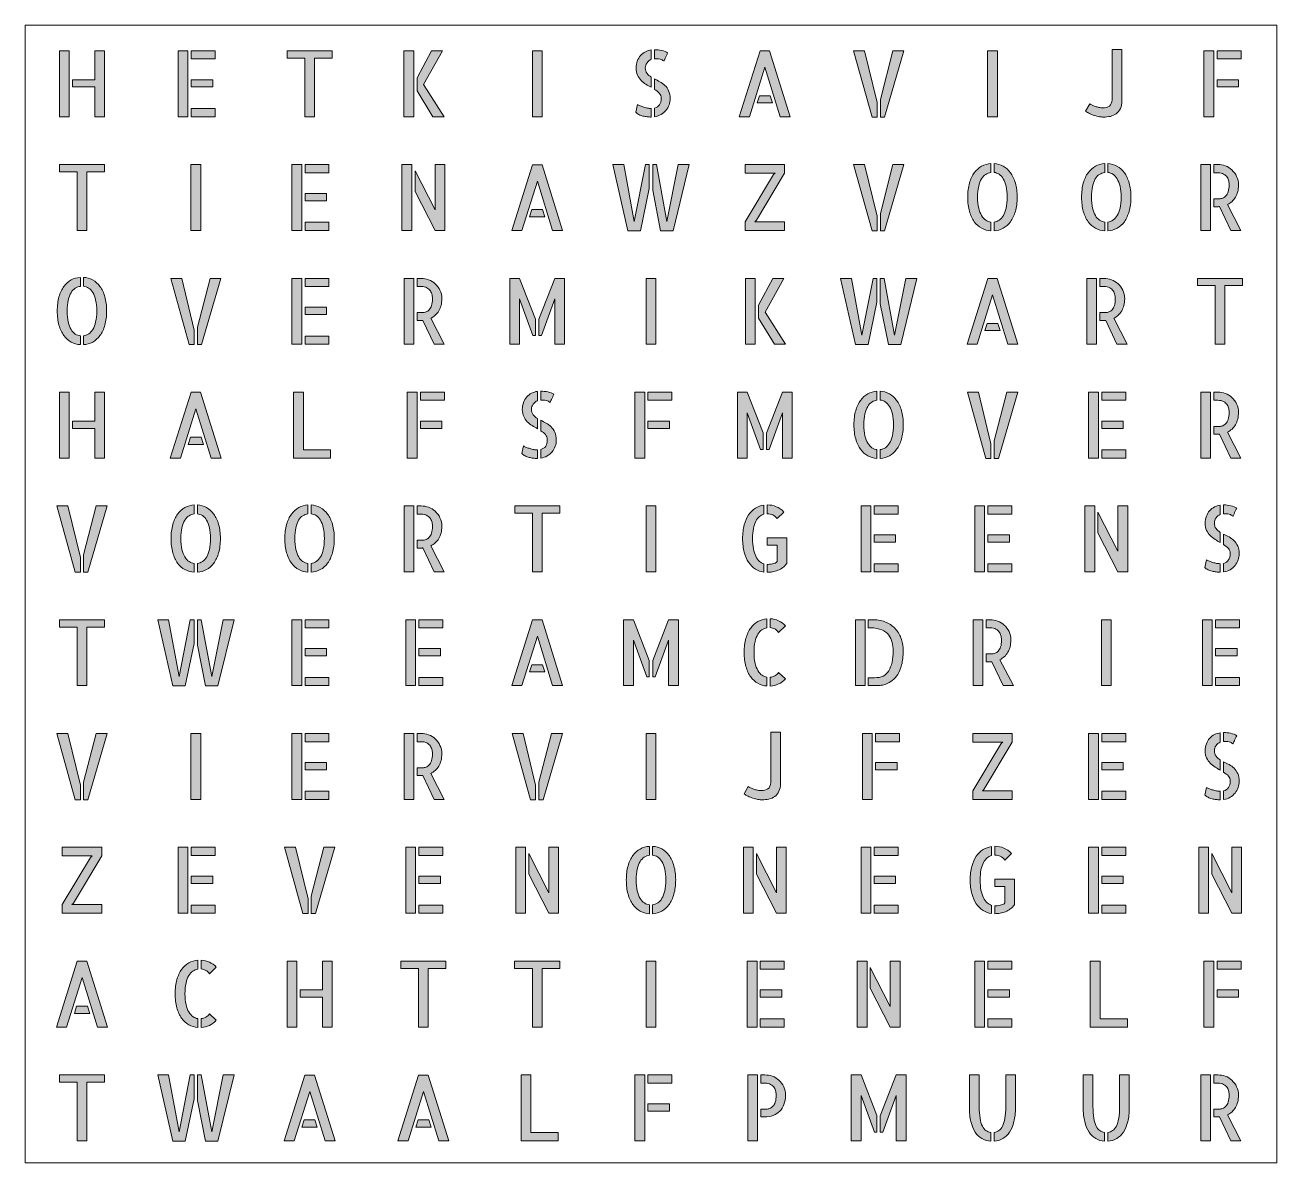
# Model space of a CAD drawing. Header units: millimetres. Extents: x -2 to 181, y -158 to 8.
import ezdxf

# ---------------------------------------------------------------- set-up
doc = ezdxf.new("R2010")
doc.units = ezdxf.units.MM
doc.header["$MEASUREMENT"] = 0
doc.layers.add('Laag 1', color=7, linetype='Continuous', lineweight=0)
doc.layers.add('Laag 2', color=7, linetype='Continuous', lineweight=0)

# ---------------------------------------------------------------- blocks, each defined once
blk = doc.blocks.new('Block_0')
at = {"layer": 'Laag 1', "true_color": 0x1d1d1b, "transparency": 33554687}
h = blk.add_hatch(color=250, dxfattribs=at)
h.dxf.hatch_style = 2
edge = h.paths.add_edge_path()
edge.add_spline(control_points=[(9.46, 4.56), (9.46, 4.56), (9.46, -5.09), (9.46, -5.09), (9.46, -5.09), (8.05, -5.09), (8.05, -5.09), (8.05, -5.09), (8.05, -0.74), (8.05, -0.74), (8.05, -0.74), (4.78, -0.74), (4.78, -0.74), (4.78, -0.74), (4.78, 0.33), (4.78, 0.33), (4.78, 0.33), (8.05, 0.33), (8.05, 0.33), (8.05, 0.33), (8.05, 4.56), (8.05, 4.56), (8.05, 4.56), (9.46, 4.56), (9.46, 4.56)], knot_values=[0, 0, 0, 0, 1, 1, 1, 2, 2, 2, 3, 3, 3, 4, 4, 4, 5, 5, 5, 6, 6, 6, 7, 7, 7, 8, 8, 8, 8], degree=3, periodic=0)
edge = h.paths.add_edge_path()
edge.add_spline(control_points=[(2.86, 4.56), (2.86, 4.56), (4.3, 4.56), (4.3, 4.56), (4.3, 4.56), (4.3, -5.09), (4.3, -5.09), (4.3, -5.09), (2.86, -5.09), (2.86, -5.09), (2.86, -5.09), (2.86, 4.56), (2.86, 4.56)], knot_values=[0, 0, 0, 0, 1, 1, 1, 2, 2, 2, 3, 3, 3, 4, 4, 4, 4], degree=3, periodic=0)
at = {"layer": 'Laag 1'}
for points, knots in [([(2.86, 4.56), (2.86, 4.56), (4.3, 4.56), (4.3, 4.56), (4.3, 4.56), (4.3, -5.09), (4.3, -5.09), (4.3, -5.09), (2.86, -5.09), (2.86, -5.09), (2.86, -5.09), (2.86, 4.56), (2.86, 4.56)], [0, 0, 0, 0, 1, 1, 1, 2, 2, 2, 3, 3, 3, 4, 4, 4, 4]), ([(9.46, 4.56), (9.46, 4.56), (9.46, -5.09), (9.46, -5.09), (9.46, -5.09), (8.05, -5.09), (8.05, -5.09), (8.05, -5.09), (8.05, -0.74), (8.05, -0.74), (8.05, -0.74), (4.78, -0.74), (4.78, -0.74), (4.78, -0.74), (4.78, 0.33), (4.78, 0.33), (4.78, 0.33), (8.05, 0.33), (8.05, 0.33), (8.05, 0.33), (8.05, 4.56), (8.05, 4.56), (8.05, 4.56), (9.46, 4.56), (9.46, 4.56)], [0, 0, 0, 0, 1, 1, 1, 2, 2, 2, 3, 3, 3, 4, 4, 4, 5, 5, 5, 6, 6, 6, 7, 7, 7, 8, 8, 8, 8])]:
    blk.add_open_spline(points, degree=3, knots=knots, dxfattribs=at)
blk = doc.blocks.new('Block_1')
at = {"layer": 'Laag 1', "true_color": 0x1d1d1b, "transparency": 33554687}
h = blk.add_hatch(color=250, dxfattribs=at)
h.dxf.hatch_style = 2
edge = h.paths.add_edge_path()
edge.add_spline(control_points=[(22.17, -3.89), (22.17, -3.89), (25.68, -3.89), (25.68, -3.89), (25.68, -3.89), (25.68, -5.09), (25.68, -5.09), (25.68, -5.09), (22.17, -5.09), (22.17, -5.09), (22.17, -5.09), (22.17, -3.89), (22.17, -3.89)], knot_values=[0, 0, 0, 0, 1, 1, 1, 2, 2, 2, 3, 3, 3, 4, 4, 4, 4], degree=3, periodic=0)
edge = h.paths.add_edge_path()
edge.add_spline(control_points=[(25.31, -0.74), (25.31, -0.74), (22.17, -0.74), (22.17, -0.74), (22.17, -0.74), (22.17, 0.33), (22.17, 0.33), (22.17, 0.33), (25.31, 0.33), (25.31, 0.33), (25.31, 0.33), (25.31, -0.74), (25.31, -0.74)], knot_values=[0, 0, 0, 0, 1, 1, 1, 2, 2, 2, 3, 3, 3, 4, 4, 4, 4], degree=3, periodic=0)
edge = h.paths.add_edge_path()
edge.add_spline(control_points=[(25.68, 4.56), (25.68, 4.56), (25.68, 3.37), (25.68, 3.37), (25.68, 3.37), (22.17, 3.37), (22.17, 3.37), (22.17, 3.37), (22.17, 4.56), (22.17, 4.56), (22.17, 4.56), (25.68, 4.56), (25.68, 4.56)], knot_values=[0, 0, 0, 0, 1, 1, 1, 2, 2, 2, 3, 3, 3, 4, 4, 4, 4], degree=3, periodic=0)
edge = h.paths.add_edge_path()
edge.add_spline(control_points=[(20.25, 4.56), (20.25, 4.56), (21.69, 4.56), (21.69, 4.56), (21.69, 4.56), (21.69, -5.09), (21.69, -5.09), (21.69, -5.09), (20.25, -5.09), (20.25, -5.09), (20.25, -5.09), (20.25, 4.56), (20.25, 4.56)], knot_values=[0, 0, 0, 0, 1, 1, 1, 2, 2, 2, 3, 3, 3, 4, 4, 4, 4], degree=3, periodic=0)
at = {"layer": 'Laag 1'}
for points in [[(20.25, 4.56), (20.25, 4.56), (21.69, 4.56), (21.69, 4.56), (21.69, 4.56), (21.69, -5.09), (21.69, -5.09), (21.69, -5.09), (20.25, -5.09), (20.25, -5.09), (20.25, -5.09), (20.25, 4.56), (20.25, 4.56)], [(25.68, 4.56), (25.68, 4.56), (25.68, 3.37), (25.68, 3.37), (25.68, 3.37), (22.17, 3.37), (22.17, 3.37), (22.17, 3.37), (22.17, 4.56), (22.17, 4.56), (22.17, 4.56), (25.68, 4.56), (25.68, 4.56)], [(25.31, -0.74), (25.31, -0.74), (22.17, -0.74), (22.17, -0.74), (22.17, -0.74), (22.17, 0.33), (22.17, 0.33), (22.17, 0.33), (25.31, 0.33), (25.31, 0.33), (25.31, 0.33), (25.31, -0.74), (25.31, -0.74)], [(22.17, -3.89), (22.17, -3.89), (25.68, -3.89), (25.68, -3.89), (25.68, -3.89), (25.68, -5.09), (25.68, -5.09), (25.68, -5.09), (22.17, -5.09), (22.17, -5.09), (22.17, -5.09), (22.17, -3.89), (22.17, -3.89)]]:
    blk.add_open_spline(points, degree=3, knots=[0, 0, 0, 0, 1, 1, 1, 2, 2, 2, 3, 3, 3, 4, 4, 4, 4], dxfattribs=at)
blk = doc.blocks.new('Block_2')
at = {"layer": 'Laag 1', "true_color": 0x1d1d1b, "transparency": 33554687}
h = blk.add_hatch(color=250, dxfattribs=at)
h.dxf.hatch_style = 2
edge = h.paths.add_edge_path()
edge.add_spline(control_points=[(42.8, 4.56), (42.8, 4.56), (42.8, 3.49), (42.8, 3.49), (42.8, 3.49), (40.21, 3.49), (40.21, 3.49), (40.21, 3.49), (40.21, -5.09), (40.21, -5.09), (40.21, -5.09), (38.78, -5.09), (38.78, -5.09), (38.78, -5.09), (38.78, 3.49), (38.78, 3.49), (38.78, 3.49), (36.19, 3.49), (36.19, 3.49), (36.19, 3.49), (36.19, 4.56), (36.19, 4.56), (36.19, 4.56), (42.8, 4.56), (42.8, 4.56)], knot_values=[0, 0, 0, 0, 1, 1, 1, 2, 2, 2, 3, 3, 3, 4, 4, 4, 5, 5, 5, 6, 6, 6, 7, 7, 7, 8, 8, 8, 8], degree=3, periodic=0)
at = {"layer": 'Laag 1'}
blk.add_open_spline([(42.8, 4.56), (42.8, 4.56), (42.8, 3.49), (42.8, 3.49), (42.8, 3.49), (40.21, 3.49), (40.21, 3.49), (40.21, 3.49), (40.21, -5.09), (40.21, -5.09), (40.21, -5.09), (38.78, -5.09), (38.78, -5.09), (38.78, -5.09), (38.78, 3.49), (38.78, 3.49), (38.78, 3.49), (36.19, 3.49), (36.19, 3.49), (36.19, 3.49), (36.19, 4.56), (36.19, 4.56), (36.19, 4.56), (42.8, 4.56), (42.8, 4.56)], degree=3, knots=[0, 0, 0, 0, 1, 1, 1, 2, 2, 2, 3, 3, 3, 4, 4, 4, 5, 5, 5, 6, 6, 6, 7, 7, 7, 8, 8, 8, 8], dxfattribs=at)
blk = doc.blocks.new('Block_3')
at = {"layer": 'Laag 1', "true_color": 0x1d1d1b, "transparency": 33554687}
h = blk.add_hatch(color=250, dxfattribs=at)
h.dxf.hatch_style = 2
edge = h.paths.add_edge_path()
edge.add_spline(control_points=[(56.18, -0.4), (56.18, -0.4), (59.2, -5.09), (59.2, -5.09), (59.2, -5.09), (57.56, -5.09), (57.56, -5.09), (57.56, -5.09), (55.24, -1.29), (55.24, -1.29), (55.24, -1.29), (55.24, 0.62), (55.24, 0.62), (55.24, 0.62), (57.35, 4.56), (57.35, 4.56), (57.35, 4.56), (58.96, 4.56), (58.96, 4.56), (58.96, 4.56), (56.18, -0.4), (56.18, -0.4)], knot_values=[0, 0, 0, 0, 1, 1, 1, 2, 2, 2, 3, 3, 3, 4, 4, 4, 5, 5, 5, 6, 6, 6, 7, 7, 7, 7], degree=3, periodic=0)
edge = h.paths.add_edge_path()
edge.add_spline(control_points=[(53.32, -5.09), (53.32, -5.09), (53.32, 4.56), (53.32, 4.56), (53.32, 4.56), (54.76, 4.56), (54.76, 4.56), (54.76, 4.56), (54.76, -5.09), (54.76, -5.09), (54.76, -5.09), (53.32, -5.09), (53.32, -5.09)], knot_values=[0, 0, 0, 0, 1, 1, 1, 2, 2, 2, 3, 3, 3, 4, 4, 4, 4], degree=3, periodic=0)
at = {"layer": 'Laag 1'}
for points, knots in [([(53.32, -5.09), (53.32, -5.09), (53.32, 4.56), (53.32, 4.56), (53.32, 4.56), (54.76, 4.56), (54.76, 4.56), (54.76, 4.56), (54.76, -5.09), (54.76, -5.09), (54.76, -5.09), (53.32, -5.09), (53.32, -5.09)], [0, 0, 0, 0, 1, 1, 1, 2, 2, 2, 3, 3, 3, 4, 4, 4, 4]), ([(56.18, -0.4), (56.18, -0.4), (59.2, -5.09), (59.2, -5.09), (59.2, -5.09), (57.56, -5.09), (57.56, -5.09), (57.56, -5.09), (55.24, -1.29), (55.24, -1.29), (55.24, -1.29), (55.24, 0.62), (55.24, 0.62), (55.24, 0.62), (57.35, 4.56), (57.35, 4.56), (57.35, 4.56), (58.96, 4.56), (58.96, 4.56), (58.96, 4.56), (56.18, -0.4), (56.18, -0.4)], [0, 0, 0, 0, 1, 1, 1, 2, 2, 2, 3, 3, 3, 4, 4, 4, 5, 5, 5, 6, 6, 6, 7, 7, 7, 7])]:
    blk.add_open_spline(points, degree=3, knots=knots, dxfattribs=at)
blk = doc.blocks.new('Block_4')
at = {"layer": 'Laag 1', "true_color": 0x1d1d1b, "transparency": 33554687}
h = blk.add_hatch(color=250, dxfattribs=at)
h.dxf.hatch_style = 2
edge = h.paths.add_edge_path()
edge.add_spline(control_points=[(73.56, -5.09), (73.56, -5.09), (72.12, -5.09), (72.12, -5.09), (72.12, -5.09), (72.12, 4.56), (72.12, 4.56), (72.12, 4.56), (73.56, 4.56), (73.56, 4.56), (73.56, 4.56), (73.56, -5.09), (73.56, -5.09)], knot_values=[0, 0, 0, 0, 1, 1, 1, 2, 2, 2, 3, 3, 3, 4, 4, 4, 4], degree=3, periodic=0)
at = {"layer": 'Laag 1'}
blk.add_open_spline([(73.56, -5.09), (73.56, -5.09), (72.12, -5.09), (72.12, -5.09), (72.12, -5.09), (72.12, 4.56), (72.12, 4.56), (72.12, 4.56), (73.56, 4.56), (73.56, 4.56), (73.56, 4.56), (73.56, -5.09), (73.56, -5.09)], degree=3, knots=[0, 0, 0, 0, 1, 1, 1, 2, 2, 2, 3, 3, 3, 4, 4, 4, 4], dxfattribs=at)
blk = doc.blocks.new('Block_5')
at = {"layer": 'Laag 1', "true_color": 0x1d1d1b, "transparency": 33554687}
h = blk.add_hatch(color=250, dxfattribs=at)
h.dxf.hatch_style = 2
edge = h.paths.add_edge_path()
edge.add_spline(control_points=[(90.01, 0.44), (90.27, 0.31), (90.54, 0.17), (90.81, 0.02), (91.08, -0.13), (91.32, -0.31), (91.54, -0.52), (91.76, -0.74), (91.94, -1), (92.08, -1.3), (92.23, -1.61), (92.3, -1.99), (92.3, -2.44), (92.3, -2.76), (92.24, -3.06), (92.14, -3.36), (92.03, -3.65), (91.88, -3.92), (91.69, -4.16), (91.5, -4.4), (91.26, -4.61), (90.98, -4.77), (90.7, -4.94), (90.37, -5.05), (90.01, -5.1), (90.01, -5.1), (90.01, -3.84), (90.01, -3.84), (90.66, -3.67), (90.98, -3.19), (90.98, -2.42), (90.98, -2.11), (90.89, -1.86), (90.71, -1.66), (90.53, -1.46), (90.3, -1.27), (90.01, -1.09), (90.01, -1.09), (90.01, 0.44), (90.01, 0.44)], knot_values=[0, 0, 0, 0, 1, 1, 1, 2, 2, 2, 3, 3, 3, 4, 4, 4, 5, 5, 5, 6, 6, 6, 7, 7, 7, 8, 8, 8, 9, 9, 9, 10, 10, 10, 11, 11, 11, 12, 12, 12, 13, 13, 13, 13], degree=3, periodic=0)
edge = h.paths.add_edge_path()
edge.add_spline(control_points=[(91.38, 3.07), (91.34, 3.09), (91.29, 3.12), (91.24, 3.16), (91.18, 3.21), (91.1, 3.25), (91, 3.29), (90.9, 3.33), (90.77, 3.36), (90.61, 3.38), (90.46, 3.41), (90.26, 3.41), (90.01, 3.4), (90.01, 3.4), (90.01, 4.72), (90.01, 4.72), (90.36, 4.71), (90.71, 4.67), (91.07, 4.6), (91.42, 4.52), (91.71, 4.41), (91.93, 4.25), (91.88, 4.13), (91.83, 4.01), (91.77, 3.88), (91.7, 3.74), (91.65, 3.61), (91.59, 3.5), (91.54, 3.38), (91.49, 3.28), (91.45, 3.2), (91.41, 3.12), (91.39, 3.08), (91.38, 3.07)], knot_values=[0, 0, 0, 0, 1, 1, 1, 2, 2, 2, 3, 3, 3, 4, 4, 4, 5, 5, 5, 6, 6, 6, 7, 7, 7, 8, 8, 8, 9, 9, 9, 10, 10, 10, 11, 11, 11, 11], degree=3, periodic=0)
edge = h.paths.add_edge_path()
edge.add_spline(control_points=[(87.32, 2.02), (87.32, 2.41), (87.38, 2.75), (87.49, 3.06), (87.61, 3.36), (87.77, 3.63), (87.97, 3.86), (88.17, 4.09), (88.41, 4.28), (88.68, 4.41), (88.95, 4.55), (89.23, 4.64), (89.53, 4.68), (89.53, 4.68), (89.53, 3.31), (89.53, 3.31), (89.28, 3.21), (89.07, 3.04), (88.91, 2.8), (88.74, 2.56), (88.66, 2.32), (88.66, 2.07), (88.66, 1.73), (88.74, 1.46), (88.91, 1.25), (89.07, 1.04), (89.28, 0.86), (89.53, 0.7), (89.53, 0.7), (89.53, -0.79), (89.53, -0.79), (89.27, -0.65), (89.01, -0.5), (88.75, -0.34), (88.49, -0.18), (88.26, 0.01), (88.05, 0.23), (87.83, 0.45), (87.66, 0.7), (87.52, 0.99), (87.39, 1.28), (87.32, 1.62), (87.32, 2.02)], knot_values=[0, 0, 0, 0, 1, 1, 1, 2, 2, 2, 3, 3, 3, 4, 4, 4, 5, 5, 5, 6, 6, 6, 7, 7, 7, 8, 8, 8, 9, 9, 9, 10, 10, 10, 11, 11, 11, 12, 12, 12, 13, 13, 13, 14, 14, 14, 14], degree=3, periodic=0)
edge = h.paths.add_edge_path()
edge.add_spline(control_points=[(87.5, -3.32), (87.61, -3.39), (87.75, -3.46), (87.92, -3.52), (88.09, -3.59), (88.27, -3.65), (88.45, -3.7), (88.63, -3.76), (88.81, -3.81), (88.99, -3.84), (89.17, -3.88), (89.34, -3.89), (89.49, -3.89), (89.49, -3.89), (89.53, -3.89), (89.53, -3.89), (89.53, -3.89), (89.53, -5.14), (89.53, -5.14), (89.53, -5.14), (89.51, -5.14), (89.51, -5.14), (89.32, -5.14), (89.12, -5.13), (88.92, -5.11), (88.72, -5.08), (88.52, -5.05), (88.32, -4.99), (88.11, -4.94), (87.92, -4.87), (87.73, -4.78), (87.55, -4.69), (87.39, -4.58), (87.26, -4.44), (87.26, -4.44), (87.5, -3.32), (87.5, -3.32)], knot_values=[0, 0, 0, 0, 1, 1, 1, 2, 2, 2, 3, 3, 3, 4, 4, 4, 5, 5, 5, 6, 6, 6, 7, 7, 7, 8, 8, 8, 9, 9, 9, 10, 10, 10, 11, 11, 11, 12, 12, 12, 12], degree=3, periodic=0)
at = {"layer": 'Laag 1'}
for points, knots in [([(87.32, 2.02), (87.32, 2.41), (87.38, 2.75), (87.49, 3.06), (87.61, 3.36), (87.77, 3.63), (87.97, 3.86), (88.17, 4.09), (88.41, 4.28), (88.68, 4.41), (88.95, 4.55), (89.23, 4.64), (89.53, 4.68), (89.53, 4.68), (89.53, 3.31), (89.53, 3.31), (89.28, 3.21), (89.07, 3.04), (88.91, 2.8), (88.74, 2.56), (88.66, 2.32), (88.66, 2.07), (88.66, 1.73), (88.74, 1.46), (88.91, 1.25), (89.07, 1.04), (89.28, 0.86), (89.53, 0.7), (89.53, 0.7), (89.53, -0.79), (89.53, -0.79), (89.27, -0.65), (89.01, -0.5), (88.75, -0.34), (88.49, -0.18), (88.26, 0.01), (88.05, 0.23), (87.83, 0.45), (87.66, 0.7), (87.52, 0.99), (87.39, 1.28), (87.32, 1.62), (87.32, 2.02)], [0, 0, 0, 0, 1, 1, 1, 2, 2, 2, 3, 3, 3, 4, 4, 4, 5, 5, 5, 6, 6, 6, 7, 7, 7, 8, 8, 8, 9, 9, 9, 10, 10, 10, 11, 11, 11, 12, 12, 12, 13, 13, 13, 14, 14, 14, 14]), ([(91.38, 3.07), (91.34, 3.09), (91.29, 3.12), (91.24, 3.16), (91.18, 3.21), (91.1, 3.25), (91, 3.29), (90.9, 3.33), (90.77, 3.36), (90.61, 3.38), (90.46, 3.41), (90.26, 3.41), (90.01, 3.4), (90.01, 3.4), (90.01, 4.72), (90.01, 4.72), (90.36, 4.71), (90.71, 4.67), (91.07, 4.6), (91.42, 4.52), (91.71, 4.41), (91.93, 4.25), (91.88, 4.13), (91.83, 4.01), (91.77, 3.88), (91.7, 3.74), (91.65, 3.61), (91.59, 3.5), (91.54, 3.38), (91.49, 3.28), (91.45, 3.2), (91.41, 3.12), (91.39, 3.08), (91.38, 3.07)], [0, 0, 0, 0, 1, 1, 1, 2, 2, 2, 3, 3, 3, 4, 4, 4, 5, 5, 5, 6, 6, 6, 7, 7, 7, 8, 8, 8, 9, 9, 9, 10, 10, 10, 11, 11, 11, 11]), ([(90.01, 0.44), (90.27, 0.31), (90.54, 0.17), (90.81, 0.02), (91.08, -0.13), (91.32, -0.31), (91.54, -0.52), (91.76, -0.74), (91.94, -1), (92.08, -1.3), (92.23, -1.61), (92.3, -1.99), (92.3, -2.44), (92.3, -2.76), (92.24, -3.06), (92.14, -3.36), (92.03, -3.65), (91.88, -3.92), (91.69, -4.16), (91.5, -4.4), (91.26, -4.61), (90.98, -4.77), (90.7, -4.94), (90.37, -5.05), (90.01, -5.1), (90.01, -5.1), (90.01, -3.84), (90.01, -3.84), (90.66, -3.67), (90.98, -3.19), (90.98, -2.42), (90.98, -2.11), (90.89, -1.86), (90.71, -1.66), (90.53, -1.46), (90.3, -1.27), (90.01, -1.09), (90.01, -1.09), (90.01, 0.44), (90.01, 0.44)], [0, 0, 0, 0, 1, 1, 1, 2, 2, 2, 3, 3, 3, 4, 4, 4, 5, 5, 5, 6, 6, 6, 7, 7, 7, 8, 8, 8, 9, 9, 9, 10, 10, 10, 11, 11, 11, 12, 12, 12, 13, 13, 13, 13]), ([(87.5, -3.32), (87.61, -3.39), (87.75, -3.46), (87.92, -3.52), (88.09, -3.59), (88.27, -3.65), (88.45, -3.7), (88.63, -3.76), (88.81, -3.81), (88.99, -3.84), (89.17, -3.88), (89.34, -3.89), (89.49, -3.89), (89.49, -3.89), (89.53, -3.89), (89.53, -3.89), (89.53, -3.89), (89.53, -5.14), (89.53, -5.14), (89.53, -5.14), (89.51, -5.14), (89.51, -5.14), (89.32, -5.14), (89.12, -5.13), (88.92, -5.11), (88.72, -5.08), (88.52, -5.05), (88.32, -4.99), (88.11, -4.94), (87.92, -4.87), (87.73, -4.78), (87.55, -4.69), (87.39, -4.58), (87.26, -4.44), (87.26, -4.44), (87.5, -3.32), (87.5, -3.32)], [0, 0, 0, 0, 1, 1, 1, 2, 2, 2, 3, 3, 3, 4, 4, 4, 5, 5, 5, 6, 6, 6, 7, 7, 7, 8, 8, 8, 9, 9, 9, 10, 10, 10, 11, 11, 11, 12, 12, 12, 12])]:
    blk.add_open_spline(points, degree=3, knots=knots, dxfattribs=at)
blk = doc.blocks.new('Block_6')
at = {"layer": 'Laag 1', "true_color": 0x1d1d1b, "transparency": 33554687}
h = blk.add_hatch(color=250, dxfattribs=at)
h.dxf.hatch_style = 2
edge = h.paths.add_edge_path()
edge.add_spline(control_points=[(106.96, -2.02), (106.96, -2.02), (107.3, -3.08), (107.3, -3.08), (107.3, -3.08), (105.05, -3.08), (105.05, -3.08), (105.05, -3.08), (105.38, -2.02), (105.38, -2.02), (105.38, -2.02), (106.96, -2.02), (106.96, -2.02)], knot_values=[0, 0, 0, 0, 1, 1, 1, 2, 2, 2, 3, 3, 3, 4, 4, 4, 4], degree=3, periodic=0)
edge = h.paths.add_edge_path()
edge.add_spline(control_points=[(109.89, -5.09), (109.89, -5.09), (108.43, -5.09), (108.43, -5.09), (108.43, -5.09), (106.18, 2.14), (106.18, 2.14), (106.18, 2.14), (103.91, -5.09), (103.91, -5.09), (103.91, -5.09), (102.43, -5.09), (102.43, -5.09), (102.43, -5.09), (105.47, 4.55), (105.47, 4.55), (105.47, 4.55), (106.87, 4.55), (106.87, 4.55), (106.87, 4.55), (109.89, -5.09), (109.89, -5.09)], knot_values=[0, 0, 0, 0, 1, 1, 1, 2, 2, 2, 3, 3, 3, 4, 4, 4, 5, 5, 5, 6, 6, 6, 7, 7, 7, 7], degree=3, periodic=0)
at = {"layer": 'Laag 1'}
for points, knots in [([(109.89, -5.09), (109.89, -5.09), (108.43, -5.09), (108.43, -5.09), (108.43, -5.09), (106.18, 2.14), (106.18, 2.14), (106.18, 2.14), (103.91, -5.09), (103.91, -5.09), (103.91, -5.09), (102.43, -5.09), (102.43, -5.09), (102.43, -5.09), (105.47, 4.55), (105.47, 4.55), (105.47, 4.55), (106.87, 4.55), (106.87, 4.55), (106.87, 4.55), (109.89, -5.09), (109.89, -5.09)], [0, 0, 0, 0, 1, 1, 1, 2, 2, 2, 3, 3, 3, 4, 4, 4, 5, 5, 5, 6, 6, 6, 7, 7, 7, 7]), ([(106.96, -2.02), (106.96, -2.02), (107.3, -3.08), (107.3, -3.08), (107.3, -3.08), (105.05, -3.08), (105.05, -3.08), (105.05, -3.08), (105.38, -2.02), (105.38, -2.02), (105.38, -2.02), (106.96, -2.02), (106.96, -2.02)], [0, 0, 0, 0, 1, 1, 1, 2, 2, 2, 3, 3, 3, 4, 4, 4, 4])]:
    blk.add_open_spline(points, degree=3, knots=knots, dxfattribs=at)
blk = doc.blocks.new('Block_7')
at = {"layer": 'Laag 1', "true_color": 0x1d1d1b, "transparency": 33554687}
h = blk.add_hatch(color=250, dxfattribs=at)
h.dxf.hatch_style = 2
edge = h.paths.add_edge_path()
edge.add_spline(control_points=[(124.92, 4.56), (124.92, 4.56), (126.52, 4.56), (126.52, 4.56), (126.52, 4.56), (123.69, -5.14), (123.69, -5.14), (123.69, -5.14), (123.08, -5.14), (123.08, -5.14), (123.08, -5.14), (123.08, -2.59), (123.08, -2.59), (123.08, -2.59), (124.92, 4.56), (124.92, 4.56)], knot_values=[0, 0, 0, 0, 1, 1, 1, 2, 2, 2, 3, 3, 3, 4, 4, 4, 5, 5, 5, 5], degree=3, periodic=0)
edge = h.paths.add_edge_path()
edge.add_spline(control_points=[(119.16, 4.56), (119.16, 4.56), (120.77, 4.56), (120.77, 4.56), (120.77, 4.56), (122.6, -3), (122.6, -3), (122.6, -3), (122.6, -5.14), (122.6, -5.14), (122.6, -5.14), (121.86, -5.14), (121.86, -5.14), (121.86, -5.14), (119.16, 4.56), (119.16, 4.56)], knot_values=[0, 0, 0, 0, 1, 1, 1, 2, 2, 2, 3, 3, 3, 4, 4, 4, 5, 5, 5, 5], degree=3, periodic=0)
at = {"layer": 'Laag 1'}
for points in [[(119.16, 4.56), (119.16, 4.56), (120.77, 4.56), (120.77, 4.56), (120.77, 4.56), (122.6, -3), (122.6, -3), (122.6, -3), (122.6, -5.14), (122.6, -5.14), (122.6, -5.14), (121.86, -5.14), (121.86, -5.14), (121.86, -5.14), (119.16, 4.56), (119.16, 4.56)], [(124.92, 4.56), (124.92, 4.56), (126.52, 4.56), (126.52, 4.56), (126.52, 4.56), (123.69, -5.14), (123.69, -5.14), (123.69, -5.14), (123.08, -5.14), (123.08, -5.14), (123.08, -5.14), (123.08, -2.59), (123.08, -2.59), (123.08, -2.59), (124.92, 4.56), (124.92, 4.56)]]:
    blk.add_open_spline(points, degree=3, knots=[0, 0, 0, 0, 1, 1, 1, 2, 2, 2, 3, 3, 3, 4, 4, 4, 5, 5, 5, 5], dxfattribs=at)
blk = doc.blocks.new('Block_8')
at = {"layer": 'Laag 1', "true_color": 0x1d1d1b, "transparency": 33554687}
h = blk.add_hatch(color=250, dxfattribs=at)
h.dxf.hatch_style = 2
edge = h.paths.add_edge_path()
edge.add_spline(control_points=[(140.23, -5.09), (140.23, -5.09), (138.79, -5.09), (138.79, -5.09), (138.79, -5.09), (138.79, 4.56), (138.79, 4.56), (138.79, 4.56), (140.23, 4.56), (140.23, 4.56), (140.23, 4.56), (140.23, -5.09), (140.23, -5.09)], knot_values=[0, 0, 0, 0, 1, 1, 1, 2, 2, 2, 3, 3, 3, 4, 4, 4, 4], degree=3, periodic=0)
at = {"layer": 'Laag 1'}
blk.add_open_spline([(140.23, -5.09), (140.23, -5.09), (138.79, -5.09), (138.79, -5.09), (138.79, -5.09), (138.79, 4.56), (138.79, 4.56), (138.79, 4.56), (140.23, 4.56), (140.23, 4.56), (140.23, 4.56), (140.23, -5.09), (140.23, -5.09)], degree=3, knots=[0, 0, 0, 0, 1, 1, 1, 2, 2, 2, 3, 3, 3, 4, 4, 4, 4], dxfattribs=at)
blk = doc.blocks.new('Block_9')
at = {"layer": 'Laag 1', "true_color": 0x1d1d1b, "transparency": 33554687}
h = blk.add_hatch(color=250, dxfattribs=at)
h.dxf.hatch_style = 2
edge = h.paths.add_edge_path()
edge.add_spline(control_points=[(9.46, -12.1), (9.46, -12.1), (9.46, -13.18), (9.46, -13.18), (9.46, -13.18), (6.87, -13.18), (6.87, -13.18), (6.87, -13.18), (6.87, -21.75), (6.87, -21.75), (6.87, -21.75), (5.45, -21.75), (5.45, -21.75), (5.45, -21.75), (5.45, -13.18), (5.45, -13.18), (5.45, -13.18), (2.86, -13.18), (2.86, -13.18), (2.86, -13.18), (2.86, -12.1), (2.86, -12.1), (2.86, -12.1), (9.46, -12.1), (9.46, -12.1)], knot_values=[0, 0, 0, 0, 1, 1, 1, 2, 2, 2, 3, 3, 3, 4, 4, 4, 5, 5, 5, 6, 6, 6, 7, 7, 7, 8, 8, 8, 8], degree=3, periodic=0)
at = {"layer": 'Laag 1'}
blk.add_open_spline([(9.46, -12.1), (9.46, -12.1), (9.46, -13.18), (9.46, -13.18), (9.46, -13.18), (6.87, -13.18), (6.87, -13.18), (6.87, -13.18), (6.87, -21.75), (6.87, -21.75), (6.87, -21.75), (5.45, -21.75), (5.45, -21.75), (5.45, -21.75), (5.45, -13.18), (5.45, -13.18), (5.45, -13.18), (2.86, -13.18), (2.86, -13.18), (2.86, -13.18), (2.86, -12.1), (2.86, -12.1), (2.86, -12.1), (9.46, -12.1), (9.46, -12.1)], degree=3, knots=[0, 0, 0, 0, 1, 1, 1, 2, 2, 2, 3, 3, 3, 4, 4, 4, 5, 5, 5, 6, 6, 6, 7, 7, 7, 8, 8, 8, 8], dxfattribs=at)
blk = doc.blocks.new('Block_10')
at = {"layer": 'Laag 1', "true_color": 0x1d1d1b, "transparency": 33554687}
h = blk.add_hatch(color=250, dxfattribs=at)
h.dxf.hatch_style = 2
edge = h.paths.add_edge_path()
edge.add_spline(control_points=[(23.56, -21.75), (23.56, -21.75), (22.12, -21.75), (22.12, -21.75), (22.12, -21.75), (22.12, -12.1), (22.12, -12.1), (22.12, -12.1), (23.56, -12.1), (23.56, -12.1), (23.56, -12.1), (23.56, -21.75), (23.56, -21.75)], knot_values=[0, 0, 0, 0, 1, 1, 1, 2, 2, 2, 3, 3, 3, 4, 4, 4, 4], degree=3, periodic=0)
at = {"layer": 'Laag 1'}
blk.add_open_spline([(23.56, -21.75), (23.56, -21.75), (22.12, -21.75), (22.12, -21.75), (22.12, -21.75), (22.12, -12.1), (22.12, -12.1), (22.12, -12.1), (23.56, -12.1), (23.56, -12.1), (23.56, -12.1), (23.56, -21.75), (23.56, -21.75)], degree=3, knots=[0, 0, 0, 0, 1, 1, 1, 2, 2, 2, 3, 3, 3, 4, 4, 4, 4], dxfattribs=at)
blk = doc.blocks.new('Block_11')
at = {"layer": 'Laag 1', "true_color": 0x1d1d1b, "transparency": 33554687}
h = blk.add_hatch(color=250, dxfattribs=at)
h.dxf.hatch_style = 2
edge = h.paths.add_edge_path()
edge.add_spline(control_points=[(38.84, -20.56), (38.84, -20.56), (42.34, -20.56), (42.34, -20.56), (42.34, -20.56), (42.34, -21.75), (42.34, -21.75), (42.34, -21.75), (38.84, -21.75), (38.84, -21.75), (38.84, -21.75), (38.84, -20.56), (38.84, -20.56)], knot_values=[0, 0, 0, 0, 1, 1, 1, 2, 2, 2, 3, 3, 3, 4, 4, 4, 4], degree=3, periodic=0)
edge = h.paths.add_edge_path()
edge.add_spline(control_points=[(41.98, -17.41), (41.98, -17.41), (38.84, -17.41), (38.84, -17.41), (38.84, -17.41), (38.84, -16.33), (38.84, -16.33), (38.84, -16.33), (41.98, -16.33), (41.98, -16.33), (41.98, -16.33), (41.98, -17.41), (41.98, -17.41)], knot_values=[0, 0, 0, 0, 1, 1, 1, 2, 2, 2, 3, 3, 3, 4, 4, 4, 4], degree=3, periodic=0)
edge = h.paths.add_edge_path()
edge.add_spline(control_points=[(42.34, -12.1), (42.34, -12.1), (42.34, -13.3), (42.34, -13.3), (42.34, -13.3), (38.84, -13.3), (38.84, -13.3), (38.84, -13.3), (38.84, -12.1), (38.84, -12.1), (38.84, -12.1), (42.34, -12.1), (42.34, -12.1)], knot_values=[0, 0, 0, 0, 1, 1, 1, 2, 2, 2, 3, 3, 3, 4, 4, 4, 4], degree=3, periodic=0)
edge = h.paths.add_edge_path()
edge.add_spline(control_points=[(36.92, -12.1), (36.92, -12.1), (38.35, -12.1), (38.35, -12.1), (38.35, -12.1), (38.35, -21.75), (38.35, -21.75), (38.35, -21.75), (36.92, -21.75), (36.92, -21.75), (36.92, -21.75), (36.92, -12.1), (36.92, -12.1)], knot_values=[0, 0, 0, 0, 1, 1, 1, 2, 2, 2, 3, 3, 3, 4, 4, 4, 4], degree=3, periodic=0)
at = {"layer": 'Laag 1'}
for points in [[(36.92, -12.1), (36.92, -12.1), (38.35, -12.1), (38.35, -12.1), (38.35, -12.1), (38.35, -21.75), (38.35, -21.75), (38.35, -21.75), (36.92, -21.75), (36.92, -21.75), (36.92, -21.75), (36.92, -12.1), (36.92, -12.1)], [(42.34, -12.1), (42.34, -12.1), (42.34, -13.3), (42.34, -13.3), (42.34, -13.3), (38.84, -13.3), (38.84, -13.3), (38.84, -13.3), (38.84, -12.1), (38.84, -12.1), (38.84, -12.1), (42.34, -12.1), (42.34, -12.1)], [(41.98, -17.41), (41.98, -17.41), (38.84, -17.41), (38.84, -17.41), (38.84, -17.41), (38.84, -16.33), (38.84, -16.33), (38.84, -16.33), (41.98, -16.33), (41.98, -16.33), (41.98, -16.33), (41.98, -17.41), (41.98, -17.41)], [(38.84, -20.56), (38.84, -20.56), (42.34, -20.56), (42.34, -20.56), (42.34, -20.56), (42.34, -21.75), (42.34, -21.75), (42.34, -21.75), (38.84, -21.75), (38.84, -21.75), (38.84, -21.75), (38.84, -20.56), (38.84, -20.56)]]:
    blk.add_open_spline(points, degree=3, knots=[0, 0, 0, 0, 1, 1, 1, 2, 2, 2, 3, 3, 3, 4, 4, 4, 4], dxfattribs=at)
blk = doc.blocks.new('Block_12')
at = {"layer": 'Laag 1', "true_color": 0x1d1d1b, "transparency": 33554687}
h = blk.add_hatch(color=250, dxfattribs=at)
h.dxf.hatch_style = 2
edge = h.paths.add_edge_path()
edge.add_spline(control_points=[(57.87, -12.1), (57.87, -12.1), (59.31, -12.1), (59.31, -12.1), (59.31, -12.1), (59.31, -21.75), (59.31, -21.75), (59.31, -21.75), (57.87, -21.75), (57.87, -21.75), (57.87, -21.75), (54.95, -16.04), (54.95, -16.04), (54.95, -16.04), (54.95, -13.03), (54.95, -13.03), (54.95, -13.03), (57.87, -18.75), (57.87, -18.75), (57.87, -18.75), (57.87, -12.1), (57.87, -12.1)], knot_values=[0, 0, 0, 0, 1, 1, 1, 2, 2, 2, 3, 3, 3, 4, 4, 4, 5, 5, 5, 6, 6, 6, 7, 7, 7, 7], degree=3, periodic=0)
edge = h.paths.add_edge_path()
edge.add_spline(control_points=[(53.03, -21.75), (53.03, -21.75), (53.03, -12.1), (53.03, -12.1), (53.03, -12.1), (54.47, -12.1), (54.47, -12.1), (54.47, -12.1), (54.47, -21.75), (54.47, -21.75), (54.47, -21.75), (53.03, -21.75), (53.03, -21.75)], knot_values=[0, 0, 0, 0, 1, 1, 1, 2, 2, 2, 3, 3, 3, 4, 4, 4, 4], degree=3, periodic=0)
at = {"layer": 'Laag 1'}
for points, knots in [([(53.03, -21.75), (53.03, -21.75), (53.03, -12.1), (53.03, -12.1), (53.03, -12.1), (54.47, -12.1), (54.47, -12.1), (54.47, -12.1), (54.47, -21.75), (54.47, -21.75), (54.47, -21.75), (53.03, -21.75), (53.03, -21.75)], [0, 0, 0, 0, 1, 1, 1, 2, 2, 2, 3, 3, 3, 4, 4, 4, 4]), ([(57.87, -12.1), (57.87, -12.1), (59.31, -12.1), (59.31, -12.1), (59.31, -12.1), (59.31, -21.75), (59.31, -21.75), (59.31, -21.75), (57.87, -21.75), (57.87, -21.75), (57.87, -21.75), (54.95, -16.04), (54.95, -16.04), (54.95, -16.04), (54.95, -13.03), (54.95, -13.03), (54.95, -13.03), (57.87, -18.75), (57.87, -18.75), (57.87, -18.75), (57.87, -12.1), (57.87, -12.1)], [0, 0, 0, 0, 1, 1, 1, 2, 2, 2, 3, 3, 3, 4, 4, 4, 5, 5, 5, 6, 6, 6, 7, 7, 7, 7])]:
    blk.add_open_spline(points, degree=3, knots=knots, dxfattribs=at)
blk = doc.blocks.new('Block_13')
at = {"layer": 'Laag 1', "true_color": 0x1d1d1b, "transparency": 33554687}
h = blk.add_hatch(color=250, dxfattribs=at)
h.dxf.hatch_style = 2
edge = h.paths.add_edge_path()
edge.add_spline(control_points=[(73.62, -18.69), (73.62, -18.69), (73.96, -19.75), (73.96, -19.75), (73.96, -19.75), (71.72, -19.75), (71.72, -19.75), (71.72, -19.75), (72.05, -18.69), (72.05, -18.69), (72.05, -18.69), (73.62, -18.69), (73.62, -18.69)], knot_values=[0, 0, 0, 0, 1, 1, 1, 2, 2, 2, 3, 3, 3, 4, 4, 4, 4], degree=3, periodic=0)
edge = h.paths.add_edge_path()
edge.add_spline(control_points=[(76.55, -21.75), (76.55, -21.75), (75.09, -21.75), (75.09, -21.75), (75.09, -21.75), (72.85, -14.53), (72.85, -14.53), (72.85, -14.53), (70.57, -21.75), (70.57, -21.75), (70.57, -21.75), (69.1, -21.75), (69.1, -21.75), (69.1, -21.75), (72.14, -12.12), (72.14, -12.12), (72.14, -12.12), (73.54, -12.12), (73.54, -12.12), (73.54, -12.12), (76.55, -21.75), (76.55, -21.75)], knot_values=[0, 0, 0, 0, 1, 1, 1, 2, 2, 2, 3, 3, 3, 4, 4, 4, 5, 5, 5, 6, 6, 6, 7, 7, 7, 7], degree=3, periodic=0)
at = {"layer": 'Laag 1'}
for points, knots in [([(76.55, -21.75), (76.55, -21.75), (75.09, -21.75), (75.09, -21.75), (75.09, -21.75), (72.85, -14.53), (72.85, -14.53), (72.85, -14.53), (70.57, -21.75), (70.57, -21.75), (70.57, -21.75), (69.1, -21.75), (69.1, -21.75), (69.1, -21.75), (72.14, -12.12), (72.14, -12.12), (72.14, -12.12), (73.54, -12.12), (73.54, -12.12), (73.54, -12.12), (76.55, -21.75), (76.55, -21.75)], [0, 0, 0, 0, 1, 1, 1, 2, 2, 2, 3, 3, 3, 4, 4, 4, 5, 5, 5, 6, 6, 6, 7, 7, 7, 7]), ([(73.62, -18.69), (73.62, -18.69), (73.96, -19.75), (73.96, -19.75), (73.96, -19.75), (71.72, -19.75), (71.72, -19.75), (71.72, -19.75), (72.05, -18.69), (72.05, -18.69), (72.05, -18.69), (73.62, -18.69), (73.62, -18.69)], [0, 0, 0, 0, 1, 1, 1, 2, 2, 2, 3, 3, 3, 4, 4, 4, 4])]:
    blk.add_open_spline(points, degree=3, knots=knots, dxfattribs=at)
blk = doc.blocks.new('Block_14')
at = {"layer": 'Laag 1', "true_color": 0x1d1d1b, "transparency": 33554687}
h = blk.add_hatch(color=250, dxfattribs=at)
h.dxf.hatch_style = 2
edge = h.paths.add_edge_path()
edge.add_spline(control_points=[(93.49, -12.1), (93.49, -12.1), (95.09, -12.1), (95.09, -12.1), (95.09, -12.1), (92.75, -21.81), (92.75, -21.81), (92.75, -21.81), (90.91, -21.81), (90.91, -21.81), (90.91, -21.81), (89.74, -15.85), (89.74, -15.85), (89.74, -15.85), (89.74, -12.1), (89.74, -12.1), (89.74, -12.1), (90.3, -12.1), (90.3, -12.1), (90.3, -12.1), (91.83, -20.43), (91.83, -20.43), (91.83, -20.43), (93.49, -12.1), (93.49, -12.1)], knot_values=[0, 0, 0, 0, 1, 1, 1, 2, 2, 2, 3, 3, 3, 4, 4, 4, 5, 5, 5, 6, 6, 6, 7, 7, 7, 8, 8, 8, 8], degree=3, periodic=0)
edge = h.paths.add_edge_path()
edge.add_spline(control_points=[(87.05, -20.43), (87.05, -20.43), (88.7, -12.1), (88.7, -12.1), (88.7, -12.1), (89.25, -12.1), (89.25, -12.1), (89.25, -12.1), (89.25, -15.6), (89.25, -15.6), (89.25, -15.6), (87.97, -21.81), (87.97, -21.81), (87.97, -21.81), (86.12, -21.81), (86.12, -21.81), (86.12, -21.81), (83.92, -12.1), (83.92, -12.1), (83.92, -12.1), (85.52, -12.1), (85.52, -12.1), (85.52, -12.1), (87.05, -20.43), (87.05, -20.43)], knot_values=[0, 0, 0, 0, 1, 1, 1, 2, 2, 2, 3, 3, 3, 4, 4, 4, 5, 5, 5, 6, 6, 6, 7, 7, 7, 8, 8, 8, 8], degree=3, periodic=0)
at = {"layer": 'Laag 1'}
for points in [[(87.05, -20.43), (87.05, -20.43), (88.7, -12.1), (88.7, -12.1), (88.7, -12.1), (89.25, -12.1), (89.25, -12.1), (89.25, -12.1), (89.25, -15.6), (89.25, -15.6), (89.25, -15.6), (87.97, -21.81), (87.97, -21.81), (87.97, -21.81), (86.12, -21.81), (86.12, -21.81), (86.12, -21.81), (83.92, -12.1), (83.92, -12.1), (83.92, -12.1), (85.52, -12.1), (85.52, -12.1), (85.52, -12.1), (87.05, -20.43), (87.05, -20.43)], [(93.49, -12.1), (93.49, -12.1), (95.09, -12.1), (95.09, -12.1), (95.09, -12.1), (92.75, -21.81), (92.75, -21.81), (92.75, -21.81), (90.91, -21.81), (90.91, -21.81), (90.91, -21.81), (89.74, -15.85), (89.74, -15.85), (89.74, -15.85), (89.74, -12.1), (89.74, -12.1), (89.74, -12.1), (90.3, -12.1), (90.3, -12.1), (90.3, -12.1), (91.83, -20.43), (91.83, -20.43), (91.83, -20.43), (93.49, -12.1), (93.49, -12.1)]]:
    blk.add_open_spline(points, degree=3, knots=[0, 0, 0, 0, 1, 1, 1, 2, 2, 2, 3, 3, 3, 4, 4, 4, 5, 5, 5, 6, 6, 6, 7, 7, 7, 8, 8, 8, 8], dxfattribs=at)
blk = doc.blocks.new('Block_15')
at = {"layer": 'Laag 1', "true_color": 0x1d1d1b, "transparency": 33554687}
h = blk.add_hatch(color=250, dxfattribs=at)
h.dxf.hatch_style = 2
edge = h.paths.add_edge_path()
edge.add_spline(control_points=[(109.05, -12.1), (109.05, -12.1), (109.05, -13.37), (109.05, -13.37), (109.05, -13.37), (104.92, -20.27), (104.92, -20.27), (104.92, -20.27), (104.68, -20.48), (104.68, -20.48), (104.68, -20.48), (109.05, -20.48), (109.05, -20.48), (109.05, -20.48), (109.05, -21.75), (109.05, -21.75), (109.05, -21.75), (103.28, -21.75), (103.28, -21.75), (103.28, -21.75), (103.28, -20.48), (103.28, -20.48), (103.28, -20.48), (107.42, -13.58), (107.42, -13.58), (107.42, -13.58), (107.66, -13.37), (107.66, -13.37), (107.66, -13.37), (103.28, -13.37), (103.28, -13.37), (103.28, -13.37), (103.28, -12.1), (103.28, -12.1), (103.28, -12.1), (109.05, -12.1), (109.05, -12.1)], knot_values=[0, 0, 0, 0, 1, 1, 1, 2, 2, 2, 3, 3, 3, 4, 4, 4, 5, 5, 5, 6, 6, 6, 7, 7, 7, 8, 8, 8, 9, 9, 9, 10, 10, 10, 11, 11, 11, 12, 12, 12, 12], degree=3, periodic=0)
at = {"layer": 'Laag 1'}
blk.add_open_spline([(109.05, -12.1), (109.05, -12.1), (109.05, -13.37), (109.05, -13.37), (109.05, -13.37), (104.92, -20.27), (104.92, -20.27), (104.92, -20.27), (104.68, -20.48), (104.68, -20.48), (104.68, -20.48), (109.05, -20.48), (109.05, -20.48), (109.05, -20.48), (109.05, -21.75), (109.05, -21.75), (109.05, -21.75), (103.28, -21.75), (103.28, -21.75), (103.28, -21.75), (103.28, -20.48), (103.28, -20.48), (103.28, -20.48), (107.42, -13.58), (107.42, -13.58), (107.42, -13.58), (107.66, -13.37), (107.66, -13.37), (107.66, -13.37), (103.28, -13.37), (103.28, -13.37), (103.28, -13.37), (103.28, -12.1), (103.28, -12.1), (103.28, -12.1), (109.05, -12.1), (109.05, -12.1)], degree=3, knots=[0, 0, 0, 0, 1, 1, 1, 2, 2, 2, 3, 3, 3, 4, 4, 4, 5, 5, 5, 6, 6, 6, 7, 7, 7, 8, 8, 8, 9, 9, 9, 10, 10, 10, 11, 11, 11, 12, 12, 12, 12], dxfattribs=at)
blk = doc.blocks.new('Block_16')
at = {"layer": 'Laag 1', "true_color": 0x1d1d1b, "transparency": 33554687}
h = blk.add_hatch(color=250, dxfattribs=at)
h.dxf.hatch_style = 2
edge = h.paths.add_edge_path()
edge.add_spline(control_points=[(124.92, -12.1), (124.92, -12.1), (126.52, -12.1), (126.52, -12.1), (126.52, -12.1), (123.69, -21.81), (123.69, -21.81), (123.69, -21.81), (123.08, -21.81), (123.08, -21.81), (123.08, -21.81), (123.08, -19.25), (123.08, -19.25), (123.08, -19.25), (124.92, -12.1), (124.92, -12.1)], knot_values=[0, 0, 0, 0, 1, 1, 1, 2, 2, 2, 3, 3, 3, 4, 4, 4, 5, 5, 5, 5], degree=3, periodic=0)
edge = h.paths.add_edge_path()
edge.add_spline(control_points=[(119.16, -12.1), (119.16, -12.1), (120.77, -12.1), (120.77, -12.1), (120.77, -12.1), (122.6, -19.67), (122.6, -19.67), (122.6, -19.67), (122.6, -21.81), (122.6, -21.81), (122.6, -21.81), (121.86, -21.81), (121.86, -21.81), (121.86, -21.81), (119.16, -12.1), (119.16, -12.1)], knot_values=[0, 0, 0, 0, 1, 1, 1, 2, 2, 2, 3, 3, 3, 4, 4, 4, 5, 5, 5, 5], degree=3, periodic=0)
at = {"layer": 'Laag 1'}
for points in [[(119.16, -12.1), (119.16, -12.1), (120.77, -12.1), (120.77, -12.1), (120.77, -12.1), (122.6, -19.67), (122.6, -19.67), (122.6, -19.67), (122.6, -21.81), (122.6, -21.81), (122.6, -21.81), (121.86, -21.81), (121.86, -21.81), (121.86, -21.81), (119.16, -12.1), (119.16, -12.1)], [(124.92, -12.1), (124.92, -12.1), (126.52, -12.1), (126.52, -12.1), (126.52, -12.1), (123.69, -21.81), (123.69, -21.81), (123.69, -21.81), (123.08, -21.81), (123.08, -21.81), (123.08, -21.81), (123.08, -19.25), (123.08, -19.25), (123.08, -19.25), (124.92, -12.1), (124.92, -12.1)]]:
    blk.add_open_spline(points, degree=3, knots=[0, 0, 0, 0, 1, 1, 1, 2, 2, 2, 3, 3, 3, 4, 4, 4, 5, 5, 5, 5], dxfattribs=at)
blk = doc.blocks.new('Block_17')
at = {"layer": 'Laag 1', "true_color": 0x1d1d1b, "transparency": 33554687}
h = blk.add_hatch(color=250, dxfattribs=at)
h.dxf.hatch_style = 2
edge = h.paths.add_edge_path()
edge.add_spline(control_points=[(139.73, -11.96), (140.21, -11.99), (140.65, -12.11), (141.07, -12.34), (141.48, -12.57), (141.84, -12.89), (142.14, -13.3), (142.44, -13.72), (142.68, -14.22), (142.85, -14.82), (143.02, -15.42), (143.11, -16.11), (143.11, -16.88), (143.11, -17.66), (143.02, -18.35), (142.85, -18.95), (142.68, -19.55), (142.44, -20.06), (142.14, -20.48), (141.84, -20.89), (141.48, -21.21), (141.07, -21.43), (140.66, -21.65), (140.22, -21.78), (139.73, -21.82), (139.73, -21.82), (139.73, -20.52), (139.73, -20.52), (140, -20.49), (140.25, -20.39), (140.48, -20.24), (140.72, -20.09), (140.92, -19.87), (141.1, -19.57), (141.27, -19.28), (141.41, -18.91), (141.51, -18.47), (141.61, -18.03), (141.67, -17.5), (141.67, -16.88), (141.67, -16.26), (141.61, -15.73), (141.51, -15.29), (141.41, -14.85), (141.27, -14.48), (141.09, -14.19), (140.91, -13.9), (140.71, -13.68), (140.47, -13.52), (140.24, -13.37), (139.99, -13.28), (139.73, -13.26), (139.73, -13.26), (139.73, -11.96), (139.73, -11.96)], knot_values=[0, 0, 0, 0, 1, 1, 1, 2, 2, 2, 3, 3, 3, 4, 4, 4, 5, 5, 5, 6, 6, 6, 7, 7, 7, 8, 8, 8, 9, 9, 9, 10, 10, 10, 11, 11, 11, 12, 12, 12, 13, 13, 13, 14, 14, 14, 15, 15, 15, 16, 16, 16, 17, 17, 17, 18, 18, 18, 18], degree=3, periodic=0)
edge = h.paths.add_edge_path()
edge.add_spline(control_points=[(135.88, -16.88), (135.88, -16.11), (135.96, -15.42), (136.13, -14.82), (136.3, -14.22), (136.54, -13.72), (136.84, -13.3), (137.14, -12.89), (137.5, -12.57), (137.91, -12.35), (138.32, -12.12), (138.77, -12), (139.26, -11.96), (139.26, -11.96), (139.26, -13.27), (139.26, -13.27), (138.99, -13.3), (138.74, -13.4), (138.51, -13.54), (138.27, -13.69), (138.07, -13.91), (137.89, -14.2), (137.72, -14.49), (137.58, -14.85), (137.48, -15.3), (137.38, -15.74), (137.32, -16.27), (137.32, -16.88), (137.32, -17.5), (137.38, -18.03), (137.48, -18.47), (137.58, -18.91), (137.72, -19.28), (137.9, -19.58), (138.08, -19.88), (138.28, -20.1), (138.52, -20.25), (138.75, -20.41), (139, -20.5), (139.26, -20.52), (139.26, -20.52), (139.26, -21.82), (139.26, -21.82), (138.78, -21.78), (138.33, -21.65), (137.92, -21.43), (137.5, -21.21), (137.14, -20.89), (136.84, -20.48), (136.54, -20.06), (136.3, -19.55), (136.13, -18.95), (135.96, -18.35), (135.88, -17.66), (135.88, -16.88)], knot_values=[0, 0, 0, 0, 1, 1, 1, 2, 2, 2, 3, 3, 3, 4, 4, 4, 5, 5, 5, 6, 6, 6, 7, 7, 7, 8, 8, 8, 9, 9, 9, 10, 10, 10, 11, 11, 11, 12, 12, 12, 13, 13, 13, 14, 14, 14, 15, 15, 15, 16, 16, 16, 17, 17, 17, 18, 18, 18, 18], degree=3, periodic=0)
at = {"layer": 'Laag 1'}
for points in [[(135.88, -16.88), (135.88, -16.11), (135.96, -15.42), (136.13, -14.82), (136.3, -14.22), (136.54, -13.72), (136.84, -13.3), (137.14, -12.89), (137.5, -12.57), (137.91, -12.35), (138.32, -12.12), (138.77, -12), (139.26, -11.96), (139.26, -11.96), (139.26, -13.27), (139.26, -13.27), (138.99, -13.3), (138.74, -13.4), (138.51, -13.54), (138.27, -13.69), (138.07, -13.91), (137.89, -14.2), (137.72, -14.49), (137.58, -14.85), (137.48, -15.3), (137.38, -15.74), (137.32, -16.27), (137.32, -16.88), (137.32, -17.5), (137.38, -18.03), (137.48, -18.47), (137.58, -18.91), (137.72, -19.28), (137.9, -19.58), (138.08, -19.88), (138.28, -20.1), (138.52, -20.25), (138.75, -20.41), (139, -20.5), (139.26, -20.52), (139.26, -20.52), (139.26, -21.82), (139.26, -21.82), (138.78, -21.78), (138.33, -21.65), (137.92, -21.43), (137.5, -21.21), (137.14, -20.89), (136.84, -20.48), (136.54, -20.06), (136.3, -19.55), (136.13, -18.95), (135.96, -18.35), (135.88, -17.66), (135.88, -16.88)], [(139.73, -11.96), (140.21, -11.99), (140.65, -12.11), (141.07, -12.34), (141.48, -12.57), (141.84, -12.89), (142.14, -13.3), (142.44, -13.72), (142.68, -14.22), (142.85, -14.82), (143.02, -15.42), (143.11, -16.11), (143.11, -16.88), (143.11, -17.66), (143.02, -18.35), (142.85, -18.95), (142.68, -19.55), (142.44, -20.06), (142.14, -20.48), (141.84, -20.89), (141.48, -21.21), (141.07, -21.43), (140.66, -21.65), (140.22, -21.78), (139.73, -21.82), (139.73, -21.82), (139.73, -20.52), (139.73, -20.52), (140, -20.49), (140.25, -20.39), (140.48, -20.24), (140.72, -20.09), (140.92, -19.87), (141.1, -19.57), (141.27, -19.28), (141.41, -18.91), (141.51, -18.47), (141.61, -18.03), (141.67, -17.5), (141.67, -16.88), (141.67, -16.26), (141.61, -15.73), (141.51, -15.29), (141.41, -14.85), (141.27, -14.48), (141.09, -14.19), (140.91, -13.9), (140.71, -13.68), (140.47, -13.52), (140.24, -13.37), (139.99, -13.28), (139.73, -13.26), (139.73, -13.26), (139.73, -11.96), (139.73, -11.96)]]:
    blk.add_open_spline(points, degree=3, knots=[0, 0, 0, 0, 1, 1, 1, 2, 2, 2, 3, 3, 3, 4, 4, 4, 5, 5, 5, 6, 6, 6, 7, 7, 7, 8, 8, 8, 9, 9, 9, 10, 10, 10, 11, 11, 11, 12, 12, 12, 13, 13, 13, 14, 14, 14, 15, 15, 15, 16, 16, 16, 17, 17, 17, 18, 18, 18, 18], dxfattribs=at)
blk = doc.blocks.new('Block_18')
at = {"layer": 'Laag 1', "true_color": 0x1d1d1b, "transparency": 33554687}
h = blk.add_hatch(color=250, dxfattribs=at)
h.dxf.hatch_style = 2
edge = h.paths.add_edge_path()
edge.add_spline(control_points=[(6.4, -28.63), (6.88, -28.65), (7.32, -28.78), (7.73, -29.01), (8.15, -29.23), (8.5, -29.55), (8.8, -29.97), (9.11, -30.38), (9.34, -30.89), (9.52, -31.49), (9.69, -32.09), (9.78, -32.77), (9.78, -33.55), (9.78, -34.33), (9.69, -35.02), (9.52, -35.62), (9.34, -36.22), (9.11, -36.73), (8.8, -37.14), (8.5, -37.56), (8.15, -37.88), (7.74, -38.1), (7.33, -38.32), (6.88, -38.45), (6.4, -38.48), (6.4, -38.48), (6.4, -37.19), (6.4, -37.19), (6.66, -37.15), (6.91, -37.06), (7.15, -36.91), (7.39, -36.75), (7.59, -36.53), (7.76, -36.24), (7.94, -35.95), (8.07, -35.58), (8.17, -35.14), (8.28, -34.7), (8.33, -34.17), (8.34, -33.55), (8.33, -32.93), (8.28, -32.4), (8.17, -31.96), (8.07, -31.52), (7.93, -31.15), (7.76, -30.86), (7.58, -30.57), (7.37, -30.34), (7.14, -30.19), (6.9, -30.04), (6.66, -29.95), (6.4, -29.92), (6.4, -29.92), (6.4, -28.63), (6.4, -28.63)], knot_values=[0, 0, 0, 0, 1, 1, 1, 2, 2, 2, 3, 3, 3, 4, 4, 4, 5, 5, 5, 6, 6, 6, 7, 7, 7, 8, 8, 8, 9, 9, 9, 10, 10, 10, 11, 11, 11, 12, 12, 12, 13, 13, 13, 14, 14, 14, 15, 15, 15, 16, 16, 16, 17, 17, 17, 18, 18, 18, 18], degree=3, periodic=0)
edge = h.paths.add_edge_path()
edge.add_spline(control_points=[(2.55, -33.55), (2.55, -32.77), (2.63, -32.09), (2.8, -31.49), (2.97, -30.89), (3.2, -30.38), (3.51, -29.97), (3.81, -29.55), (4.17, -29.24), (4.58, -29.01), (4.99, -28.79), (5.44, -28.66), (5.93, -28.63), (5.93, -28.63), (5.93, -29.94), (5.93, -29.94), (5.66, -29.97), (5.41, -30.06), (5.17, -30.21), (4.94, -30.36), (4.73, -30.58), (4.56, -30.87), (4.39, -31.15), (4.25, -31.52), (4.15, -31.96), (4.05, -32.41), (3.99, -32.94), (3.98, -33.55), (3.99, -34.17), (4.05, -34.7), (4.15, -35.14), (4.25, -35.58), (4.39, -35.95), (4.57, -36.25), (4.74, -36.54), (4.95, -36.77), (5.18, -36.92), (5.42, -37.07), (5.67, -37.16), (5.93, -37.19), (5.93, -37.19), (5.93, -38.48), (5.93, -38.48), (5.45, -38.45), (5, -38.32), (4.58, -38.1), (4.17, -37.88), (3.81, -37.56), (3.51, -37.14), (3.2, -36.73), (2.97, -36.22), (2.8, -35.62), (2.63, -35.02), (2.55, -34.33), (2.55, -33.55)], knot_values=[0, 0, 0, 0, 1, 1, 1, 2, 2, 2, 3, 3, 3, 4, 4, 4, 5, 5, 5, 6, 6, 6, 7, 7, 7, 8, 8, 8, 9, 9, 9, 10, 10, 10, 11, 11, 11, 12, 12, 12, 13, 13, 13, 14, 14, 14, 15, 15, 15, 16, 16, 16, 17, 17, 17, 18, 18, 18, 18], degree=3, periodic=0)
at = {"layer": 'Laag 1'}
for points in [[(2.55, -33.55), (2.55, -32.77), (2.63, -32.09), (2.8, -31.49), (2.97, -30.89), (3.2, -30.38), (3.51, -29.97), (3.81, -29.55), (4.17, -29.24), (4.58, -29.01), (4.99, -28.79), (5.44, -28.66), (5.93, -28.63), (5.93, -28.63), (5.93, -29.94), (5.93, -29.94), (5.66, -29.97), (5.41, -30.06), (5.17, -30.21), (4.94, -30.36), (4.73, -30.58), (4.56, -30.87), (4.39, -31.15), (4.25, -31.52), (4.15, -31.96), (4.05, -32.41), (3.99, -32.94), (3.98, -33.55), (3.99, -34.17), (4.05, -34.7), (4.15, -35.14), (4.25, -35.58), (4.39, -35.95), (4.57, -36.25), (4.74, -36.54), (4.95, -36.77), (5.18, -36.92), (5.42, -37.07), (5.67, -37.16), (5.93, -37.19), (5.93, -37.19), (5.93, -38.48), (5.93, -38.48), (5.45, -38.45), (5, -38.32), (4.58, -38.1), (4.17, -37.88), (3.81, -37.56), (3.51, -37.14), (3.2, -36.73), (2.97, -36.22), (2.8, -35.62), (2.63, -35.02), (2.55, -34.33), (2.55, -33.55)], [(6.4, -28.63), (6.88, -28.65), (7.32, -28.78), (7.73, -29.01), (8.15, -29.23), (8.5, -29.55), (8.8, -29.97), (9.11, -30.38), (9.34, -30.89), (9.52, -31.49), (9.69, -32.09), (9.78, -32.77), (9.78, -33.55), (9.78, -34.33), (9.69, -35.02), (9.52, -35.62), (9.34, -36.22), (9.11, -36.73), (8.8, -37.14), (8.5, -37.56), (8.15, -37.88), (7.74, -38.1), (7.33, -38.32), (6.88, -38.45), (6.4, -38.48), (6.4, -38.48), (6.4, -37.19), (6.4, -37.19), (6.66, -37.15), (6.91, -37.06), (7.15, -36.91), (7.39, -36.75), (7.59, -36.53), (7.76, -36.24), (7.94, -35.95), (8.07, -35.58), (8.17, -35.14), (8.28, -34.7), (8.33, -34.17), (8.34, -33.55), (8.33, -32.93), (8.28, -32.4), (8.17, -31.96), (8.07, -31.52), (7.93, -31.15), (7.76, -30.86), (7.58, -30.57), (7.37, -30.34), (7.14, -30.19), (6.9, -30.04), (6.66, -29.95), (6.4, -29.92), (6.4, -29.92), (6.4, -28.63), (6.4, -28.63)]]:
    blk.add_open_spline(points, degree=3, knots=[0, 0, 0, 0, 1, 1, 1, 2, 2, 2, 3, 3, 3, 4, 4, 4, 5, 5, 5, 6, 6, 6, 7, 7, 7, 8, 8, 8, 9, 9, 9, 10, 10, 10, 11, 11, 11, 12, 12, 12, 13, 13, 13, 14, 14, 14, 15, 15, 15, 16, 16, 16, 17, 17, 17, 18, 18, 18, 18], dxfattribs=at)
blk = doc.blocks.new('Block_19')
at = {"layer": 'Laag 1', "true_color": 0x1d1d1b, "transparency": 33554687}
h = blk.add_hatch(color=250, dxfattribs=at)
h.dxf.hatch_style = 2
edge = h.paths.add_edge_path()
edge.add_spline(control_points=[(24.92, -28.77), (24.92, -28.77), (26.52, -28.77), (26.52, -28.77), (26.52, -28.77), (23.69, -38.47), (23.69, -38.47), (23.69, -38.47), (23.08, -38.47), (23.08, -38.47), (23.08, -38.47), (23.08, -35.92), (23.08, -35.92), (23.08, -35.92), (24.92, -28.77), (24.92, -28.77)], knot_values=[0, 0, 0, 0, 1, 1, 1, 2, 2, 2, 3, 3, 3, 4, 4, 4, 5, 5, 5, 5], degree=3, periodic=0)
edge = h.paths.add_edge_path()
edge.add_spline(control_points=[(19.16, -28.77), (19.16, -28.77), (20.77, -28.77), (20.77, -28.77), (20.77, -28.77), (22.6, -36.34), (22.6, -36.34), (22.6, -36.34), (22.6, -38.47), (22.6, -38.47), (22.6, -38.47), (21.86, -38.47), (21.86, -38.47), (21.86, -38.47), (19.16, -28.77), (19.16, -28.77)], knot_values=[0, 0, 0, 0, 1, 1, 1, 2, 2, 2, 3, 3, 3, 4, 4, 4, 5, 5, 5, 5], degree=3, periodic=0)
at = {"layer": 'Laag 1'}
for points in [[(19.16, -28.77), (19.16, -28.77), (20.77, -28.77), (20.77, -28.77), (20.77, -28.77), (22.6, -36.34), (22.6, -36.34), (22.6, -36.34), (22.6, -38.47), (22.6, -38.47), (22.6, -38.47), (21.86, -38.47), (21.86, -38.47), (21.86, -38.47), (19.16, -28.77), (19.16, -28.77)], [(24.92, -28.77), (24.92, -28.77), (26.52, -28.77), (26.52, -28.77), (26.52, -28.77), (23.69, -38.47), (23.69, -38.47), (23.69, -38.47), (23.08, -38.47), (23.08, -38.47), (23.08, -38.47), (23.08, -35.92), (23.08, -35.92), (23.08, -35.92), (24.92, -28.77), (24.92, -28.77)]]:
    blk.add_open_spline(points, degree=3, knots=[0, 0, 0, 0, 1, 1, 1, 2, 2, 2, 3, 3, 3, 4, 4, 4, 5, 5, 5, 5], dxfattribs=at)
blk = doc.blocks.new('Block_20')
at = {"layer": 'Laag 1', "true_color": 0x1d1d1b, "transparency": 33554687}
h = blk.add_hatch(color=250, dxfattribs=at)
h.dxf.hatch_style = 2
edge = h.paths.add_edge_path()
edge.add_spline(control_points=[(38.84, -37.23), (38.84, -37.23), (42.34, -37.23), (42.34, -37.23), (42.34, -37.23), (42.34, -38.42), (42.34, -38.42), (42.34, -38.42), (38.84, -38.42), (38.84, -38.42), (38.84, -38.42), (38.84, -37.23), (38.84, -37.23)], knot_values=[0, 0, 0, 0, 1, 1, 1, 2, 2, 2, 3, 3, 3, 4, 4, 4, 4], degree=3, periodic=0)
edge = h.paths.add_edge_path()
edge.add_spline(control_points=[(41.98, -34.07), (41.98, -34.07), (38.84, -34.07), (38.84, -34.07), (38.84, -34.07), (38.84, -33), (38.84, -33), (38.84, -33), (41.98, -33), (41.98, -33), (41.98, -33), (41.98, -34.07), (41.98, -34.07)], knot_values=[0, 0, 0, 0, 1, 1, 1, 2, 2, 2, 3, 3, 3, 4, 4, 4, 4], degree=3, periodic=0)
edge = h.paths.add_edge_path()
edge.add_spline(control_points=[(42.34, -28.77), (42.34, -28.77), (42.34, -29.96), (42.34, -29.96), (42.34, -29.96), (38.84, -29.96), (38.84, -29.96), (38.84, -29.96), (38.84, -28.77), (38.84, -28.77), (38.84, -28.77), (42.34, -28.77), (42.34, -28.77)], knot_values=[0, 0, 0, 0, 1, 1, 1, 2, 2, 2, 3, 3, 3, 4, 4, 4, 4], degree=3, periodic=0)
edge = h.paths.add_edge_path()
edge.add_spline(control_points=[(36.92, -28.77), (36.92, -28.77), (38.35, -28.77), (38.35, -28.77), (38.35, -28.77), (38.35, -38.42), (38.35, -38.42), (38.35, -38.42), (36.92, -38.42), (36.92, -38.42), (36.92, -38.42), (36.92, -28.77), (36.92, -28.77)], knot_values=[0, 0, 0, 0, 1, 1, 1, 2, 2, 2, 3, 3, 3, 4, 4, 4, 4], degree=3, periodic=0)
at = {"layer": 'Laag 1'}
for points in [[(36.92, -28.77), (36.92, -28.77), (38.35, -28.77), (38.35, -28.77), (38.35, -28.77), (38.35, -38.42), (38.35, -38.42), (38.35, -38.42), (36.92, -38.42), (36.92, -38.42), (36.92, -38.42), (36.92, -28.77), (36.92, -28.77)], [(42.34, -28.77), (42.34, -28.77), (42.34, -29.96), (42.34, -29.96), (42.34, -29.96), (38.84, -29.96), (38.84, -29.96), (38.84, -29.96), (38.84, -28.77), (38.84, -28.77), (38.84, -28.77), (42.34, -28.77), (42.34, -28.77)], [(41.98, -34.07), (41.98, -34.07), (38.84, -34.07), (38.84, -34.07), (38.84, -34.07), (38.84, -33), (38.84, -33), (38.84, -33), (41.98, -33), (41.98, -33), (41.98, -33), (41.98, -34.07), (41.98, -34.07)], [(38.84, -37.23), (38.84, -37.23), (42.34, -37.23), (42.34, -37.23), (42.34, -37.23), (42.34, -38.42), (42.34, -38.42), (42.34, -38.42), (38.84, -38.42), (38.84, -38.42), (38.84, -38.42), (38.84, -37.23), (38.84, -37.23)]]:
    blk.add_open_spline(points, degree=3, knots=[0, 0, 0, 0, 1, 1, 1, 2, 2, 2, 3, 3, 3, 4, 4, 4, 4], dxfattribs=at)
blk = doc.blocks.new('Block_21')
at = {"layer": 'Laag 1', "true_color": 0x1d1d1b, "transparency": 33554687}
h = blk.add_hatch(color=250, dxfattribs=at)
h.dxf.hatch_style = 2
edge = h.paths.add_edge_path()
edge.add_spline(control_points=[(59.22, -38.42), (59.22, -38.42), (57.73, -38.42), (57.73, -38.42), (57.73, -38.42), (56.09, -34.92), (56.09, -34.92), (56.07, -34.92), (56.04, -34.93), (56.01, -34.93), (55.99, -34.93), (55.95, -34.94), (55.89, -34.94), (55.84, -34.94), (55.76, -34.94), (55.65, -34.94), (55.54, -34.94), (55.4, -34.94), (55.23, -34.94), (55.23, -34.94), (55.23, -33.78), (55.23, -33.78), (55.23, -33.78), (56.03, -33.78), (56.03, -33.78), (56.2, -33.78), (56.38, -33.75), (56.55, -33.69), (56.72, -33.62), (56.88, -33.51), (57.02, -33.37), (57.16, -33.22), (57.28, -33.01), (57.36, -32.74), (57.45, -32.48), (57.49, -32.15), (57.49, -31.76), (57.49, -31.6), (57.47, -31.42), (57.43, -31.21), (57.39, -31.01), (57.31, -30.81), (57.19, -30.62), (57.07, -30.44), (56.9, -30.28), (56.68, -30.15), (56.46, -30.03), (56.17, -29.96), (55.81, -29.96), (55.81, -29.96), (55.23, -29.96), (55.23, -29.96), (55.23, -29.96), (55.23, -28.77), (55.23, -28.77), (55.23, -28.77), (55.83, -28.77), (55.83, -28.77), (56.2, -28.77), (56.57, -28.84), (56.93, -28.97), (57.29, -29.1), (57.61, -29.29), (57.9, -29.56), (58.18, -29.82), (58.42, -30.13), (58.59, -30.51), (58.77, -30.88), (58.86, -31.29), (58.86, -31.76), (58.86, -32.45), (58.71, -33.05), (58.42, -33.54), (58.13, -34.02), (57.74, -34.39), (57.24, -34.62), (57.24, -34.62), (59.22, -38.42), (59.22, -38.42)], knot_values=[0, 0, 0, 0, 1, 1, 1, 2, 2, 2, 3, 3, 3, 4, 4, 4, 5, 5, 5, 6, 6, 6, 7, 7, 7, 8, 8, 8, 9, 9, 9, 10, 10, 10, 11, 11, 11, 12, 12, 12, 13, 13, 13, 14, 14, 14, 15, 15, 15, 16, 16, 16, 17, 17, 17, 18, 18, 18, 19, 19, 19, 20, 20, 20, 21, 21, 21, 22, 22, 22, 23, 23, 23, 24, 24, 24, 25, 25, 25, 26, 26, 26, 26], degree=3, periodic=0)
edge = h.paths.add_edge_path()
edge.add_spline(control_points=[(53.34, -28.77), (53.34, -28.77), (54.75, -28.77), (54.75, -28.77), (54.75, -28.77), (54.75, -38.42), (54.75, -38.42), (54.75, -38.42), (53.34, -38.42), (53.34, -38.42), (53.34, -38.42), (53.34, -28.77), (53.34, -28.77)], knot_values=[0, 0, 0, 0, 1, 1, 1, 2, 2, 2, 3, 3, 3, 4, 4, 4, 4], degree=3, periodic=0)
at = {"layer": 'Laag 1'}
for points, knots in [([(53.34, -28.77), (53.34, -28.77), (54.75, -28.77), (54.75, -28.77), (54.75, -28.77), (54.75, -38.42), (54.75, -38.42), (54.75, -38.42), (53.34, -38.42), (53.34, -38.42), (53.34, -38.42), (53.34, -28.77), (53.34, -28.77)], [0, 0, 0, 0, 1, 1, 1, 2, 2, 2, 3, 3, 3, 4, 4, 4, 4]), ([(59.22, -38.42), (59.22, -38.42), (57.73, -38.42), (57.73, -38.42), (57.73, -38.42), (56.09, -34.92), (56.09, -34.92), (56.07, -34.92), (56.04, -34.93), (56.01, -34.93), (55.99, -34.93), (55.95, -34.94), (55.89, -34.94), (55.84, -34.94), (55.76, -34.94), (55.65, -34.94), (55.54, -34.94), (55.4, -34.94), (55.23, -34.94), (55.23, -34.94), (55.23, -33.78), (55.23, -33.78), (55.23, -33.78), (56.03, -33.78), (56.03, -33.78), (56.2, -33.78), (56.38, -33.75), (56.55, -33.69), (56.72, -33.62), (56.88, -33.51), (57.02, -33.37), (57.16, -33.22), (57.28, -33.01), (57.36, -32.74), (57.45, -32.48), (57.49, -32.15), (57.49, -31.76), (57.49, -31.6), (57.47, -31.42), (57.43, -31.21), (57.39, -31.01), (57.31, -30.81), (57.19, -30.62), (57.07, -30.44), (56.9, -30.28), (56.68, -30.15), (56.46, -30.03), (56.17, -29.96), (55.81, -29.96), (55.81, -29.96), (55.23, -29.96), (55.23, -29.96), (55.23, -29.96), (55.23, -28.77), (55.23, -28.77), (55.23, -28.77), (55.83, -28.77), (55.83, -28.77), (56.2, -28.77), (56.57, -28.84), (56.93, -28.97), (57.29, -29.1), (57.61, -29.29), (57.9, -29.56), (58.18, -29.82), (58.42, -30.13), (58.59, -30.51), (58.77, -30.88), (58.86, -31.29), (58.86, -31.76), (58.86, -32.45), (58.71, -33.05), (58.42, -33.54), (58.13, -34.02), (57.74, -34.39), (57.24, -34.62), (57.24, -34.62), (59.22, -38.42), (59.22, -38.42)], [0, 0, 0, 0, 1, 1, 1, 2, 2, 2, 3, 3, 3, 4, 4, 4, 5, 5, 5, 6, 6, 6, 7, 7, 7, 8, 8, 8, 9, 9, 9, 10, 10, 10, 11, 11, 11, 12, 12, 12, 13, 13, 13, 14, 14, 14, 15, 15, 15, 16, 16, 16, 17, 17, 17, 18, 18, 18, 19, 19, 19, 20, 20, 20, 21, 21, 21, 22, 22, 22, 23, 23, 23, 24, 24, 24, 25, 25, 25, 26, 26, 26, 26])]:
    blk.add_open_spline(points, degree=3, knots=knots, dxfattribs=at)
blk = doc.blocks.new('Block_22')
at = {"layer": 'Laag 1', "true_color": 0x1d1d1b, "transparency": 33554687}
h = blk.add_hatch(color=250, dxfattribs=at)
h.dxf.hatch_style = 2
edge = h.paths.add_edge_path()
edge.add_spline(control_points=[(75.4, -28.77), (75.4, -28.77), (76.84, -28.77), (76.84, -28.77), (76.84, -28.77), (76.84, -38.42), (76.84, -38.42), (76.84, -38.42), (75.4, -38.42), (75.4, -38.42), (75.4, -38.42), (75.4, -31.78), (75.4, -31.78), (75.4, -31.78), (73.46, -37.15), (73.46, -37.15), (73.46, -37.15), (73.07, -37.15), (73.07, -37.15), (73.07, -37.15), (73.07, -34.75), (73.07, -34.75), (73.07, -34.75), (75.4, -28.77), (75.4, -28.77)], knot_values=[0, 0, 0, 0, 1, 1, 1, 2, 2, 2, 3, 3, 3, 4, 4, 4, 5, 5, 5, 6, 6, 6, 7, 7, 7, 8, 8, 8, 8], degree=3, periodic=0)
edge = h.paths.add_edge_path()
edge.add_spline(control_points=[(68.82, -28.77), (68.82, -28.77), (70.26, -28.77), (70.26, -28.77), (70.26, -28.77), (72.59, -34.73), (72.59, -34.73), (72.59, -34.73), (72.59, -37.15), (72.59, -37.15), (72.59, -37.15), (72.21, -37.15), (72.21, -37.15), (72.21, -37.15), (70.26, -31.78), (70.26, -31.78), (70.26, -31.78), (70.26, -38.42), (70.26, -38.42), (70.26, -38.42), (68.82, -38.42), (68.82, -38.42), (68.82, -38.42), (68.82, -28.77), (68.82, -28.77)], knot_values=[0, 0, 0, 0, 1, 1, 1, 2, 2, 2, 3, 3, 3, 4, 4, 4, 5, 5, 5, 6, 6, 6, 7, 7, 7, 8, 8, 8, 8], degree=3, periodic=0)
at = {"layer": 'Laag 1'}
for points in [[(68.82, -28.77), (68.82, -28.77), (70.26, -28.77), (70.26, -28.77), (70.26, -28.77), (72.59, -34.73), (72.59, -34.73), (72.59, -34.73), (72.59, -37.15), (72.59, -37.15), (72.59, -37.15), (72.21, -37.15), (72.21, -37.15), (72.21, -37.15), (70.26, -31.78), (70.26, -31.78), (70.26, -31.78), (70.26, -38.42), (70.26, -38.42), (70.26, -38.42), (68.82, -38.42), (68.82, -38.42), (68.82, -38.42), (68.82, -28.77), (68.82, -28.77)], [(75.4, -28.77), (75.4, -28.77), (76.84, -28.77), (76.84, -28.77), (76.84, -28.77), (76.84, -38.42), (76.84, -38.42), (76.84, -38.42), (75.4, -38.42), (75.4, -38.42), (75.4, -38.42), (75.4, -31.78), (75.4, -31.78), (75.4, -31.78), (73.46, -37.15), (73.46, -37.15), (73.46, -37.15), (73.07, -37.15), (73.07, -37.15), (73.07, -37.15), (73.07, -34.75), (73.07, -34.75), (73.07, -34.75), (75.4, -28.77), (75.4, -28.77)]]:
    blk.add_open_spline(points, degree=3, knots=[0, 0, 0, 0, 1, 1, 1, 2, 2, 2, 3, 3, 3, 4, 4, 4, 5, 5, 5, 6, 6, 6, 7, 7, 7, 8, 8, 8, 8], dxfattribs=at)
blk = doc.blocks.new('Block_23')
at = {"layer": 'Laag 1', "true_color": 0x1d1d1b, "transparency": 33554687}
h = blk.add_hatch(color=250, dxfattribs=at)
h.dxf.hatch_style = 2
edge = h.paths.add_edge_path()
edge.add_spline(control_points=[(90.22, -38.42), (90.22, -38.42), (88.79, -38.42), (88.79, -38.42), (88.79, -38.42), (88.79, -28.77), (88.79, -28.77), (88.79, -28.77), (90.22, -28.77), (90.22, -28.77), (90.22, -28.77), (90.22, -38.42), (90.22, -38.42)], knot_values=[0, 0, 0, 0, 1, 1, 1, 2, 2, 2, 3, 3, 3, 4, 4, 4, 4], degree=3, periodic=0)
at = {"layer": 'Laag 1'}
blk.add_open_spline([(90.22, -38.42), (90.22, -38.42), (88.79, -38.42), (88.79, -38.42), (88.79, -38.42), (88.79, -28.77), (88.79, -28.77), (88.79, -28.77), (90.22, -28.77), (90.22, -28.77), (90.22, -28.77), (90.22, -38.42), (90.22, -38.42)], degree=3, knots=[0, 0, 0, 0, 1, 1, 1, 2, 2, 2, 3, 3, 3, 4, 4, 4, 4], dxfattribs=at)
blk = doc.blocks.new('Block_24')
at = {"layer": 'Laag 1', "true_color": 0x1d1d1b, "transparency": 33554687}
h = blk.add_hatch(color=250, dxfattribs=at)
h.dxf.hatch_style = 2
edge = h.paths.add_edge_path()
edge.add_spline(control_points=[(106.19, -33.73), (106.19, -33.73), (109.2, -38.42), (109.2, -38.42), (109.2, -38.42), (107.56, -38.42), (107.56, -38.42), (107.56, -38.42), (105.24, -34.62), (105.24, -34.62), (105.24, -34.62), (105.24, -32.71), (105.24, -32.71), (105.24, -32.71), (107.35, -28.77), (107.35, -28.77), (107.35, -28.77), (108.96, -28.77), (108.96, -28.77), (108.96, -28.77), (106.19, -33.73), (106.19, -33.73)], knot_values=[0, 0, 0, 0, 1, 1, 1, 2, 2, 2, 3, 3, 3, 4, 4, 4, 5, 5, 5, 6, 6, 6, 7, 7, 7, 7], degree=3, periodic=0)
edge = h.paths.add_edge_path()
edge.add_spline(control_points=[(103.32, -38.42), (103.32, -38.42), (103.32, -28.77), (103.32, -28.77), (103.32, -28.77), (104.76, -28.77), (104.76, -28.77), (104.76, -28.77), (104.76, -38.42), (104.76, -38.42), (104.76, -38.42), (103.32, -38.42), (103.32, -38.42)], knot_values=[0, 0, 0, 0, 1, 1, 1, 2, 2, 2, 3, 3, 3, 4, 4, 4, 4], degree=3, periodic=0)
at = {"layer": 'Laag 1'}
for points, knots in [([(103.32, -38.42), (103.32, -38.42), (103.32, -28.77), (103.32, -28.77), (103.32, -28.77), (104.76, -28.77), (104.76, -28.77), (104.76, -28.77), (104.76, -38.42), (104.76, -38.42), (104.76, -38.42), (103.32, -38.42), (103.32, -38.42)], [0, 0, 0, 0, 1, 1, 1, 2, 2, 2, 3, 3, 3, 4, 4, 4, 4]), ([(106.19, -33.73), (106.19, -33.73), (109.2, -38.42), (109.2, -38.42), (109.2, -38.42), (107.56, -38.42), (107.56, -38.42), (107.56, -38.42), (105.24, -34.62), (105.24, -34.62), (105.24, -34.62), (105.24, -32.71), (105.24, -32.71), (105.24, -32.71), (107.35, -28.77), (107.35, -28.77), (107.35, -28.77), (108.96, -28.77), (108.96, -28.77), (108.96, -28.77), (106.19, -33.73), (106.19, -33.73)], [0, 0, 0, 0, 1, 1, 1, 2, 2, 2, 3, 3, 3, 4, 4, 4, 5, 5, 5, 6, 6, 6, 7, 7, 7, 7])]:
    blk.add_open_spline(points, degree=3, knots=knots, dxfattribs=at)
blk = doc.blocks.new('Block_25')
at = {"layer": 'Laag 1', "true_color": 0x1d1d1b, "transparency": 33554687}
h = blk.add_hatch(color=250, dxfattribs=at)
h.dxf.hatch_style = 2
edge = h.paths.add_edge_path()
edge.add_spline(control_points=[(126.83, -28.77), (126.83, -28.77), (128.43, -28.77), (128.43, -28.77), (128.43, -28.77), (126.08, -38.47), (126.08, -38.47), (126.08, -38.47), (124.25, -38.47), (124.25, -38.47), (124.25, -38.47), (123.07, -32.51), (123.07, -32.51), (123.07, -32.51), (123.07, -28.77), (123.07, -28.77), (123.07, -28.77), (123.63, -28.77), (123.63, -28.77), (123.63, -28.77), (125.17, -37.1), (125.17, -37.1), (125.17, -37.1), (126.83, -28.77), (126.83, -28.77)], knot_values=[0, 0, 0, 0, 1, 1, 1, 2, 2, 2, 3, 3, 3, 4, 4, 4, 5, 5, 5, 6, 6, 6, 7, 7, 7, 8, 8, 8, 8], degree=3, periodic=0)
edge = h.paths.add_edge_path()
edge.add_spline(control_points=[(120.39, -37.1), (120.39, -37.1), (122.03, -28.77), (122.03, -28.77), (122.03, -28.77), (122.59, -28.77), (122.59, -28.77), (122.59, -28.77), (122.59, -32.27), (122.59, -32.27), (122.59, -32.27), (121.3, -38.47), (121.3, -38.47), (121.3, -38.47), (119.45, -38.47), (119.45, -38.47), (119.45, -38.47), (117.25, -28.77), (117.25, -28.77), (117.25, -28.77), (118.85, -28.77), (118.85, -28.77), (118.85, -28.77), (120.39, -37.1), (120.39, -37.1)], knot_values=[0, 0, 0, 0, 1, 1, 1, 2, 2, 2, 3, 3, 3, 4, 4, 4, 5, 5, 5, 6, 6, 6, 7, 7, 7, 8, 8, 8, 8], degree=3, periodic=0)
at = {"layer": 'Laag 1'}
for points in [[(120.39, -37.1), (120.39, -37.1), (122.03, -28.77), (122.03, -28.77), (122.03, -28.77), (122.59, -28.77), (122.59, -28.77), (122.59, -28.77), (122.59, -32.27), (122.59, -32.27), (122.59, -32.27), (121.3, -38.47), (121.3, -38.47), (121.3, -38.47), (119.45, -38.47), (119.45, -38.47), (119.45, -38.47), (117.25, -28.77), (117.25, -28.77), (117.25, -28.77), (118.85, -28.77), (118.85, -28.77), (118.85, -28.77), (120.39, -37.1), (120.39, -37.1)], [(126.83, -28.77), (126.83, -28.77), (128.43, -28.77), (128.43, -28.77), (128.43, -28.77), (126.08, -38.47), (126.08, -38.47), (126.08, -38.47), (124.25, -38.47), (124.25, -38.47), (124.25, -38.47), (123.07, -32.51), (123.07, -32.51), (123.07, -32.51), (123.07, -28.77), (123.07, -28.77), (123.07, -28.77), (123.63, -28.77), (123.63, -28.77), (123.63, -28.77), (125.17, -37.1), (125.17, -37.1), (125.17, -37.1), (126.83, -28.77), (126.83, -28.77)]]:
    blk.add_open_spline(points, degree=3, knots=[0, 0, 0, 0, 1, 1, 1, 2, 2, 2, 3, 3, 3, 4, 4, 4, 5, 5, 5, 6, 6, 6, 7, 7, 7, 8, 8, 8, 8], dxfattribs=at)
blk = doc.blocks.new('Block_26')
at = {"layer": 'Laag 1', "true_color": 0x1d1d1b, "transparency": 33554687}
h = blk.add_hatch(color=250, dxfattribs=at)
h.dxf.hatch_style = 2
edge = h.paths.add_edge_path()
edge.add_spline(control_points=[(140.29, -35.36), (140.29, -35.36), (140.63, -36.42), (140.63, -36.42), (140.63, -36.42), (138.38, -36.42), (138.38, -36.42), (138.38, -36.42), (138.71, -35.36), (138.71, -35.36), (138.71, -35.36), (140.29, -35.36), (140.29, -35.36)], knot_values=[0, 0, 0, 0, 1, 1, 1, 2, 2, 2, 3, 3, 3, 4, 4, 4, 4], degree=3, periodic=0)
edge = h.paths.add_edge_path()
edge.add_spline(control_points=[(143.22, -38.42), (143.22, -38.42), (141.76, -38.42), (141.76, -38.42), (141.76, -38.42), (139.51, -31.19), (139.51, -31.19), (139.51, -31.19), (137.24, -38.42), (137.24, -38.42), (137.24, -38.42), (135.77, -38.42), (135.77, -38.42), (135.77, -38.42), (138.81, -28.78), (138.81, -28.78), (138.81, -28.78), (140.21, -28.78), (140.21, -28.78), (140.21, -28.78), (143.22, -38.42), (143.22, -38.42)], knot_values=[0, 0, 0, 0, 1, 1, 1, 2, 2, 2, 3, 3, 3, 4, 4, 4, 5, 5, 5, 6, 6, 6, 7, 7, 7, 7], degree=3, periodic=0)
at = {"layer": 'Laag 1'}
for points, knots in [([(143.22, -38.42), (143.22, -38.42), (141.76, -38.42), (141.76, -38.42), (141.76, -38.42), (139.51, -31.19), (139.51, -31.19), (139.51, -31.19), (137.24, -38.42), (137.24, -38.42), (137.24, -38.42), (135.77, -38.42), (135.77, -38.42), (135.77, -38.42), (138.81, -28.78), (138.81, -28.78), (138.81, -28.78), (140.21, -28.78), (140.21, -28.78), (140.21, -28.78), (143.22, -38.42), (143.22, -38.42)], [0, 0, 0, 0, 1, 1, 1, 2, 2, 2, 3, 3, 3, 4, 4, 4, 5, 5, 5, 6, 6, 6, 7, 7, 7, 7]), ([(140.29, -35.36), (140.29, -35.36), (140.63, -36.42), (140.63, -36.42), (140.63, -36.42), (138.38, -36.42), (138.38, -36.42), (138.38, -36.42), (138.71, -35.36), (138.71, -35.36), (138.71, -35.36), (140.29, -35.36), (140.29, -35.36)], [0, 0, 0, 0, 1, 1, 1, 2, 2, 2, 3, 3, 3, 4, 4, 4, 4])]:
    blk.add_open_spline(points, degree=3, knots=knots, dxfattribs=at)
blk = doc.blocks.new('Block_27')
at = {"layer": 'Laag 1', "true_color": 0x1d1d1b, "transparency": 33554687}
h = blk.add_hatch(color=250, dxfattribs=at)
h.dxf.hatch_style = 2
edge = h.paths.add_edge_path()
edge.add_spline(control_points=[(9.46, -45.44), (9.46, -45.44), (9.46, -55.09), (9.46, -55.09), (9.46, -55.09), (8.05, -55.09), (8.05, -55.09), (8.05, -55.09), (8.05, -50.74), (8.05, -50.74), (8.05, -50.74), (4.78, -50.74), (4.78, -50.74), (4.78, -50.74), (4.78, -49.67), (4.78, -49.67), (4.78, -49.67), (8.05, -49.67), (8.05, -49.67), (8.05, -49.67), (8.05, -45.44), (8.05, -45.44), (8.05, -45.44), (9.46, -45.44), (9.46, -45.44)], knot_values=[0, 0, 0, 0, 1, 1, 1, 2, 2, 2, 3, 3, 3, 4, 4, 4, 5, 5, 5, 6, 6, 6, 7, 7, 7, 8, 8, 8, 8], degree=3, periodic=0)
edge = h.paths.add_edge_path()
edge.add_spline(control_points=[(2.86, -45.44), (2.86, -45.44), (4.3, -45.44), (4.3, -45.44), (4.3, -45.44), (4.3, -55.09), (4.3, -55.09), (4.3, -55.09), (2.86, -55.09), (2.86, -55.09), (2.86, -55.09), (2.86, -45.44), (2.86, -45.44)], knot_values=[0, 0, 0, 0, 1, 1, 1, 2, 2, 2, 3, 3, 3, 4, 4, 4, 4], degree=3, periodic=0)
at = {"layer": 'Laag 1'}
for points, knots in [([(2.86, -45.44), (2.86, -45.44), (4.3, -45.44), (4.3, -45.44), (4.3, -45.44), (4.3, -55.09), (4.3, -55.09), (4.3, -55.09), (2.86, -55.09), (2.86, -55.09), (2.86, -55.09), (2.86, -45.44), (2.86, -45.44)], [0, 0, 0, 0, 1, 1, 1, 2, 2, 2, 3, 3, 3, 4, 4, 4, 4]), ([(9.46, -45.44), (9.46, -45.44), (9.46, -55.09), (9.46, -55.09), (9.46, -55.09), (8.05, -55.09), (8.05, -55.09), (8.05, -55.09), (8.05, -50.74), (8.05, -50.74), (8.05, -50.74), (4.78, -50.74), (4.78, -50.74), (4.78, -50.74), (4.78, -49.67), (4.78, -49.67), (4.78, -49.67), (8.05, -49.67), (8.05, -49.67), (8.05, -49.67), (8.05, -45.44), (8.05, -45.44), (8.05, -45.44), (9.46, -45.44), (9.46, -45.44)], [0, 0, 0, 0, 1, 1, 1, 2, 2, 2, 3, 3, 3, 4, 4, 4, 5, 5, 5, 6, 6, 6, 7, 7, 7, 8, 8, 8, 8])]:
    blk.add_open_spline(points, degree=3, knots=knots, dxfattribs=at)
blk = doc.blocks.new('Block_28')
at = {"layer": 'Laag 1', "true_color": 0x1d1d1b, "transparency": 33554687}
h = blk.add_hatch(color=250, dxfattribs=at)
h.dxf.hatch_style = 2
edge = h.paths.add_edge_path()
edge.add_spline(control_points=[(23.62, -52.02), (23.62, -52.02), (23.96, -53.08), (23.96, -53.08), (23.96, -53.08), (21.72, -53.08), (21.72, -53.08), (21.72, -53.08), (22.04, -52.02), (22.04, -52.02), (22.04, -52.02), (23.62, -52.02), (23.62, -52.02)], knot_values=[0, 0, 0, 0, 1, 1, 1, 2, 2, 2, 3, 3, 3, 4, 4, 4, 4], degree=3, periodic=0)
edge = h.paths.add_edge_path()
edge.add_spline(control_points=[(26.55, -55.09), (26.55, -55.09), (25.09, -55.09), (25.09, -55.09), (25.09, -55.09), (22.85, -47.86), (22.85, -47.86), (22.85, -47.86), (20.57, -55.09), (20.57, -55.09), (20.57, -55.09), (19.1, -55.09), (19.1, -55.09), (19.1, -55.09), (22.14, -45.45), (22.14, -45.45), (22.14, -45.45), (23.54, -45.45), (23.54, -45.45), (23.54, -45.45), (26.55, -55.09), (26.55, -55.09)], knot_values=[0, 0, 0, 0, 1, 1, 1, 2, 2, 2, 3, 3, 3, 4, 4, 4, 5, 5, 5, 6, 6, 6, 7, 7, 7, 7], degree=3, periodic=0)
at = {"layer": 'Laag 1'}
for points, knots in [([(26.55, -55.09), (26.55, -55.09), (25.09, -55.09), (25.09, -55.09), (25.09, -55.09), (22.85, -47.86), (22.85, -47.86), (22.85, -47.86), (20.57, -55.09), (20.57, -55.09), (20.57, -55.09), (19.1, -55.09), (19.1, -55.09), (19.1, -55.09), (22.14, -45.45), (22.14, -45.45), (22.14, -45.45), (23.54, -45.45), (23.54, -45.45), (23.54, -45.45), (26.55, -55.09), (26.55, -55.09)], [0, 0, 0, 0, 1, 1, 1, 2, 2, 2, 3, 3, 3, 4, 4, 4, 5, 5, 5, 6, 6, 6, 7, 7, 7, 7]), ([(23.62, -52.02), (23.62, -52.02), (23.96, -53.08), (23.96, -53.08), (23.96, -53.08), (21.72, -53.08), (21.72, -53.08), (21.72, -53.08), (22.04, -52.02), (22.04, -52.02), (22.04, -52.02), (23.62, -52.02), (23.62, -52.02)], [0, 0, 0, 0, 1, 1, 1, 2, 2, 2, 3, 3, 3, 4, 4, 4, 4])]:
    blk.add_open_spline(points, degree=3, knots=knots, dxfattribs=at)
blk = doc.blocks.new('Block_29')
at = {"layer": 'Laag 1', "true_color": 0x1d1d1b, "transparency": 33554687}
h = blk.add_hatch(color=250, dxfattribs=at)
h.dxf.hatch_style = 2
edge = h.paths.add_edge_path()
edge.add_spline(control_points=[(38.59, -45.44), (38.59, -45.44), (38.59, -53.89), (38.59, -53.89), (38.59, -53.89), (42.58, -53.89), (42.58, -53.89), (42.58, -53.89), (42.58, -55.09), (42.58, -55.09), (42.58, -55.09), (37.15, -55.09), (37.15, -55.09), (37.15, -55.09), (37.15, -45.44), (37.15, -45.44), (37.15, -45.44), (38.59, -45.44), (38.59, -45.44)], knot_values=[0, 0, 0, 0, 1, 1, 1, 2, 2, 2, 3, 3, 3, 4, 4, 4, 5, 5, 5, 6, 6, 6, 6], degree=3, periodic=0)
at = {"layer": 'Laag 1'}
blk.add_open_spline([(38.59, -45.44), (38.59, -45.44), (38.59, -53.89), (38.59, -53.89), (38.59, -53.89), (42.58, -53.89), (42.58, -53.89), (42.58, -53.89), (42.58, -55.09), (42.58, -55.09), (42.58, -55.09), (37.15, -55.09), (37.15, -55.09), (37.15, -55.09), (37.15, -45.44), (37.15, -45.44), (37.15, -45.44), (38.59, -45.44), (38.59, -45.44)], degree=3, knots=[0, 0, 0, 0, 1, 1, 1, 2, 2, 2, 3, 3, 3, 4, 4, 4, 5, 5, 5, 6, 6, 6, 6], dxfattribs=at)
blk = doc.blocks.new('Block_30')
at = {"layer": 'Laag 1', "true_color": 0x1d1d1b, "transparency": 33554687}
h = blk.add_hatch(color=250, dxfattribs=at)
h.dxf.hatch_style = 2
edge = h.paths.add_edge_path()
edge.add_spline(control_points=[(58.86, -50.74), (58.86, -50.74), (55.72, -50.74), (55.72, -50.74), (55.72, -50.74), (55.72, -49.67), (55.72, -49.67), (55.72, -49.67), (58.86, -49.67), (58.86, -49.67), (58.86, -49.67), (58.86, -50.74), (58.86, -50.74)], knot_values=[0, 0, 0, 0, 1, 1, 1, 2, 2, 2, 3, 3, 3, 4, 4, 4, 4], degree=3, periodic=0)
edge = h.paths.add_edge_path()
edge.add_spline(control_points=[(59.23, -45.44), (59.23, -45.44), (59.23, -46.63), (59.23, -46.63), (59.23, -46.63), (55.72, -46.63), (55.72, -46.63), (55.72, -46.63), (55.72, -45.44), (55.72, -45.44), (55.72, -45.44), (59.23, -45.44), (59.23, -45.44)], knot_values=[0, 0, 0, 0, 1, 1, 1, 2, 2, 2, 3, 3, 3, 4, 4, 4, 4], degree=3, periodic=0)
edge = h.paths.add_edge_path()
edge.add_spline(control_points=[(53.8, -45.44), (53.8, -45.44), (55.24, -45.44), (55.24, -45.44), (55.24, -45.44), (55.24, -55.09), (55.24, -55.09), (55.24, -55.09), (53.8, -55.09), (53.8, -55.09), (53.8, -55.09), (53.8, -45.44), (53.8, -45.44)], knot_values=[0, 0, 0, 0, 1, 1, 1, 2, 2, 2, 3, 3, 3, 4, 4, 4, 4], degree=3, periodic=0)
at = {"layer": 'Laag 1'}
for points in [[(53.8, -45.44), (53.8, -45.44), (55.24, -45.44), (55.24, -45.44), (55.24, -45.44), (55.24, -55.09), (55.24, -55.09), (55.24, -55.09), (53.8, -55.09), (53.8, -55.09), (53.8, -55.09), (53.8, -45.44), (53.8, -45.44)], [(59.23, -45.44), (59.23, -45.44), (59.23, -46.63), (59.23, -46.63), (59.23, -46.63), (55.72, -46.63), (55.72, -46.63), (55.72, -46.63), (55.72, -45.44), (55.72, -45.44), (55.72, -45.44), (59.23, -45.44), (59.23, -45.44)], [(58.86, -50.74), (58.86, -50.74), (55.72, -50.74), (55.72, -50.74), (55.72, -50.74), (55.72, -49.67), (55.72, -49.67), (55.72, -49.67), (58.86, -49.67), (58.86, -49.67), (58.86, -49.67), (58.86, -50.74), (58.86, -50.74)]]:
    blk.add_open_spline(points, degree=3, knots=[0, 0, 0, 0, 1, 1, 1, 2, 2, 2, 3, 3, 3, 4, 4, 4, 4], dxfattribs=at)
blk = doc.blocks.new('Block_31')
at = {"layer": 'Laag 1', "true_color": 0x1d1d1b, "transparency": 33554687}
h = blk.add_hatch(color=250, dxfattribs=at)
h.dxf.hatch_style = 2
edge = h.paths.add_edge_path()
edge.add_spline(control_points=[(73.35, -49.56), (73.61, -49.69), (73.87, -49.83), (74.14, -49.98), (74.41, -50.13), (74.66, -50.31), (74.88, -50.52), (75.1, -50.74), (75.28, -51), (75.42, -51.3), (75.56, -51.61), (75.63, -51.99), (75.63, -52.44), (75.63, -52.76), (75.58, -53.06), (75.47, -53.36), (75.37, -53.65), (75.22, -53.92), (75.02, -54.16), (74.83, -54.4), (74.59, -54.61), (74.31, -54.77), (74.03, -54.94), (73.71, -55.05), (73.35, -55.1), (73.35, -55.1), (73.35, -53.84), (73.35, -53.84), (73.99, -53.67), (74.31, -53.19), (74.31, -52.42), (74.31, -52.11), (74.22, -51.86), (74.04, -51.66), (73.86, -51.46), (73.63, -51.27), (73.35, -51.09), (73.35, -51.09), (73.35, -49.56), (73.35, -49.56)], knot_values=[0, 0, 0, 0, 1, 1, 1, 2, 2, 2, 3, 3, 3, 4, 4, 4, 5, 5, 5, 6, 6, 6, 7, 7, 7, 8, 8, 8, 9, 9, 9, 10, 10, 10, 11, 11, 11, 12, 12, 12, 13, 13, 13, 13], degree=3, periodic=0)
edge = h.paths.add_edge_path()
edge.add_spline(control_points=[(74.71, -46.93), (74.67, -46.91), (74.63, -46.88), (74.57, -46.84), (74.52, -46.79), (74.44, -46.75), (74.34, -46.71), (74.23, -46.67), (74.1, -46.64), (73.95, -46.62), (73.79, -46.59), (73.59, -46.59), (73.35, -46.6), (73.35, -46.6), (73.35, -45.28), (73.35, -45.28), (73.69, -45.29), (74.04, -45.33), (74.4, -45.4), (74.76, -45.48), (75.05, -45.59), (75.27, -45.75), (75.22, -45.87), (75.16, -45.99), (75.1, -46.12), (75.04, -46.26), (74.98, -46.39), (74.92, -46.5), (74.87, -46.62), (74.82, -46.72), (74.78, -46.8), (74.74, -46.88), (74.72, -46.92), (74.71, -46.93)], knot_values=[0, 0, 0, 0, 1, 1, 1, 2, 2, 2, 3, 3, 3, 4, 4, 4, 5, 5, 5, 6, 6, 6, 7, 7, 7, 8, 8, 8, 9, 9, 9, 10, 10, 10, 11, 11, 11, 11], degree=3, periodic=0)
edge = h.paths.add_edge_path()
edge.add_spline(control_points=[(70.65, -47.98), (70.65, -47.59), (70.71, -47.25), (70.83, -46.94), (70.94, -46.64), (71.1, -46.37), (71.3, -46.14), (71.5, -45.91), (71.74, -45.72), (72.01, -45.59), (72.28, -45.45), (72.57, -45.36), (72.86, -45.32), (72.86, -45.32), (72.86, -46.69), (72.86, -46.69), (72.61, -46.79), (72.4, -46.96), (72.24, -47.2), (72.07, -47.44), (71.99, -47.68), (71.99, -47.92), (71.99, -48.27), (72.07, -48.54), (72.24, -48.75), (72.4, -48.96), (72.61, -49.14), (72.86, -49.3), (72.86, -49.3), (72.86, -50.79), (72.86, -50.79), (72.6, -50.65), (72.35, -50.5), (72.09, -50.34), (71.83, -50.18), (71.59, -49.99), (71.38, -49.77), (71.17, -49.55), (70.99, -49.3), (70.86, -49.01), (70.72, -48.72), (70.65, -48.38), (70.65, -47.98)], knot_values=[0, 0, 0, 0, 1, 1, 1, 2, 2, 2, 3, 3, 3, 4, 4, 4, 5, 5, 5, 6, 6, 6, 7, 7, 7, 8, 8, 8, 9, 9, 9, 10, 10, 10, 11, 11, 11, 12, 12, 12, 13, 13, 13, 14, 14, 14, 14], degree=3, periodic=0)
edge = h.paths.add_edge_path()
edge.add_spline(control_points=[(70.84, -53.32), (70.95, -53.39), (71.09, -53.46), (71.26, -53.52), (71.42, -53.59), (71.6, -53.65), (71.78, -53.7), (71.96, -53.76), (72.14, -53.81), (72.32, -53.84), (72.5, -53.88), (72.67, -53.89), (72.83, -53.89), (72.83, -53.89), (72.86, -53.89), (72.86, -53.89), (72.86, -53.89), (72.86, -55.14), (72.86, -55.14), (72.86, -55.14), (72.84, -55.14), (72.84, -55.14), (72.65, -55.14), (72.46, -55.13), (72.26, -55.11), (72.06, -55.08), (71.85, -55.05), (71.65, -54.99), (71.45, -54.94), (71.25, -54.87), (71.07, -54.78), (70.88, -54.69), (70.72, -54.58), (70.59, -54.44), (70.59, -54.44), (70.84, -53.32), (70.84, -53.32)], knot_values=[0, 0, 0, 0, 1, 1, 1, 2, 2, 2, 3, 3, 3, 4, 4, 4, 5, 5, 5, 6, 6, 6, 7, 7, 7, 8, 8, 8, 9, 9, 9, 10, 10, 10, 11, 11, 11, 12, 12, 12, 12], degree=3, periodic=0)
at = {"layer": 'Laag 1'}
for points, knots in [([(70.65, -47.98), (70.65, -47.59), (70.71, -47.25), (70.83, -46.94), (70.94, -46.64), (71.1, -46.37), (71.3, -46.14), (71.5, -45.91), (71.74, -45.72), (72.01, -45.59), (72.28, -45.45), (72.57, -45.36), (72.86, -45.32), (72.86, -45.32), (72.86, -46.69), (72.86, -46.69), (72.61, -46.79), (72.4, -46.96), (72.24, -47.2), (72.07, -47.44), (71.99, -47.68), (71.99, -47.92), (71.99, -48.27), (72.07, -48.54), (72.24, -48.75), (72.4, -48.96), (72.61, -49.14), (72.86, -49.3), (72.86, -49.3), (72.86, -50.79), (72.86, -50.79), (72.6, -50.65), (72.35, -50.5), (72.09, -50.34), (71.83, -50.18), (71.59, -49.99), (71.38, -49.77), (71.17, -49.55), (70.99, -49.3), (70.86, -49.01), (70.72, -48.72), (70.65, -48.38), (70.65, -47.98)], [0, 0, 0, 0, 1, 1, 1, 2, 2, 2, 3, 3, 3, 4, 4, 4, 5, 5, 5, 6, 6, 6, 7, 7, 7, 8, 8, 8, 9, 9, 9, 10, 10, 10, 11, 11, 11, 12, 12, 12, 13, 13, 13, 14, 14, 14, 14]), ([(74.71, -46.93), (74.67, -46.91), (74.63, -46.88), (74.57, -46.84), (74.52, -46.79), (74.44, -46.75), (74.34, -46.71), (74.23, -46.67), (74.1, -46.64), (73.95, -46.62), (73.79, -46.59), (73.59, -46.59), (73.35, -46.6), (73.35, -46.6), (73.35, -45.28), (73.35, -45.28), (73.69, -45.29), (74.04, -45.33), (74.4, -45.4), (74.76, -45.48), (75.05, -45.59), (75.27, -45.75), (75.22, -45.87), (75.16, -45.99), (75.1, -46.12), (75.04, -46.26), (74.98, -46.39), (74.92, -46.5), (74.87, -46.62), (74.82, -46.72), (74.78, -46.8), (74.74, -46.88), (74.72, -46.92), (74.71, -46.93)], [0, 0, 0, 0, 1, 1, 1, 2, 2, 2, 3, 3, 3, 4, 4, 4, 5, 5, 5, 6, 6, 6, 7, 7, 7, 8, 8, 8, 9, 9, 9, 10, 10, 10, 11, 11, 11, 11]), ([(73.35, -49.56), (73.61, -49.69), (73.87, -49.83), (74.14, -49.98), (74.41, -50.13), (74.66, -50.31), (74.88, -50.52), (75.1, -50.74), (75.28, -51), (75.42, -51.3), (75.56, -51.61), (75.63, -51.99), (75.63, -52.44), (75.63, -52.76), (75.58, -53.06), (75.47, -53.36), (75.37, -53.65), (75.22, -53.92), (75.02, -54.16), (74.83, -54.4), (74.59, -54.61), (74.31, -54.77), (74.03, -54.94), (73.71, -55.05), (73.35, -55.1), (73.35, -55.1), (73.35, -53.84), (73.35, -53.84), (73.99, -53.67), (74.31, -53.19), (74.31, -52.42), (74.31, -52.11), (74.22, -51.86), (74.04, -51.66), (73.86, -51.46), (73.63, -51.27), (73.35, -51.09), (73.35, -51.09), (73.35, -49.56), (73.35, -49.56)], [0, 0, 0, 0, 1, 1, 1, 2, 2, 2, 3, 3, 3, 4, 4, 4, 5, 5, 5, 6, 6, 6, 7, 7, 7, 8, 8, 8, 9, 9, 9, 10, 10, 10, 11, 11, 11, 12, 12, 12, 13, 13, 13, 13]), ([(70.84, -53.32), (70.95, -53.39), (71.09, -53.46), (71.26, -53.52), (71.42, -53.59), (71.6, -53.65), (71.78, -53.7), (71.96, -53.76), (72.14, -53.81), (72.32, -53.84), (72.5, -53.88), (72.67, -53.89), (72.83, -53.89), (72.83, -53.89), (72.86, -53.89), (72.86, -53.89), (72.86, -53.89), (72.86, -55.14), (72.86, -55.14), (72.86, -55.14), (72.84, -55.14), (72.84, -55.14), (72.65, -55.14), (72.46, -55.13), (72.26, -55.11), (72.06, -55.08), (71.85, -55.05), (71.65, -54.99), (71.45, -54.94), (71.25, -54.87), (71.07, -54.78), (70.88, -54.69), (70.72, -54.58), (70.59, -54.44), (70.59, -54.44), (70.84, -53.32), (70.84, -53.32)], [0, 0, 0, 0, 1, 1, 1, 2, 2, 2, 3, 3, 3, 4, 4, 4, 5, 5, 5, 6, 6, 6, 7, 7, 7, 8, 8, 8, 9, 9, 9, 10, 10, 10, 11, 11, 11, 12, 12, 12, 12])]:
    blk.add_open_spline(points, degree=3, knots=knots, dxfattribs=at)
blk = doc.blocks.new('Block_32')
at = {"layer": 'Laag 1', "true_color": 0x1d1d1b, "transparency": 33554687}
h = blk.add_hatch(color=250, dxfattribs=at)
h.dxf.hatch_style = 2
edge = h.paths.add_edge_path()
edge.add_spline(control_points=[(92.2, -50.74), (92.2, -50.74), (89.05, -50.74), (89.05, -50.74), (89.05, -50.74), (89.05, -49.67), (89.05, -49.67), (89.05, -49.67), (92.2, -49.67), (92.2, -49.67), (92.2, -49.67), (92.2, -50.74), (92.2, -50.74)], knot_values=[0, 0, 0, 0, 1, 1, 1, 2, 2, 2, 3, 3, 3, 4, 4, 4, 4], degree=3, periodic=0)
edge = h.paths.add_edge_path()
edge.add_spline(control_points=[(92.56, -45.44), (92.56, -45.44), (92.56, -46.63), (92.56, -46.63), (92.56, -46.63), (89.05, -46.63), (89.05, -46.63), (89.05, -46.63), (89.05, -45.44), (89.05, -45.44), (89.05, -45.44), (92.56, -45.44), (92.56, -45.44)], knot_values=[0, 0, 0, 0, 1, 1, 1, 2, 2, 2, 3, 3, 3, 4, 4, 4, 4], degree=3, periodic=0)
edge = h.paths.add_edge_path()
edge.add_spline(control_points=[(87.13, -45.44), (87.13, -45.44), (88.57, -45.44), (88.57, -45.44), (88.57, -45.44), (88.57, -55.09), (88.57, -55.09), (88.57, -55.09), (87.13, -55.09), (87.13, -55.09), (87.13, -55.09), (87.13, -45.44), (87.13, -45.44)], knot_values=[0, 0, 0, 0, 1, 1, 1, 2, 2, 2, 3, 3, 3, 4, 4, 4, 4], degree=3, periodic=0)
at = {"layer": 'Laag 1'}
for points in [[(87.13, -45.44), (87.13, -45.44), (88.57, -45.44), (88.57, -45.44), (88.57, -45.44), (88.57, -55.09), (88.57, -55.09), (88.57, -55.09), (87.13, -55.09), (87.13, -55.09), (87.13, -55.09), (87.13, -45.44), (87.13, -45.44)], [(92.56, -45.44), (92.56, -45.44), (92.56, -46.63), (92.56, -46.63), (92.56, -46.63), (89.05, -46.63), (89.05, -46.63), (89.05, -46.63), (89.05, -45.44), (89.05, -45.44), (89.05, -45.44), (92.56, -45.44), (92.56, -45.44)], [(92.2, -50.74), (92.2, -50.74), (89.05, -50.74), (89.05, -50.74), (89.05, -50.74), (89.05, -49.67), (89.05, -49.67), (89.05, -49.67), (92.2, -49.67), (92.2, -49.67), (92.2, -49.67), (92.2, -50.74), (92.2, -50.74)]]:
    blk.add_open_spline(points, degree=3, knots=[0, 0, 0, 0, 1, 1, 1, 2, 2, 2, 3, 3, 3, 4, 4, 4, 4], dxfattribs=at)
blk = doc.blocks.new('Block_33')
at = {"layer": 'Laag 1', "true_color": 0x1d1d1b, "transparency": 33554687}
h = blk.add_hatch(color=250, dxfattribs=at)
h.dxf.hatch_style = 2
edge = h.paths.add_edge_path()
edge.add_spline(control_points=[(108.73, -45.44), (108.73, -45.44), (110.17, -45.44), (110.17, -45.44), (110.17, -45.44), (110.17, -55.09), (110.17, -55.09), (110.17, -55.09), (108.73, -55.09), (108.73, -55.09), (108.73, -55.09), (108.73, -48.45), (108.73, -48.45), (108.73, -48.45), (106.79, -53.82), (106.79, -53.82), (106.79, -53.82), (106.4, -53.82), (106.4, -53.82), (106.4, -53.82), (106.4, -51.42), (106.4, -51.42), (106.4, -51.42), (108.73, -45.44), (108.73, -45.44)], knot_values=[0, 0, 0, 0, 1, 1, 1, 2, 2, 2, 3, 3, 3, 4, 4, 4, 5, 5, 5, 6, 6, 6, 7, 7, 7, 8, 8, 8, 8], degree=3, periodic=0)
edge = h.paths.add_edge_path()
edge.add_spline(control_points=[(102.15, -45.44), (102.15, -45.44), (103.59, -45.44), (103.59, -45.44), (103.59, -45.44), (105.92, -51.39), (105.92, -51.39), (105.92, -51.39), (105.92, -53.82), (105.92, -53.82), (105.92, -53.82), (105.54, -53.82), (105.54, -53.82), (105.54, -53.82), (103.59, -48.45), (103.59, -48.45), (103.59, -48.45), (103.59, -55.09), (103.59, -55.09), (103.59, -55.09), (102.15, -55.09), (102.15, -55.09), (102.15, -55.09), (102.15, -45.44), (102.15, -45.44)], knot_values=[0, 0, 0, 0, 1, 1, 1, 2, 2, 2, 3, 3, 3, 4, 4, 4, 5, 5, 5, 6, 6, 6, 7, 7, 7, 8, 8, 8, 8], degree=3, periodic=0)
at = {"layer": 'Laag 1'}
for points in [[(102.15, -45.44), (102.15, -45.44), (103.59, -45.44), (103.59, -45.44), (103.59, -45.44), (105.92, -51.39), (105.92, -51.39), (105.92, -51.39), (105.92, -53.82), (105.92, -53.82), (105.92, -53.82), (105.54, -53.82), (105.54, -53.82), (105.54, -53.82), (103.59, -48.45), (103.59, -48.45), (103.59, -48.45), (103.59, -55.09), (103.59, -55.09), (103.59, -55.09), (102.15, -55.09), (102.15, -55.09), (102.15, -55.09), (102.15, -45.44), (102.15, -45.44)], [(108.73, -45.44), (108.73, -45.44), (110.17, -45.44), (110.17, -45.44), (110.17, -45.44), (110.17, -55.09), (110.17, -55.09), (110.17, -55.09), (108.73, -55.09), (108.73, -55.09), (108.73, -55.09), (108.73, -48.45), (108.73, -48.45), (108.73, -48.45), (106.79, -53.82), (106.79, -53.82), (106.79, -53.82), (106.4, -53.82), (106.4, -53.82), (106.4, -53.82), (106.4, -51.42), (106.4, -51.42), (106.4, -51.42), (108.73, -45.44), (108.73, -45.44)]]:
    blk.add_open_spline(points, degree=3, knots=[0, 0, 0, 0, 1, 1, 1, 2, 2, 2, 3, 3, 3, 4, 4, 4, 5, 5, 5, 6, 6, 6, 7, 7, 7, 8, 8, 8, 8], dxfattribs=at)
blk = doc.blocks.new('Block_34')
at = {"layer": 'Laag 1', "true_color": 0x1d1d1b, "transparency": 33554687}
h = blk.add_hatch(color=250, dxfattribs=at)
h.dxf.hatch_style = 2
edge = h.paths.add_edge_path()
edge.add_spline(control_points=[(123.06, -45.29), (123.54, -45.32), (123.99, -45.45), (124.4, -45.67), (124.81, -45.9), (125.17, -46.22), (125.47, -46.64), (125.77, -47.05), (126.01, -47.56), (126.18, -48.15), (126.36, -48.75), (126.44, -49.44), (126.44, -50.22), (126.44, -50.99), (126.36, -51.68), (126.18, -52.28), (126.01, -52.89), (125.77, -53.39), (125.47, -53.81), (125.17, -54.22), (124.81, -54.54), (124.41, -54.76), (124, -54.99), (123.55, -55.12), (123.06, -55.15), (123.06, -55.15), (123.06, -53.86), (123.06, -53.86), (123.33, -53.82), (123.58, -53.73), (123.82, -53.57), (124.05, -53.42), (124.26, -53.2), (124.43, -52.91), (124.6, -52.61), (124.74, -52.25), (124.84, -51.81), (124.94, -51.37), (125, -50.84), (125.01, -50.22), (125, -49.6), (124.94, -49.07), (124.84, -48.63), (124.74, -48.18), (124.6, -47.82), (124.42, -47.53), (124.25, -47.23), (124.04, -47.01), (123.81, -46.86), (123.57, -46.71), (123.32, -46.62), (123.06, -46.59), (123.06, -46.59), (123.06, -45.29), (123.06, -45.29)], knot_values=[0, 0, 0, 0, 1, 1, 1, 2, 2, 2, 3, 3, 3, 4, 4, 4, 5, 5, 5, 6, 6, 6, 7, 7, 7, 8, 8, 8, 9, 9, 9, 10, 10, 10, 11, 11, 11, 12, 12, 12, 13, 13, 13, 14, 14, 14, 15, 15, 15, 16, 16, 16, 17, 17, 17, 18, 18, 18, 18], degree=3, periodic=0)
edge = h.paths.add_edge_path()
edge.add_spline(control_points=[(119.21, -50.22), (119.21, -49.44), (119.3, -48.75), (119.47, -48.15), (119.64, -47.56), (119.87, -47.05), (120.17, -46.64), (120.48, -46.22), (120.83, -45.9), (121.24, -45.68), (121.66, -45.46), (122.11, -45.33), (122.59, -45.29), (122.59, -45.29), (122.59, -46.6), (122.59, -46.6), (122.33, -46.64), (122.07, -46.73), (121.84, -46.88), (121.6, -47.03), (121.4, -47.24), (121.23, -47.53), (121.05, -47.82), (120.92, -48.19), (120.82, -48.63), (120.71, -49.08), (120.66, -49.6), (120.65, -50.22), (120.66, -50.84), (120.71, -51.37), (120.82, -51.81), (120.92, -52.25), (121.06, -52.62), (121.23, -52.91), (121.41, -53.21), (121.62, -53.43), (121.85, -53.59), (122.09, -53.74), (122.33, -53.83), (122.59, -53.86), (122.59, -53.86), (122.59, -55.15), (122.59, -55.15), (122.11, -55.12), (121.67, -54.99), (121.25, -54.76), (120.83, -54.54), (120.48, -54.22), (120.17, -53.81), (119.87, -53.39), (119.64, -52.89), (119.47, -52.28), (119.3, -51.68), (119.21, -50.99), (119.21, -50.22)], knot_values=[0, 0, 0, 0, 1, 1, 1, 2, 2, 2, 3, 3, 3, 4, 4, 4, 5, 5, 5, 6, 6, 6, 7, 7, 7, 8, 8, 8, 9, 9, 9, 10, 10, 10, 11, 11, 11, 12, 12, 12, 13, 13, 13, 14, 14, 14, 15, 15, 15, 16, 16, 16, 17, 17, 17, 18, 18, 18, 18], degree=3, periodic=0)
at = {"layer": 'Laag 1'}
for points in [[(119.21, -50.22), (119.21, -49.44), (119.3, -48.75), (119.47, -48.15), (119.64, -47.56), (119.87, -47.05), (120.17, -46.64), (120.48, -46.22), (120.83, -45.9), (121.24, -45.68), (121.66, -45.46), (122.11, -45.33), (122.59, -45.29), (122.59, -45.29), (122.59, -46.6), (122.59, -46.6), (122.33, -46.64), (122.07, -46.73), (121.84, -46.88), (121.6, -47.03), (121.4, -47.24), (121.23, -47.53), (121.05, -47.82), (120.92, -48.19), (120.82, -48.63), (120.71, -49.08), (120.66, -49.6), (120.65, -50.22), (120.66, -50.84), (120.71, -51.37), (120.82, -51.81), (120.92, -52.25), (121.06, -52.62), (121.23, -52.91), (121.41, -53.21), (121.62, -53.43), (121.85, -53.59), (122.09, -53.74), (122.33, -53.83), (122.59, -53.86), (122.59, -53.86), (122.59, -55.15), (122.59, -55.15), (122.11, -55.12), (121.67, -54.99), (121.25, -54.76), (120.83, -54.54), (120.48, -54.22), (120.17, -53.81), (119.87, -53.39), (119.64, -52.89), (119.47, -52.28), (119.3, -51.68), (119.21, -50.99), (119.21, -50.22)], [(123.06, -45.29), (123.54, -45.32), (123.99, -45.45), (124.4, -45.67), (124.81, -45.9), (125.17, -46.22), (125.47, -46.64), (125.77, -47.05), (126.01, -47.56), (126.18, -48.15), (126.36, -48.75), (126.44, -49.44), (126.44, -50.22), (126.44, -50.99), (126.36, -51.68), (126.18, -52.28), (126.01, -52.89), (125.77, -53.39), (125.47, -53.81), (125.17, -54.22), (124.81, -54.54), (124.41, -54.76), (124, -54.99), (123.55, -55.12), (123.06, -55.15), (123.06, -55.15), (123.06, -53.86), (123.06, -53.86), (123.33, -53.82), (123.58, -53.73), (123.82, -53.57), (124.05, -53.42), (124.26, -53.2), (124.43, -52.91), (124.6, -52.61), (124.74, -52.25), (124.84, -51.81), (124.94, -51.37), (125, -50.84), (125.01, -50.22), (125, -49.6), (124.94, -49.07), (124.84, -48.63), (124.74, -48.18), (124.6, -47.82), (124.42, -47.53), (124.25, -47.23), (124.04, -47.01), (123.81, -46.86), (123.57, -46.71), (123.32, -46.62), (123.06, -46.59), (123.06, -46.59), (123.06, -45.29), (123.06, -45.29)]]:
    blk.add_open_spline(points, degree=3, knots=[0, 0, 0, 0, 1, 1, 1, 2, 2, 2, 3, 3, 3, 4, 4, 4, 5, 5, 5, 6, 6, 6, 7, 7, 7, 8, 8, 8, 9, 9, 9, 10, 10, 10, 11, 11, 11, 12, 12, 12, 13, 13, 13, 14, 14, 14, 15, 15, 15, 16, 16, 16, 17, 17, 17, 18, 18, 18, 18], dxfattribs=at)
blk = doc.blocks.new('Block_35')
at = {"layer": 'Laag 1', "true_color": 0x1d1d1b, "transparency": 33554687}
h = blk.add_hatch(color=250, dxfattribs=at)
h.dxf.hatch_style = 2
edge = h.paths.add_edge_path()
edge.add_spline(control_points=[(141.59, -45.44), (141.59, -45.44), (143.19, -45.44), (143.19, -45.44), (143.19, -45.44), (140.36, -55.14), (140.36, -55.14), (140.36, -55.14), (139.75, -55.14), (139.75, -55.14), (139.75, -55.14), (139.75, -52.59), (139.75, -52.59), (139.75, -52.59), (141.59, -45.44), (141.59, -45.44)], knot_values=[0, 0, 0, 0, 1, 1, 1, 2, 2, 2, 3, 3, 3, 4, 4, 4, 5, 5, 5, 5], degree=3, periodic=0)
edge = h.paths.add_edge_path()
edge.add_spline(control_points=[(135.83, -45.44), (135.83, -45.44), (137.44, -45.44), (137.44, -45.44), (137.44, -45.44), (139.27, -53), (139.27, -53), (139.27, -53), (139.27, -55.14), (139.27, -55.14), (139.27, -55.14), (138.52, -55.14), (138.52, -55.14), (138.52, -55.14), (135.83, -45.44), (135.83, -45.44)], knot_values=[0, 0, 0, 0, 1, 1, 1, 2, 2, 2, 3, 3, 3, 4, 4, 4, 5, 5, 5, 5], degree=3, periodic=0)
at = {"layer": 'Laag 1'}
for points in [[(135.83, -45.44), (135.83, -45.44), (137.44, -45.44), (137.44, -45.44), (137.44, -45.44), (139.27, -53), (139.27, -53), (139.27, -53), (139.27, -55.14), (139.27, -55.14), (139.27, -55.14), (138.52, -55.14), (138.52, -55.14), (138.52, -55.14), (135.83, -45.44), (135.83, -45.44)], [(141.59, -45.44), (141.59, -45.44), (143.19, -45.44), (143.19, -45.44), (143.19, -45.44), (140.36, -55.14), (140.36, -55.14), (140.36, -55.14), (139.75, -55.14), (139.75, -55.14), (139.75, -55.14), (139.75, -52.59), (139.75, -52.59), (139.75, -52.59), (141.59, -45.44), (141.59, -45.44)]]:
    blk.add_open_spline(points, degree=3, knots=[0, 0, 0, 0, 1, 1, 1, 2, 2, 2, 3, 3, 3, 4, 4, 4, 5, 5, 5, 5], dxfattribs=at)
blk = doc.blocks.new('Block_36')
at = {"layer": 'Laag 1', "true_color": 0x1d1d1b, "transparency": 33554687}
h = blk.add_hatch(color=250, dxfattribs=at)
h.dxf.hatch_style = 2
edge = h.paths.add_edge_path()
edge.add_spline(control_points=[(8.25, -62.1), (8.25, -62.1), (9.85, -62.1), (9.85, -62.1), (9.85, -62.1), (7.03, -71.8), (7.03, -71.8), (7.03, -71.8), (6.41, -71.8), (6.41, -71.8), (6.41, -71.8), (6.41, -69.25), (6.41, -69.25), (6.41, -69.25), (8.25, -62.1), (8.25, -62.1)], knot_values=[0, 0, 0, 0, 1, 1, 1, 2, 2, 2, 3, 3, 3, 4, 4, 4, 5, 5, 5, 5], degree=3, periodic=0)
edge = h.paths.add_edge_path()
edge.add_spline(control_points=[(2.49, -62.1), (2.49, -62.1), (4.11, -62.1), (4.11, -62.1), (4.11, -62.1), (5.93, -69.67), (5.93, -69.67), (5.93, -69.67), (5.93, -71.8), (5.93, -71.8), (5.93, -71.8), (5.19, -71.8), (5.19, -71.8), (5.19, -71.8), (2.49, -62.1), (2.49, -62.1)], knot_values=[0, 0, 0, 0, 1, 1, 1, 2, 2, 2, 3, 3, 3, 4, 4, 4, 5, 5, 5, 5], degree=3, periodic=0)
at = {"layer": 'Laag 1'}
for points in [[(2.49, -62.1), (2.49, -62.1), (4.11, -62.1), (4.11, -62.1), (4.11, -62.1), (5.93, -69.67), (5.93, -69.67), (5.93, -69.67), (5.93, -71.8), (5.93, -71.8), (5.93, -71.8), (5.19, -71.8), (5.19, -71.8), (5.19, -71.8), (2.49, -62.1), (2.49, -62.1)], [(8.25, -62.1), (8.25, -62.1), (9.85, -62.1), (9.85, -62.1), (9.85, -62.1), (7.03, -71.8), (7.03, -71.8), (7.03, -71.8), (6.41, -71.8), (6.41, -71.8), (6.41, -71.8), (6.41, -69.25), (6.41, -69.25), (6.41, -69.25), (8.25, -62.1), (8.25, -62.1)]]:
    blk.add_open_spline(points, degree=3, knots=[0, 0, 0, 0, 1, 1, 1, 2, 2, 2, 3, 3, 3, 4, 4, 4, 5, 5, 5, 5], dxfattribs=at)
blk = doc.blocks.new('Block_37')
at = {"layer": 'Laag 1', "true_color": 0x1d1d1b, "transparency": 33554687}
h = blk.add_hatch(color=250, dxfattribs=at)
h.dxf.hatch_style = 2
edge = h.paths.add_edge_path()
edge.add_spline(control_points=[(23.06, -61.96), (23.54, -61.99), (23.99, -62.11), (24.4, -62.34), (24.81, -62.57), (25.17, -62.89), (25.47, -63.3), (25.77, -63.72), (26.01, -64.22), (26.18, -64.82), (26.36, -65.42), (26.44, -66.11), (26.44, -66.88), (26.44, -67.66), (26.36, -68.35), (26.18, -68.95), (26.01, -69.55), (25.77, -70.06), (25.47, -70.48), (25.17, -70.89), (24.81, -71.21), (24.41, -71.43), (24, -71.65), (23.55, -71.78), (23.06, -71.82), (23.06, -71.82), (23.06, -70.52), (23.06, -70.52), (23.33, -70.49), (23.58, -70.39), (23.82, -70.24), (24.05, -70.09), (24.26, -69.86), (24.43, -69.57), (24.6, -69.28), (24.74, -68.91), (24.84, -68.47), (24.94, -68.03), (25, -67.5), (25.01, -66.88), (25, -66.26), (24.94, -65.73), (24.84, -65.29), (24.74, -64.85), (24.6, -64.48), (24.42, -64.19), (24.25, -63.9), (24.04, -63.68), (23.81, -63.52), (23.57, -63.37), (23.32, -63.28), (23.06, -63.26), (23.06, -63.26), (23.06, -61.96), (23.06, -61.96)], knot_values=[0, 0, 0, 0, 1, 1, 1, 2, 2, 2, 3, 3, 3, 4, 4, 4, 5, 5, 5, 6, 6, 6, 7, 7, 7, 8, 8, 8, 9, 9, 9, 10, 10, 10, 11, 11, 11, 12, 12, 12, 13, 13, 13, 14, 14, 14, 15, 15, 15, 16, 16, 16, 17, 17, 17, 18, 18, 18, 18], degree=3, periodic=0)
edge = h.paths.add_edge_path()
edge.add_spline(control_points=[(19.21, -66.88), (19.21, -66.11), (19.3, -65.42), (19.47, -64.82), (19.63, -64.22), (19.87, -63.72), (20.17, -63.3), (20.47, -62.89), (20.83, -62.57), (21.24, -62.35), (21.66, -62.12), (22.11, -61.99), (22.59, -61.96), (22.59, -61.96), (22.59, -63.27), (22.59, -63.27), (22.33, -63.3), (22.07, -63.4), (21.84, -63.54), (21.6, -63.69), (21.4, -63.91), (21.23, -64.2), (21.05, -64.49), (20.92, -64.85), (20.81, -65.3), (20.71, -65.74), (20.66, -66.27), (20.65, -66.88), (20.66, -67.5), (20.71, -68.03), (20.81, -68.47), (20.92, -68.91), (21.06, -69.28), (21.23, -69.58), (21.41, -69.88), (21.62, -70.1), (21.85, -70.25), (22.09, -70.41), (22.33, -70.5), (22.59, -70.52), (22.59, -70.52), (22.59, -71.82), (22.59, -71.82), (22.11, -71.78), (21.67, -71.65), (21.25, -71.43), (20.83, -71.21), (20.47, -70.89), (20.17, -70.48), (19.87, -70.06), (19.63, -69.55), (19.47, -68.95), (19.3, -68.35), (19.21, -67.66), (19.21, -66.88)], knot_values=[0, 0, 0, 0, 1, 1, 1, 2, 2, 2, 3, 3, 3, 4, 4, 4, 5, 5, 5, 6, 6, 6, 7, 7, 7, 8, 8, 8, 9, 9, 9, 10, 10, 10, 11, 11, 11, 12, 12, 12, 13, 13, 13, 14, 14, 14, 15, 15, 15, 16, 16, 16, 17, 17, 17, 18, 18, 18, 18], degree=3, periodic=0)
at = {"layer": 'Laag 1'}
for points in [[(19.21, -66.88), (19.21, -66.11), (19.3, -65.42), (19.47, -64.82), (19.63, -64.22), (19.87, -63.72), (20.17, -63.3), (20.47, -62.89), (20.83, -62.57), (21.24, -62.35), (21.66, -62.12), (22.11, -61.99), (22.59, -61.96), (22.59, -61.96), (22.59, -63.27), (22.59, -63.27), (22.33, -63.3), (22.07, -63.4), (21.84, -63.54), (21.6, -63.69), (21.4, -63.91), (21.23, -64.2), (21.05, -64.49), (20.92, -64.85), (20.81, -65.3), (20.71, -65.74), (20.66, -66.27), (20.65, -66.88), (20.66, -67.5), (20.71, -68.03), (20.81, -68.47), (20.92, -68.91), (21.06, -69.28), (21.23, -69.58), (21.41, -69.88), (21.62, -70.1), (21.85, -70.25), (22.09, -70.41), (22.33, -70.5), (22.59, -70.52), (22.59, -70.52), (22.59, -71.82), (22.59, -71.82), (22.11, -71.78), (21.67, -71.65), (21.25, -71.43), (20.83, -71.21), (20.47, -70.89), (20.17, -70.48), (19.87, -70.06), (19.63, -69.55), (19.47, -68.95), (19.3, -68.35), (19.21, -67.66), (19.21, -66.88)], [(23.06, -61.96), (23.54, -61.99), (23.99, -62.11), (24.4, -62.34), (24.81, -62.57), (25.17, -62.89), (25.47, -63.3), (25.77, -63.72), (26.01, -64.22), (26.18, -64.82), (26.36, -65.42), (26.44, -66.11), (26.44, -66.88), (26.44, -67.66), (26.36, -68.35), (26.18, -68.95), (26.01, -69.55), (25.77, -70.06), (25.47, -70.48), (25.17, -70.89), (24.81, -71.21), (24.41, -71.43), (24, -71.65), (23.55, -71.78), (23.06, -71.82), (23.06, -71.82), (23.06, -70.52), (23.06, -70.52), (23.33, -70.49), (23.58, -70.39), (23.82, -70.24), (24.05, -70.09), (24.26, -69.86), (24.43, -69.57), (24.6, -69.28), (24.74, -68.91), (24.84, -68.47), (24.94, -68.03), (25, -67.5), (25.01, -66.88), (25, -66.26), (24.94, -65.73), (24.84, -65.29), (24.74, -64.85), (24.6, -64.48), (24.42, -64.19), (24.25, -63.9), (24.04, -63.68), (23.81, -63.52), (23.57, -63.37), (23.32, -63.28), (23.06, -63.26), (23.06, -63.26), (23.06, -61.96), (23.06, -61.96)]]:
    blk.add_open_spline(points, degree=3, knots=[0, 0, 0, 0, 1, 1, 1, 2, 2, 2, 3, 3, 3, 4, 4, 4, 5, 5, 5, 6, 6, 6, 7, 7, 7, 8, 8, 8, 9, 9, 9, 10, 10, 10, 11, 11, 11, 12, 12, 12, 13, 13, 13, 14, 14, 14, 15, 15, 15, 16, 16, 16, 17, 17, 17, 18, 18, 18, 18], dxfattribs=at)
blk = doc.blocks.new('Block_38')
at = {"layer": 'Laag 1', "true_color": 0x1d1d1b, "transparency": 33554687}
h = blk.add_hatch(color=250, dxfattribs=at)
h.dxf.hatch_style = 2
edge = h.paths.add_edge_path()
edge.add_spline(control_points=[(39.73, -61.96), (40.21, -61.99), (40.65, -62.11), (41.07, -62.34), (41.48, -62.57), (41.84, -62.89), (42.14, -63.3), (42.44, -63.72), (42.68, -64.22), (42.85, -64.82), (43.02, -65.42), (43.11, -66.11), (43.11, -66.88), (43.11, -67.66), (43.02, -68.35), (42.85, -68.95), (42.68, -69.55), (42.44, -70.06), (42.14, -70.48), (41.84, -70.89), (41.48, -71.21), (41.07, -71.43), (40.66, -71.65), (40.22, -71.78), (39.73, -71.82), (39.73, -71.82), (39.73, -70.52), (39.73, -70.52), (40, -70.49), (40.25, -70.39), (40.48, -70.24), (40.72, -70.09), (40.92, -69.86), (41.1, -69.57), (41.27, -69.28), (41.41, -68.91), (41.51, -68.47), (41.61, -68.03), (41.66, -67.5), (41.67, -66.88), (41.66, -66.26), (41.61, -65.73), (41.51, -65.29), (41.41, -64.85), (41.27, -64.48), (41.09, -64.19), (40.91, -63.9), (40.71, -63.68), (40.47, -63.52), (40.24, -63.37), (39.99, -63.28), (39.73, -63.26), (39.73, -63.26), (39.73, -61.96), (39.73, -61.96)], knot_values=[0, 0, 0, 0, 1, 1, 1, 2, 2, 2, 3, 3, 3, 4, 4, 4, 5, 5, 5, 6, 6, 6, 7, 7, 7, 8, 8, 8, 9, 9, 9, 10, 10, 10, 11, 11, 11, 12, 12, 12, 13, 13, 13, 14, 14, 14, 15, 15, 15, 16, 16, 16, 17, 17, 17, 18, 18, 18, 18], degree=3, periodic=0)
edge = h.paths.add_edge_path()
edge.add_spline(control_points=[(35.88, -66.88), (35.88, -66.11), (35.96, -65.42), (36.13, -64.82), (36.3, -64.22), (36.54, -63.72), (36.84, -63.3), (37.14, -62.89), (37.5, -62.57), (37.91, -62.35), (38.32, -62.12), (38.77, -61.99), (39.26, -61.96), (39.26, -61.96), (39.26, -63.27), (39.26, -63.27), (38.99, -63.3), (38.74, -63.4), (38.51, -63.54), (38.27, -63.69), (38.07, -63.91), (37.89, -64.2), (37.72, -64.49), (37.58, -64.85), (37.48, -65.3), (37.38, -65.74), (37.32, -66.27), (37.32, -66.88), (37.32, -67.5), (37.38, -68.03), (37.48, -68.47), (37.58, -68.91), (37.72, -69.28), (37.9, -69.58), (38.08, -69.88), (38.28, -70.1), (38.52, -70.25), (38.75, -70.41), (39, -70.5), (39.26, -70.52), (39.26, -70.52), (39.26, -71.82), (39.26, -71.82), (38.78, -71.78), (38.33, -71.65), (37.92, -71.43), (37.5, -71.21), (37.14, -70.89), (36.84, -70.48), (36.54, -70.06), (36.3, -69.55), (36.13, -68.95), (35.96, -68.35), (35.88, -67.66), (35.88, -66.88)], knot_values=[0, 0, 0, 0, 1, 1, 1, 2, 2, 2, 3, 3, 3, 4, 4, 4, 5, 5, 5, 6, 6, 6, 7, 7, 7, 8, 8, 8, 9, 9, 9, 10, 10, 10, 11, 11, 11, 12, 12, 12, 13, 13, 13, 14, 14, 14, 15, 15, 15, 16, 16, 16, 17, 17, 17, 18, 18, 18, 18], degree=3, periodic=0)
at = {"layer": 'Laag 1'}
for points in [[(35.88, -66.88), (35.88, -66.11), (35.96, -65.42), (36.13, -64.82), (36.3, -64.22), (36.54, -63.72), (36.84, -63.3), (37.14, -62.89), (37.5, -62.57), (37.91, -62.35), (38.32, -62.12), (38.77, -61.99), (39.26, -61.96), (39.26, -61.96), (39.26, -63.27), (39.26, -63.27), (38.99, -63.3), (38.74, -63.4), (38.51, -63.54), (38.27, -63.69), (38.07, -63.91), (37.89, -64.2), (37.72, -64.49), (37.58, -64.85), (37.48, -65.3), (37.38, -65.74), (37.32, -66.27), (37.32, -66.88), (37.32, -67.5), (37.38, -68.03), (37.48, -68.47), (37.58, -68.91), (37.72, -69.28), (37.9, -69.58), (38.08, -69.88), (38.28, -70.1), (38.52, -70.25), (38.75, -70.41), (39, -70.5), (39.26, -70.52), (39.26, -70.52), (39.26, -71.82), (39.26, -71.82), (38.78, -71.78), (38.33, -71.65), (37.92, -71.43), (37.5, -71.21), (37.14, -70.89), (36.84, -70.48), (36.54, -70.06), (36.3, -69.55), (36.13, -68.95), (35.96, -68.35), (35.88, -67.66), (35.88, -66.88)], [(39.73, -61.96), (40.21, -61.99), (40.65, -62.11), (41.07, -62.34), (41.48, -62.57), (41.84, -62.89), (42.14, -63.3), (42.44, -63.72), (42.68, -64.22), (42.85, -64.82), (43.02, -65.42), (43.11, -66.11), (43.11, -66.88), (43.11, -67.66), (43.02, -68.35), (42.85, -68.95), (42.68, -69.55), (42.44, -70.06), (42.14, -70.48), (41.84, -70.89), (41.48, -71.21), (41.07, -71.43), (40.66, -71.65), (40.22, -71.78), (39.73, -71.82), (39.73, -71.82), (39.73, -70.52), (39.73, -70.52), (40, -70.49), (40.25, -70.39), (40.48, -70.24), (40.72, -70.09), (40.92, -69.86), (41.1, -69.57), (41.27, -69.28), (41.41, -68.91), (41.51, -68.47), (41.61, -68.03), (41.66, -67.5), (41.67, -66.88), (41.66, -66.26), (41.61, -65.73), (41.51, -65.29), (41.41, -64.85), (41.27, -64.48), (41.09, -64.19), (40.91, -63.9), (40.71, -63.68), (40.47, -63.52), (40.24, -63.37), (39.99, -63.28), (39.73, -63.26), (39.73, -63.26), (39.73, -61.96), (39.73, -61.96)]]:
    blk.add_open_spline(points, degree=3, knots=[0, 0, 0, 0, 1, 1, 1, 2, 2, 2, 3, 3, 3, 4, 4, 4, 5, 5, 5, 6, 6, 6, 7, 7, 7, 8, 8, 8, 9, 9, 9, 10, 10, 10, 11, 11, 11, 12, 12, 12, 13, 13, 13, 14, 14, 14, 15, 15, 15, 16, 16, 16, 17, 17, 17, 18, 18, 18, 18], dxfattribs=at)
blk = doc.blocks.new('Block_39')
at = {"layer": 'Laag 1', "true_color": 0x1d1d1b, "transparency": 33554687}
h = blk.add_hatch(color=250, dxfattribs=at)
h.dxf.hatch_style = 2
edge = h.paths.add_edge_path()
edge.add_spline(control_points=[(59.22, -71.75), (59.22, -71.75), (57.73, -71.75), (57.73, -71.75), (57.73, -71.75), (56.09, -68.26), (56.09, -68.26), (56.07, -68.26), (56.04, -68.26), (56.01, -68.26), (55.99, -68.27), (55.95, -68.27), (55.89, -68.27), (55.84, -68.27), (55.75, -68.27), (55.65, -68.27), (55.54, -68.27), (55.4, -68.27), (55.23, -68.27), (55.23, -68.27), (55.23, -67.12), (55.23, -67.12), (55.23, -67.12), (56.03, -67.12), (56.03, -67.12), (56.2, -67.12), (56.38, -67.08), (56.55, -67.02), (56.72, -66.95), (56.88, -66.85), (57.02, -66.7), (57.16, -66.55), (57.28, -66.34), (57.36, -66.08), (57.45, -65.81), (57.49, -65.48), (57.49, -65.09), (57.49, -64.93), (57.47, -64.75), (57.43, -64.55), (57.39, -64.34), (57.31, -64.14), (57.19, -63.96), (57.07, -63.77), (56.9, -63.61), (56.68, -63.48), (56.46, -63.36), (56.17, -63.3), (55.81, -63.3), (55.81, -63.3), (55.23, -63.3), (55.23, -63.3), (55.23, -63.3), (55.23, -62.1), (55.23, -62.1), (55.23, -62.1), (55.83, -62.1), (55.83, -62.1), (56.2, -62.1), (56.57, -62.17), (56.93, -62.3), (57.29, -62.43), (57.61, -62.63), (57.9, -62.89), (58.18, -63.15), (58.42, -63.47), (58.59, -63.84), (58.77, -64.21), (58.86, -64.63), (58.86, -65.09), (58.86, -65.79), (58.71, -66.38), (58.42, -66.87), (58.13, -67.36), (57.74, -67.72), (57.24, -67.96), (57.24, -67.96), (59.22, -71.75), (59.22, -71.75)], knot_values=[0, 0, 0, 0, 1, 1, 1, 2, 2, 2, 3, 3, 3, 4, 4, 4, 5, 5, 5, 6, 6, 6, 7, 7, 7, 8, 8, 8, 9, 9, 9, 10, 10, 10, 11, 11, 11, 12, 12, 12, 13, 13, 13, 14, 14, 14, 15, 15, 15, 16, 16, 16, 17, 17, 17, 18, 18, 18, 19, 19, 19, 20, 20, 20, 21, 21, 21, 22, 22, 22, 23, 23, 23, 24, 24, 24, 25, 25, 25, 26, 26, 26, 26], degree=3, periodic=0)
edge = h.paths.add_edge_path()
edge.add_spline(control_points=[(53.34, -62.1), (53.34, -62.1), (54.75, -62.1), (54.75, -62.1), (54.75, -62.1), (54.75, -71.75), (54.75, -71.75), (54.75, -71.75), (53.34, -71.75), (53.34, -71.75), (53.34, -71.75), (53.34, -62.1), (53.34, -62.1)], knot_values=[0, 0, 0, 0, 1, 1, 1, 2, 2, 2, 3, 3, 3, 4, 4, 4, 4], degree=3, periodic=0)
at = {"layer": 'Laag 1'}
for points, knots in [([(53.34, -62.1), (53.34, -62.1), (54.75, -62.1), (54.75, -62.1), (54.75, -62.1), (54.75, -71.75), (54.75, -71.75), (54.75, -71.75), (53.34, -71.75), (53.34, -71.75), (53.34, -71.75), (53.34, -62.1), (53.34, -62.1)], [0, 0, 0, 0, 1, 1, 1, 2, 2, 2, 3, 3, 3, 4, 4, 4, 4]), ([(59.22, -71.75), (59.22, -71.75), (57.73, -71.75), (57.73, -71.75), (57.73, -71.75), (56.09, -68.26), (56.09, -68.26), (56.07, -68.26), (56.04, -68.26), (56.01, -68.26), (55.99, -68.27), (55.95, -68.27), (55.89, -68.27), (55.84, -68.27), (55.75, -68.27), (55.65, -68.27), (55.54, -68.27), (55.4, -68.27), (55.23, -68.27), (55.23, -68.27), (55.23, -67.12), (55.23, -67.12), (55.23, -67.12), (56.03, -67.12), (56.03, -67.12), (56.2, -67.12), (56.38, -67.08), (56.55, -67.02), (56.72, -66.95), (56.88, -66.85), (57.02, -66.7), (57.16, -66.55), (57.28, -66.34), (57.36, -66.08), (57.45, -65.81), (57.49, -65.48), (57.49, -65.09), (57.49, -64.93), (57.47, -64.75), (57.43, -64.55), (57.39, -64.34), (57.31, -64.14), (57.19, -63.96), (57.07, -63.77), (56.9, -63.61), (56.68, -63.48), (56.46, -63.36), (56.17, -63.3), (55.81, -63.3), (55.81, -63.3), (55.23, -63.3), (55.23, -63.3), (55.23, -63.3), (55.23, -62.1), (55.23, -62.1), (55.23, -62.1), (55.83, -62.1), (55.83, -62.1), (56.2, -62.1), (56.57, -62.17), (56.93, -62.3), (57.29, -62.43), (57.61, -62.63), (57.9, -62.89), (58.18, -63.15), (58.42, -63.47), (58.59, -63.84), (58.77, -64.21), (58.86, -64.63), (58.86, -65.09), (58.86, -65.79), (58.71, -66.38), (58.42, -66.87), (58.13, -67.36), (57.74, -67.72), (57.24, -67.96), (57.24, -67.96), (59.22, -71.75), (59.22, -71.75)], [0, 0, 0, 0, 1, 1, 1, 2, 2, 2, 3, 3, 3, 4, 4, 4, 5, 5, 5, 6, 6, 6, 7, 7, 7, 8, 8, 8, 9, 9, 9, 10, 10, 10, 11, 11, 11, 12, 12, 12, 13, 13, 13, 14, 14, 14, 15, 15, 15, 16, 16, 16, 17, 17, 17, 18, 18, 18, 19, 19, 19, 20, 20, 20, 21, 21, 21, 22, 22, 22, 23, 23, 23, 24, 24, 24, 25, 25, 25, 26, 26, 26, 26])]:
    blk.add_open_spline(points, degree=3, knots=knots, dxfattribs=at)
blk = doc.blocks.new('Block_40')
at = {"layer": 'Laag 1', "true_color": 0x1d1d1b, "transparency": 33554687}
h = blk.add_hatch(color=250, dxfattribs=at)
h.dxf.hatch_style = 2
edge = h.paths.add_edge_path()
edge.add_spline(control_points=[(76.13, -62.1), (76.13, -62.1), (76.13, -63.18), (76.13, -63.18), (76.13, -63.18), (73.54, -63.18), (73.54, -63.18), (73.54, -63.18), (73.54, -71.75), (73.54, -71.75), (73.54, -71.75), (72.12, -71.75), (72.12, -71.75), (72.12, -71.75), (72.12, -63.18), (72.12, -63.18), (72.12, -63.18), (69.53, -63.18), (69.53, -63.18), (69.53, -63.18), (69.53, -62.1), (69.53, -62.1), (69.53, -62.1), (76.13, -62.1), (76.13, -62.1)], knot_values=[0, 0, 0, 0, 1, 1, 1, 2, 2, 2, 3, 3, 3, 4, 4, 4, 5, 5, 5, 6, 6, 6, 7, 7, 7, 8, 8, 8, 8], degree=3, periodic=0)
at = {"layer": 'Laag 1'}
blk.add_open_spline([(76.13, -62.1), (76.13, -62.1), (76.13, -63.18), (76.13, -63.18), (76.13, -63.18), (73.54, -63.18), (73.54, -63.18), (73.54, -63.18), (73.54, -71.75), (73.54, -71.75), (73.54, -71.75), (72.12, -71.75), (72.12, -71.75), (72.12, -71.75), (72.12, -63.18), (72.12, -63.18), (72.12, -63.18), (69.53, -63.18), (69.53, -63.18), (69.53, -63.18), (69.53, -62.1), (69.53, -62.1), (69.53, -62.1), (76.13, -62.1), (76.13, -62.1)], degree=3, knots=[0, 0, 0, 0, 1, 1, 1, 2, 2, 2, 3, 3, 3, 4, 4, 4, 5, 5, 5, 6, 6, 6, 7, 7, 7, 8, 8, 8, 8], dxfattribs=at)
blk = doc.blocks.new('Block_41')
at = {"layer": 'Laag 1', "true_color": 0x1d1d1b, "transparency": 33554687}
h = blk.add_hatch(color=250, dxfattribs=at)
h.dxf.hatch_style = 2
edge = h.paths.add_edge_path()
edge.add_spline(control_points=[(90.22, -71.75), (90.22, -71.75), (88.79, -71.75), (88.79, -71.75), (88.79, -71.75), (88.79, -62.1), (88.79, -62.1), (88.79, -62.1), (90.22, -62.1), (90.22, -62.1), (90.22, -62.1), (90.22, -71.75), (90.22, -71.75)], knot_values=[0, 0, 0, 0, 1, 1, 1, 2, 2, 2, 3, 3, 3, 4, 4, 4, 4], degree=3, periodic=0)
at = {"layer": 'Laag 1'}
blk.add_open_spline([(90.22, -71.75), (90.22, -71.75), (88.79, -71.75), (88.79, -71.75), (88.79, -71.75), (88.79, -62.1), (88.79, -62.1), (88.79, -62.1), (90.22, -62.1), (90.22, -62.1), (90.22, -62.1), (90.22, -71.75), (90.22, -71.75)], degree=3, knots=[0, 0, 0, 0, 1, 1, 1, 2, 2, 2, 3, 3, 3, 4, 4, 4, 4], dxfattribs=at)
blk = doc.blocks.new('Block_42')
at = {"layer": 'Laag 1', "true_color": 0x1d1d1b, "transparency": 33554687}
h = blk.add_hatch(color=250, dxfattribs=at)
h.dxf.hatch_style = 2
edge = h.paths.add_edge_path()
edge.add_spline(control_points=[(109.39, -66.78), (109.39, -66.78), (109.39, -70.51), (109.39, -70.51), (109.21, -70.76), (109, -70.97), (108.78, -71.13), (108.56, -71.29), (108.32, -71.42), (108.07, -71.53), (107.83, -71.63), (107.57, -71.71), (107.31, -71.75), (107.05, -71.8), (106.79, -71.82), (106.53, -71.82), (106.53, -71.82), (106.51, -71.82), (106.51, -71.82), (106.51, -71.82), (106.51, -70.67), (106.51, -70.67), (106.61, -70.67), (106.72, -70.66), (106.86, -70.65), (107, -70.63), (107.14, -70.61), (107.29, -70.58), (107.43, -70.55), (107.57, -70.51), (107.7, -70.46), (107.83, -70.4), (107.92, -70.33), (107.99, -70.23), (107.99, -70.23), (107.99, -67.85), (107.99, -67.85), (107.99, -67.85), (106.51, -67.85), (106.51, -67.85), (106.51, -67.85), (106.51, -66.78), (106.51, -66.78), (106.51, -66.78), (109.39, -66.78), (109.39, -66.78)], knot_values=[0, 0, 0, 0, 1, 1, 1, 2, 2, 2, 3, 3, 3, 4, 4, 4, 5, 5, 5, 6, 6, 6, 7, 7, 7, 8, 8, 8, 9, 9, 9, 10, 10, 10, 11, 11, 11, 12, 12, 12, 13, 13, 13, 14, 14, 14, 15, 15, 15, 15], degree=3, periodic=0)
edge = h.paths.add_edge_path()
edge.add_spline(control_points=[(107.96, -63.96), (107.77, -63.71), (107.56, -63.53), (107.32, -63.41), (107.07, -63.3), (106.82, -63.24), (106.56, -63.24), (106.56, -63.24), (106.51, -63.24), (106.51, -63.24), (106.51, -63.24), (106.51, -61.95), (106.51, -61.95), (106.51, -61.95), (106.53, -61.95), (106.53, -61.95), (107, -61.95), (107.44, -62.03), (107.84, -62.21), (108.25, -62.38), (108.62, -62.64), (108.94, -62.99), (108.94, -62.99), (107.96, -63.96), (107.96, -63.96)], knot_values=[0, 0, 0, 0, 1, 1, 1, 2, 2, 2, 3, 3, 3, 4, 4, 4, 5, 5, 5, 6, 6, 6, 7, 7, 7, 8, 8, 8, 8], degree=3, periodic=0)
edge = h.paths.add_edge_path()
edge.add_spline(control_points=[(102.91, -66.88), (102.91, -66.13), (102.99, -65.47), (103.15, -64.89), (103.3, -64.31), (103.52, -63.81), (103.79, -63.41), (104.07, -63), (104.4, -62.68), (104.78, -62.44), (105.17, -62.21), (105.58, -62.06), (106.03, -62), (106.03, -62), (106.03, -63.31), (106.03, -63.31), (105.8, -63.38), (105.58, -63.5), (105.38, -63.66), (105.18, -63.83), (105, -64.06), (104.85, -64.35), (104.7, -64.64), (104.58, -64.99), (104.49, -65.41), (104.4, -65.82), (104.36, -66.31), (104.35, -66.88), (104.36, -67.45), (104.4, -67.95), (104.49, -68.37), (104.58, -68.8), (104.7, -69.17), (104.85, -69.48), (105, -69.79), (105.18, -70.04), (105.38, -70.22), (105.58, -70.4), (105.8, -70.53), (106.03, -70.6), (106.03, -70.6), (106.03, -71.79), (106.03, -71.79), (105.58, -71.73), (105.17, -71.58), (104.78, -71.34), (104.4, -71.1), (104.07, -70.77), (103.79, -70.36), (103.52, -69.95), (103.3, -69.46), (103.15, -68.88), (102.99, -68.3), (102.91, -67.63), (102.91, -66.88)], knot_values=[0, 0, 0, 0, 1, 1, 1, 2, 2, 2, 3, 3, 3, 4, 4, 4, 5, 5, 5, 6, 6, 6, 7, 7, 7, 8, 8, 8, 9, 9, 9, 10, 10, 10, 11, 11, 11, 12, 12, 12, 13, 13, 13, 14, 14, 14, 15, 15, 15, 16, 16, 16, 17, 17, 17, 18, 18, 18, 18], degree=3, periodic=0)
at = {"layer": 'Laag 1'}
for points, knots in [([(102.91, -66.88), (102.91, -66.13), (102.99, -65.47), (103.15, -64.89), (103.3, -64.31), (103.52, -63.81), (103.79, -63.41), (104.07, -63), (104.4, -62.68), (104.78, -62.44), (105.17, -62.21), (105.58, -62.06), (106.03, -62), (106.03, -62), (106.03, -63.31), (106.03, -63.31), (105.8, -63.38), (105.58, -63.5), (105.38, -63.66), (105.18, -63.83), (105, -64.06), (104.85, -64.35), (104.7, -64.64), (104.58, -64.99), (104.49, -65.41), (104.4, -65.82), (104.36, -66.31), (104.35, -66.88), (104.36, -67.45), (104.4, -67.95), (104.49, -68.37), (104.58, -68.8), (104.7, -69.17), (104.85, -69.48), (105, -69.79), (105.18, -70.04), (105.38, -70.22), (105.58, -70.4), (105.8, -70.53), (106.03, -70.6), (106.03, -70.6), (106.03, -71.79), (106.03, -71.79), (105.58, -71.73), (105.17, -71.58), (104.78, -71.34), (104.4, -71.1), (104.07, -70.77), (103.79, -70.36), (103.52, -69.95), (103.3, -69.46), (103.15, -68.88), (102.99, -68.3), (102.91, -67.63), (102.91, -66.88)], [0, 0, 0, 0, 1, 1, 1, 2, 2, 2, 3, 3, 3, 4, 4, 4, 5, 5, 5, 6, 6, 6, 7, 7, 7, 8, 8, 8, 9, 9, 9, 10, 10, 10, 11, 11, 11, 12, 12, 12, 13, 13, 13, 14, 14, 14, 15, 15, 15, 16, 16, 16, 17, 17, 17, 18, 18, 18, 18]), ([(107.96, -63.96), (107.77, -63.71), (107.56, -63.53), (107.32, -63.41), (107.07, -63.3), (106.82, -63.24), (106.56, -63.24), (106.56, -63.24), (106.51, -63.24), (106.51, -63.24), (106.51, -63.24), (106.51, -61.95), (106.51, -61.95), (106.51, -61.95), (106.53, -61.95), (106.53, -61.95), (107, -61.95), (107.44, -62.03), (107.84, -62.21), (108.25, -62.38), (108.62, -62.64), (108.94, -62.99), (108.94, -62.99), (107.96, -63.96), (107.96, -63.96)], [0, 0, 0, 0, 1, 1, 1, 2, 2, 2, 3, 3, 3, 4, 4, 4, 5, 5, 5, 6, 6, 6, 7, 7, 7, 8, 8, 8, 8]), ([(109.39, -66.78), (109.39, -66.78), (109.39, -70.51), (109.39, -70.51), (109.21, -70.76), (109, -70.97), (108.78, -71.13), (108.56, -71.29), (108.32, -71.42), (108.07, -71.53), (107.83, -71.63), (107.57, -71.71), (107.31, -71.75), (107.05, -71.8), (106.79, -71.82), (106.53, -71.82), (106.53, -71.82), (106.51, -71.82), (106.51, -71.82), (106.51, -71.82), (106.51, -70.67), (106.51, -70.67), (106.61, -70.67), (106.72, -70.66), (106.86, -70.65), (107, -70.63), (107.14, -70.61), (107.29, -70.58), (107.43, -70.55), (107.57, -70.51), (107.7, -70.46), (107.83, -70.4), (107.92, -70.33), (107.99, -70.23), (107.99, -70.23), (107.99, -67.85), (107.99, -67.85), (107.99, -67.85), (106.51, -67.85), (106.51, -67.85), (106.51, -67.85), (106.51, -66.78), (106.51, -66.78), (106.51, -66.78), (109.39, -66.78), (109.39, -66.78)], [0, 0, 0, 0, 1, 1, 1, 2, 2, 2, 3, 3, 3, 4, 4, 4, 5, 5, 5, 6, 6, 6, 7, 7, 7, 8, 8, 8, 9, 9, 9, 10, 10, 10, 11, 11, 11, 12, 12, 12, 13, 13, 13, 14, 14, 14, 15, 15, 15, 15])]:
    blk.add_open_spline(points, degree=3, knots=knots, dxfattribs=at)
blk = doc.blocks.new('Block_43')
at = {"layer": 'Laag 1', "true_color": 0x1d1d1b, "transparency": 33554687}
h = blk.add_hatch(color=250, dxfattribs=at)
h.dxf.hatch_style = 2
edge = h.paths.add_edge_path()
edge.add_spline(control_points=[(122.17, -70.56), (122.17, -70.56), (125.68, -70.56), (125.68, -70.56), (125.68, -70.56), (125.68, -71.75), (125.68, -71.75), (125.68, -71.75), (122.17, -71.75), (122.17, -71.75), (122.17, -71.75), (122.17, -70.56), (122.17, -70.56)], knot_values=[0, 0, 0, 0, 1, 1, 1, 2, 2, 2, 3, 3, 3, 4, 4, 4, 4], degree=3, periodic=0)
edge = h.paths.add_edge_path()
edge.add_spline(control_points=[(125.31, -67.41), (125.31, -67.41), (122.17, -67.41), (122.17, -67.41), (122.17, -67.41), (122.17, -66.33), (122.17, -66.33), (122.17, -66.33), (125.31, -66.33), (125.31, -66.33), (125.31, -66.33), (125.31, -67.41), (125.31, -67.41)], knot_values=[0, 0, 0, 0, 1, 1, 1, 2, 2, 2, 3, 3, 3, 4, 4, 4, 4], degree=3, periodic=0)
edge = h.paths.add_edge_path()
edge.add_spline(control_points=[(125.68, -62.1), (125.68, -62.1), (125.68, -63.3), (125.68, -63.3), (125.68, -63.3), (122.17, -63.3), (122.17, -63.3), (122.17, -63.3), (122.17, -62.1), (122.17, -62.1), (122.17, -62.1), (125.68, -62.1), (125.68, -62.1)], knot_values=[0, 0, 0, 0, 1, 1, 1, 2, 2, 2, 3, 3, 3, 4, 4, 4, 4], degree=3, periodic=0)
edge = h.paths.add_edge_path()
edge.add_spline(control_points=[(120.25, -62.1), (120.25, -62.1), (121.69, -62.1), (121.69, -62.1), (121.69, -62.1), (121.69, -71.75), (121.69, -71.75), (121.69, -71.75), (120.25, -71.75), (120.25, -71.75), (120.25, -71.75), (120.25, -62.1), (120.25, -62.1)], knot_values=[0, 0, 0, 0, 1, 1, 1, 2, 2, 2, 3, 3, 3, 4, 4, 4, 4], degree=3, periodic=0)
at = {"layer": 'Laag 1'}
for points in [[(120.25, -62.1), (120.25, -62.1), (121.69, -62.1), (121.69, -62.1), (121.69, -62.1), (121.69, -71.75), (121.69, -71.75), (121.69, -71.75), (120.25, -71.75), (120.25, -71.75), (120.25, -71.75), (120.25, -62.1), (120.25, -62.1)], [(125.68, -62.1), (125.68, -62.1), (125.68, -63.3), (125.68, -63.3), (125.68, -63.3), (122.17, -63.3), (122.17, -63.3), (122.17, -63.3), (122.17, -62.1), (122.17, -62.1), (122.17, -62.1), (125.68, -62.1), (125.68, -62.1)], [(125.31, -67.41), (125.31, -67.41), (122.17, -67.41), (122.17, -67.41), (122.17, -67.41), (122.17, -66.33), (122.17, -66.33), (122.17, -66.33), (125.31, -66.33), (125.31, -66.33), (125.31, -66.33), (125.31, -67.41), (125.31, -67.41)], [(122.17, -70.56), (122.17, -70.56), (125.68, -70.56), (125.68, -70.56), (125.68, -70.56), (125.68, -71.75), (125.68, -71.75), (125.68, -71.75), (122.17, -71.75), (122.17, -71.75), (122.17, -71.75), (122.17, -70.56), (122.17, -70.56)]]:
    blk.add_open_spline(points, degree=3, knots=[0, 0, 0, 0, 1, 1, 1, 2, 2, 2, 3, 3, 3, 4, 4, 4, 4], dxfattribs=at)
blk = doc.blocks.new('Block_44')
at = {"layer": 'Laag 1', "true_color": 0x1d1d1b, "transparency": 33554687}
h = blk.add_hatch(color=250, dxfattribs=at)
h.dxf.hatch_style = 2
edge = h.paths.add_edge_path()
edge.add_spline(control_points=[(138.84, -70.56), (138.84, -70.56), (142.34, -70.56), (142.34, -70.56), (142.34, -70.56), (142.34, -71.75), (142.34, -71.75), (142.34, -71.75), (138.84, -71.75), (138.84, -71.75), (138.84, -71.75), (138.84, -70.56), (138.84, -70.56)], knot_values=[0, 0, 0, 0, 1, 1, 1, 2, 2, 2, 3, 3, 3, 4, 4, 4, 4], degree=3, periodic=0)
edge = h.paths.add_edge_path()
edge.add_spline(control_points=[(141.98, -67.41), (141.98, -67.41), (138.84, -67.41), (138.84, -67.41), (138.84, -67.41), (138.84, -66.33), (138.84, -66.33), (138.84, -66.33), (141.98, -66.33), (141.98, -66.33), (141.98, -66.33), (141.98, -67.41), (141.98, -67.41)], knot_values=[0, 0, 0, 0, 1, 1, 1, 2, 2, 2, 3, 3, 3, 4, 4, 4, 4], degree=3, periodic=0)
edge = h.paths.add_edge_path()
edge.add_spline(control_points=[(142.34, -62.1), (142.34, -62.1), (142.34, -63.3), (142.34, -63.3), (142.34, -63.3), (138.84, -63.3), (138.84, -63.3), (138.84, -63.3), (138.84, -62.1), (138.84, -62.1), (138.84, -62.1), (142.34, -62.1), (142.34, -62.1)], knot_values=[0, 0, 0, 0, 1, 1, 1, 2, 2, 2, 3, 3, 3, 4, 4, 4, 4], degree=3, periodic=0)
edge = h.paths.add_edge_path()
edge.add_spline(control_points=[(136.92, -62.1), (136.92, -62.1), (138.35, -62.1), (138.35, -62.1), (138.35, -62.1), (138.35, -71.75), (138.35, -71.75), (138.35, -71.75), (136.92, -71.75), (136.92, -71.75), (136.92, -71.75), (136.92, -62.1), (136.92, -62.1)], knot_values=[0, 0, 0, 0, 1, 1, 1, 2, 2, 2, 3, 3, 3, 4, 4, 4, 4], degree=3, periodic=0)
at = {"layer": 'Laag 1'}
for points in [[(136.92, -62.1), (136.92, -62.1), (138.35, -62.1), (138.35, -62.1), (138.35, -62.1), (138.35, -71.75), (138.35, -71.75), (138.35, -71.75), (136.92, -71.75), (136.92, -71.75), (136.92, -71.75), (136.92, -62.1), (136.92, -62.1)], [(142.34, -62.1), (142.34, -62.1), (142.34, -63.3), (142.34, -63.3), (142.34, -63.3), (138.84, -63.3), (138.84, -63.3), (138.84, -63.3), (138.84, -62.1), (138.84, -62.1), (138.84, -62.1), (142.34, -62.1), (142.34, -62.1)], [(141.98, -67.41), (141.98, -67.41), (138.84, -67.41), (138.84, -67.41), (138.84, -67.41), (138.84, -66.33), (138.84, -66.33), (138.84, -66.33), (141.98, -66.33), (141.98, -66.33), (141.98, -66.33), (141.98, -67.41), (141.98, -67.41)], [(138.84, -70.56), (138.84, -70.56), (142.34, -70.56), (142.34, -70.56), (142.34, -70.56), (142.34, -71.75), (142.34, -71.75), (142.34, -71.75), (138.84, -71.75), (138.84, -71.75), (138.84, -71.75), (138.84, -70.56), (138.84, -70.56)]]:
    blk.add_open_spline(points, degree=3, knots=[0, 0, 0, 0, 1, 1, 1, 2, 2, 2, 3, 3, 3, 4, 4, 4, 4], dxfattribs=at)
blk = doc.blocks.new('Block_45')
at = {"layer": 'Laag 1', "true_color": 0x1d1d1b, "transparency": 33554687}
h = blk.add_hatch(color=250, dxfattribs=at)
h.dxf.hatch_style = 2
edge = h.paths.add_edge_path()
edge.add_spline(control_points=[(9.46, -78.77), (9.46, -78.77), (9.46, -79.84), (9.46, -79.84), (9.46, -79.84), (6.87, -79.84), (6.87, -79.84), (6.87, -79.84), (6.87, -88.42), (6.87, -88.42), (6.87, -88.42), (5.45, -88.42), (5.45, -88.42), (5.45, -88.42), (5.45, -79.84), (5.45, -79.84), (5.45, -79.84), (2.86, -79.84), (2.86, -79.84), (2.86, -79.84), (2.86, -78.77), (2.86, -78.77), (2.86, -78.77), (9.46, -78.77), (9.46, -78.77)], knot_values=[0, 0, 0, 0, 1, 1, 1, 2, 2, 2, 3, 3, 3, 4, 4, 4, 5, 5, 5, 6, 6, 6, 7, 7, 7, 8, 8, 8, 8], degree=3, periodic=0)
at = {"layer": 'Laag 1'}
blk.add_open_spline([(9.46, -78.77), (9.46, -78.77), (9.46, -79.84), (9.46, -79.84), (9.46, -79.84), (6.87, -79.84), (6.87, -79.84), (6.87, -79.84), (6.87, -88.42), (6.87, -88.42), (6.87, -88.42), (5.45, -88.42), (5.45, -88.42), (5.45, -88.42), (5.45, -79.84), (5.45, -79.84), (5.45, -79.84), (2.86, -79.84), (2.86, -79.84), (2.86, -79.84), (2.86, -78.77), (2.86, -78.77), (2.86, -78.77), (9.46, -78.77), (9.46, -78.77)], degree=3, knots=[0, 0, 0, 0, 1, 1, 1, 2, 2, 2, 3, 3, 3, 4, 4, 4, 5, 5, 5, 6, 6, 6, 7, 7, 7, 8, 8, 8, 8], dxfattribs=at)
blk = doc.blocks.new('Block_46')
at = {"layer": 'Laag 1', "true_color": 0x1d1d1b, "transparency": 33554687}
h = blk.add_hatch(color=250, dxfattribs=at)
h.dxf.hatch_style = 2
edge = h.paths.add_edge_path()
edge.add_spline(control_points=[(26.83, -78.77), (26.83, -78.77), (28.43, -78.77), (28.43, -78.77), (28.43, -78.77), (26.08, -88.47), (26.08, -88.47), (26.08, -88.47), (24.25, -88.47), (24.25, -88.47), (24.25, -88.47), (23.07, -82.51), (23.07, -82.51), (23.07, -82.51), (23.07, -78.77), (23.07, -78.77), (23.07, -78.77), (23.63, -78.77), (23.63, -78.77), (23.63, -78.77), (25.17, -87.1), (25.17, -87.1), (25.17, -87.1), (26.83, -78.77), (26.83, -78.77)], knot_values=[0, 0, 0, 0, 1, 1, 1, 2, 2, 2, 3, 3, 3, 4, 4, 4, 5, 5, 5, 6, 6, 6, 7, 7, 7, 8, 8, 8, 8], degree=3, periodic=0)
edge = h.paths.add_edge_path()
edge.add_spline(control_points=[(20.38, -87.1), (20.38, -87.1), (22.03, -78.77), (22.03, -78.77), (22.03, -78.77), (22.59, -78.77), (22.59, -78.77), (22.59, -78.77), (22.59, -82.27), (22.59, -82.27), (22.59, -82.27), (21.3, -88.47), (21.3, -88.47), (21.3, -88.47), (19.45, -88.47), (19.45, -88.47), (19.45, -88.47), (17.25, -78.77), (17.25, -78.77), (17.25, -78.77), (18.85, -78.77), (18.85, -78.77), (18.85, -78.77), (20.38, -87.1), (20.38, -87.1)], knot_values=[0, 0, 0, 0, 1, 1, 1, 2, 2, 2, 3, 3, 3, 4, 4, 4, 5, 5, 5, 6, 6, 6, 7, 7, 7, 8, 8, 8, 8], degree=3, periodic=0)
at = {"layer": 'Laag 1'}
for points in [[(20.38, -87.1), (20.38, -87.1), (22.03, -78.77), (22.03, -78.77), (22.03, -78.77), (22.59, -78.77), (22.59, -78.77), (22.59, -78.77), (22.59, -82.27), (22.59, -82.27), (22.59, -82.27), (21.3, -88.47), (21.3, -88.47), (21.3, -88.47), (19.45, -88.47), (19.45, -88.47), (19.45, -88.47), (17.25, -78.77), (17.25, -78.77), (17.25, -78.77), (18.85, -78.77), (18.85, -78.77), (18.85, -78.77), (20.38, -87.1), (20.38, -87.1)], [(26.83, -78.77), (26.83, -78.77), (28.43, -78.77), (28.43, -78.77), (28.43, -78.77), (26.08, -88.47), (26.08, -88.47), (26.08, -88.47), (24.25, -88.47), (24.25, -88.47), (24.25, -88.47), (23.07, -82.51), (23.07, -82.51), (23.07, -82.51), (23.07, -78.77), (23.07, -78.77), (23.07, -78.77), (23.63, -78.77), (23.63, -78.77), (23.63, -78.77), (25.17, -87.1), (25.17, -87.1), (25.17, -87.1), (26.83, -78.77), (26.83, -78.77)]]:
    blk.add_open_spline(points, degree=3, knots=[0, 0, 0, 0, 1, 1, 1, 2, 2, 2, 3, 3, 3, 4, 4, 4, 5, 5, 5, 6, 6, 6, 7, 7, 7, 8, 8, 8, 8], dxfattribs=at)
blk = doc.blocks.new('Block_47')
at = {"layer": 'Laag 1', "true_color": 0x1d1d1b, "transparency": 33554687}
h = blk.add_hatch(color=250, dxfattribs=at)
h.dxf.hatch_style = 2
edge = h.paths.add_edge_path()
edge.add_spline(control_points=[(38.84, -87.23), (38.84, -87.23), (42.34, -87.23), (42.34, -87.23), (42.34, -87.23), (42.34, -88.42), (42.34, -88.42), (42.34, -88.42), (38.84, -88.42), (38.84, -88.42), (38.84, -88.42), (38.84, -87.23), (38.84, -87.23)], knot_values=[0, 0, 0, 0, 1, 1, 1, 2, 2, 2, 3, 3, 3, 4, 4, 4, 4], degree=3, periodic=0)
edge = h.paths.add_edge_path()
edge.add_spline(control_points=[(41.98, -84.07), (41.98, -84.07), (38.84, -84.07), (38.84, -84.07), (38.84, -84.07), (38.84, -83), (38.84, -83), (38.84, -83), (41.98, -83), (41.98, -83), (41.98, -83), (41.98, -84.07), (41.98, -84.07)], knot_values=[0, 0, 0, 0, 1, 1, 1, 2, 2, 2, 3, 3, 3, 4, 4, 4, 4], degree=3, periodic=0)
edge = h.paths.add_edge_path()
edge.add_spline(control_points=[(42.34, -78.77), (42.34, -78.77), (42.34, -79.96), (42.34, -79.96), (42.34, -79.96), (38.84, -79.96), (38.84, -79.96), (38.84, -79.96), (38.84, -78.77), (38.84, -78.77), (38.84, -78.77), (42.34, -78.77), (42.34, -78.77)], knot_values=[0, 0, 0, 0, 1, 1, 1, 2, 2, 2, 3, 3, 3, 4, 4, 4, 4], degree=3, periodic=0)
edge = h.paths.add_edge_path()
edge.add_spline(control_points=[(36.92, -78.77), (36.92, -78.77), (38.35, -78.77), (38.35, -78.77), (38.35, -78.77), (38.35, -88.42), (38.35, -88.42), (38.35, -88.42), (36.92, -88.42), (36.92, -88.42), (36.92, -88.42), (36.92, -78.77), (36.92, -78.77)], knot_values=[0, 0, 0, 0, 1, 1, 1, 2, 2, 2, 3, 3, 3, 4, 4, 4, 4], degree=3, periodic=0)
at = {"layer": 'Laag 1'}
for points in [[(36.92, -78.77), (36.92, -78.77), (38.35, -78.77), (38.35, -78.77), (38.35, -78.77), (38.35, -88.42), (38.35, -88.42), (38.35, -88.42), (36.92, -88.42), (36.92, -88.42), (36.92, -88.42), (36.92, -78.77), (36.92, -78.77)], [(42.34, -78.77), (42.34, -78.77), (42.34, -79.96), (42.34, -79.96), (42.34, -79.96), (38.84, -79.96), (38.84, -79.96), (38.84, -79.96), (38.84, -78.77), (38.84, -78.77), (38.84, -78.77), (42.34, -78.77), (42.34, -78.77)], [(41.98, -84.07), (41.98, -84.07), (38.84, -84.07), (38.84, -84.07), (38.84, -84.07), (38.84, -83), (38.84, -83), (38.84, -83), (41.98, -83), (41.98, -83), (41.98, -83), (41.98, -84.07), (41.98, -84.07)], [(38.84, -87.23), (38.84, -87.23), (42.34, -87.23), (42.34, -87.23), (42.34, -87.23), (42.34, -88.42), (42.34, -88.42), (42.34, -88.42), (38.84, -88.42), (38.84, -88.42), (38.84, -88.42), (38.84, -87.23), (38.84, -87.23)]]:
    blk.add_open_spline(points, degree=3, knots=[0, 0, 0, 0, 1, 1, 1, 2, 2, 2, 3, 3, 3, 4, 4, 4, 4], dxfattribs=at)
blk = doc.blocks.new('Block_48')
at = {"layer": 'Laag 1', "true_color": 0x1d1d1b, "transparency": 33554687}
h = blk.add_hatch(color=250, dxfattribs=at)
h.dxf.hatch_style = 2
edge = h.paths.add_edge_path()
edge.add_spline(control_points=[(55.5, -87.23), (55.5, -87.23), (59.01, -87.23), (59.01, -87.23), (59.01, -87.23), (59.01, -88.42), (59.01, -88.42), (59.01, -88.42), (55.5, -88.42), (55.5, -88.42), (55.5, -88.42), (55.5, -87.23), (55.5, -87.23)], knot_values=[0, 0, 0, 0, 1, 1, 1, 2, 2, 2, 3, 3, 3, 4, 4, 4, 4], degree=3, periodic=0)
edge = h.paths.add_edge_path()
edge.add_spline(control_points=[(58.65, -84.07), (58.65, -84.07), (55.5, -84.07), (55.5, -84.07), (55.5, -84.07), (55.5, -83), (55.5, -83), (55.5, -83), (58.65, -83), (58.65, -83), (58.65, -83), (58.65, -84.07), (58.65, -84.07)], knot_values=[0, 0, 0, 0, 1, 1, 1, 2, 2, 2, 3, 3, 3, 4, 4, 4, 4], degree=3, periodic=0)
edge = h.paths.add_edge_path()
edge.add_spline(control_points=[(59.01, -78.77), (59.01, -78.77), (59.01, -79.96), (59.01, -79.96), (59.01, -79.96), (55.5, -79.96), (55.5, -79.96), (55.5, -79.96), (55.5, -78.77), (55.5, -78.77), (55.5, -78.77), (59.01, -78.77), (59.01, -78.77)], knot_values=[0, 0, 0, 0, 1, 1, 1, 2, 2, 2, 3, 3, 3, 4, 4, 4, 4], degree=3, periodic=0)
edge = h.paths.add_edge_path()
edge.add_spline(control_points=[(53.58, -78.77), (53.58, -78.77), (55.02, -78.77), (55.02, -78.77), (55.02, -78.77), (55.02, -88.42), (55.02, -88.42), (55.02, -88.42), (53.58, -88.42), (53.58, -88.42), (53.58, -88.42), (53.58, -78.77), (53.58, -78.77)], knot_values=[0, 0, 0, 0, 1, 1, 1, 2, 2, 2, 3, 3, 3, 4, 4, 4, 4], degree=3, periodic=0)
at = {"layer": 'Laag 1'}
for points in [[(53.58, -78.77), (53.58, -78.77), (55.02, -78.77), (55.02, -78.77), (55.02, -78.77), (55.02, -88.42), (55.02, -88.42), (55.02, -88.42), (53.58, -88.42), (53.58, -88.42), (53.58, -88.42), (53.58, -78.77), (53.58, -78.77)], [(59.01, -78.77), (59.01, -78.77), (59.01, -79.96), (59.01, -79.96), (59.01, -79.96), (55.5, -79.96), (55.5, -79.96), (55.5, -79.96), (55.5, -78.77), (55.5, -78.77), (55.5, -78.77), (59.01, -78.77), (59.01, -78.77)], [(58.65, -84.07), (58.65, -84.07), (55.5, -84.07), (55.5, -84.07), (55.5, -84.07), (55.5, -83), (55.5, -83), (55.5, -83), (58.65, -83), (58.65, -83), (58.65, -83), (58.65, -84.07), (58.65, -84.07)], [(55.5, -87.23), (55.5, -87.23), (59.01, -87.23), (59.01, -87.23), (59.01, -87.23), (59.01, -88.42), (59.01, -88.42), (59.01, -88.42), (55.5, -88.42), (55.5, -88.42), (55.5, -88.42), (55.5, -87.23), (55.5, -87.23)]]:
    blk.add_open_spline(points, degree=3, knots=[0, 0, 0, 0, 1, 1, 1, 2, 2, 2, 3, 3, 3, 4, 4, 4, 4], dxfattribs=at)
blk = doc.blocks.new('Block_49')
at = {"layer": 'Laag 1', "true_color": 0x1d1d1b, "transparency": 33554687}
h = blk.add_hatch(color=250, dxfattribs=at)
h.dxf.hatch_style = 2
edge = h.paths.add_edge_path()
edge.add_spline(control_points=[(73.62, -85.36), (73.62, -85.36), (73.96, -86.42), (73.96, -86.42), (73.96, -86.42), (71.72, -86.42), (71.72, -86.42), (71.72, -86.42), (72.05, -85.36), (72.05, -85.36), (72.05, -85.36), (73.62, -85.36), (73.62, -85.36)], knot_values=[0, 0, 0, 0, 1, 1, 1, 2, 2, 2, 3, 3, 3, 4, 4, 4, 4], degree=3, periodic=0)
edge = h.paths.add_edge_path()
edge.add_spline(control_points=[(76.55, -88.42), (76.55, -88.42), (75.09, -88.42), (75.09, -88.42), (75.09, -88.42), (72.85, -81.19), (72.85, -81.19), (72.85, -81.19), (70.57, -88.42), (70.57, -88.42), (70.57, -88.42), (69.1, -88.42), (69.1, -88.42), (69.1, -88.42), (72.14, -78.78), (72.14, -78.78), (72.14, -78.78), (73.54, -78.78), (73.54, -78.78), (73.54, -78.78), (76.55, -88.42), (76.55, -88.42)], knot_values=[0, 0, 0, 0, 1, 1, 1, 2, 2, 2, 3, 3, 3, 4, 4, 4, 5, 5, 5, 6, 6, 6, 7, 7, 7, 7], degree=3, periodic=0)
at = {"layer": 'Laag 1'}
for points, knots in [([(76.55, -88.42), (76.55, -88.42), (75.09, -88.42), (75.09, -88.42), (75.09, -88.42), (72.85, -81.19), (72.85, -81.19), (72.85, -81.19), (70.57, -88.42), (70.57, -88.42), (70.57, -88.42), (69.1, -88.42), (69.1, -88.42), (69.1, -88.42), (72.14, -78.78), (72.14, -78.78), (72.14, -78.78), (73.54, -78.78), (73.54, -78.78), (73.54, -78.78), (76.55, -88.42), (76.55, -88.42)], [0, 0, 0, 0, 1, 1, 1, 2, 2, 2, 3, 3, 3, 4, 4, 4, 5, 5, 5, 6, 6, 6, 7, 7, 7, 7]), ([(73.62, -85.36), (73.62, -85.36), (73.96, -86.42), (73.96, -86.42), (73.96, -86.42), (71.72, -86.42), (71.72, -86.42), (71.72, -86.42), (72.05, -85.36), (72.05, -85.36), (72.05, -85.36), (73.62, -85.36), (73.62, -85.36)], [0, 0, 0, 0, 1, 1, 1, 2, 2, 2, 3, 3, 3, 4, 4, 4, 4])]:
    blk.add_open_spline(points, degree=3, knots=knots, dxfattribs=at)
blk = doc.blocks.new('Block_50')
at = {"layer": 'Laag 1', "true_color": 0x1d1d1b, "transparency": 33554687}
h = blk.add_hatch(color=250, dxfattribs=at)
h.dxf.hatch_style = 2
edge = h.paths.add_edge_path()
edge.add_spline(control_points=[(92.07, -78.77), (92.07, -78.77), (93.5, -78.77), (93.5, -78.77), (93.5, -78.77), (93.5, -88.42), (93.5, -88.42), (93.5, -88.42), (92.07, -88.42), (92.07, -88.42), (92.07, -88.42), (92.07, -81.78), (92.07, -81.78), (92.07, -81.78), (90.12, -87.15), (90.12, -87.15), (90.12, -87.15), (89.74, -87.15), (89.74, -87.15), (89.74, -87.15), (89.74, -84.75), (89.74, -84.75), (89.74, -84.75), (92.07, -78.77), (92.07, -78.77)], knot_values=[0, 0, 0, 0, 1, 1, 1, 2, 2, 2, 3, 3, 3, 4, 4, 4, 5, 5, 5, 6, 6, 6, 7, 7, 7, 8, 8, 8, 8], degree=3, periodic=0)
edge = h.paths.add_edge_path()
edge.add_spline(control_points=[(85.49, -78.77), (85.49, -78.77), (86.92, -78.77), (86.92, -78.77), (86.92, -78.77), (89.25, -84.73), (89.25, -84.73), (89.25, -84.73), (89.25, -87.15), (89.25, -87.15), (89.25, -87.15), (88.88, -87.15), (88.88, -87.15), (88.88, -87.15), (86.92, -81.78), (86.92, -81.78), (86.92, -81.78), (86.92, -88.42), (86.92, -88.42), (86.92, -88.42), (85.49, -88.42), (85.49, -88.42), (85.49, -88.42), (85.49, -78.77), (85.49, -78.77)], knot_values=[0, 0, 0, 0, 1, 1, 1, 2, 2, 2, 3, 3, 3, 4, 4, 4, 5, 5, 5, 6, 6, 6, 7, 7, 7, 8, 8, 8, 8], degree=3, periodic=0)
at = {"layer": 'Laag 1'}
for points in [[(85.49, -78.77), (85.49, -78.77), (86.92, -78.77), (86.92, -78.77), (86.92, -78.77), (89.25, -84.73), (89.25, -84.73), (89.25, -84.73), (89.25, -87.15), (89.25, -87.15), (89.25, -87.15), (88.88, -87.15), (88.88, -87.15), (88.88, -87.15), (86.92, -81.78), (86.92, -81.78), (86.92, -81.78), (86.92, -88.42), (86.92, -88.42), (86.92, -88.42), (85.49, -88.42), (85.49, -88.42), (85.49, -88.42), (85.49, -78.77), (85.49, -78.77)], [(92.07, -78.77), (92.07, -78.77), (93.5, -78.77), (93.5, -78.77), (93.5, -78.77), (93.5, -88.42), (93.5, -88.42), (93.5, -88.42), (92.07, -88.42), (92.07, -88.42), (92.07, -88.42), (92.07, -81.78), (92.07, -81.78), (92.07, -81.78), (90.12, -87.15), (90.12, -87.15), (90.12, -87.15), (89.74, -87.15), (89.74, -87.15), (89.74, -87.15), (89.74, -84.75), (89.74, -84.75), (89.74, -84.75), (92.07, -78.77), (92.07, -78.77)]]:
    blk.add_open_spline(points, degree=3, knots=[0, 0, 0, 0, 1, 1, 1, 2, 2, 2, 3, 3, 3, 4, 4, 4, 5, 5, 5, 6, 6, 6, 7, 7, 7, 8, 8, 8, 8], dxfattribs=at)
blk = doc.blocks.new('Block_51')
at = {"layer": 'Laag 1', "true_color": 0x1d1d1b, "transparency": 33554687}
h = blk.add_hatch(color=250, dxfattribs=at)
h.dxf.hatch_style = 2
edge = h.paths.add_edge_path()
edge.add_spline(control_points=[(106.96, -87.19), (107.19, -87.16), (107.41, -87.09), (107.62, -86.98), (107.83, -86.87), (108.02, -86.7), (108.19, -86.48), (108.19, -86.48), (109.17, -87.44), (109.17, -87.44), (108.87, -87.76), (108.54, -88.01), (108.17, -88.18), (107.8, -88.36), (107.4, -88.46), (106.96, -88.48), (106.96, -88.48), (106.96, -87.19), (106.96, -87.19)], knot_values=[0, 0, 0, 0, 1, 1, 1, 2, 2, 2, 3, 3, 3, 4, 4, 4, 5, 5, 5, 6, 6, 6, 6], degree=3, periodic=0)
edge = h.paths.add_edge_path()
edge.add_spline(control_points=[(108.19, -80.63), (108.01, -80.4), (107.82, -80.23), (107.62, -80.12), (107.41, -80.01), (107.19, -79.94), (106.96, -79.92), (106.96, -79.92), (106.96, -78.63), (106.96, -78.63), (107.84, -78.67), (108.57, -79.01), (109.17, -79.66), (109.17, -79.66), (108.19, -80.63), (108.19, -80.63)], knot_values=[0, 0, 0, 0, 1, 1, 1, 2, 2, 2, 3, 3, 3, 4, 4, 4, 5, 5, 5, 5], degree=3, periodic=0)
edge = h.paths.add_edge_path()
edge.add_spline(control_points=[(103.14, -83.55), (103.14, -82.77), (103.23, -82.09), (103.39, -81.49), (103.56, -80.9), (103.8, -80.4), (104.09, -79.99), (104.39, -79.58), (104.74, -79.26), (105.15, -79.03), (105.55, -78.81), (105.99, -78.67), (106.47, -78.63), (106.47, -78.63), (106.47, -79.94), (106.47, -79.94), (106.21, -79.98), (105.97, -80.08), (105.74, -80.23), (105.52, -80.38), (105.32, -80.6), (105.14, -80.89), (104.97, -81.18), (104.83, -81.54), (104.74, -81.98), (104.64, -82.42), (104.59, -82.95), (104.58, -83.55), (104.59, -84.16), (104.64, -84.68), (104.74, -85.12), (104.83, -85.56), (104.97, -85.92), (105.14, -86.22), (105.32, -86.52), (105.52, -86.74), (105.75, -86.9), (105.98, -87.06), (106.22, -87.15), (106.47, -87.19), (106.47, -87.19), (106.47, -88.47), (106.47, -88.47), (105.99, -88.44), (105.55, -88.31), (105.15, -88.08), (104.74, -87.85), (104.39, -87.53), (104.09, -87.12), (103.8, -86.71), (103.56, -86.21), (103.39, -85.61), (103.23, -85.01), (103.14, -84.33), (103.14, -83.55)], knot_values=[0, 0, 0, 0, 1, 1, 1, 2, 2, 2, 3, 3, 3, 4, 4, 4, 5, 5, 5, 6, 6, 6, 7, 7, 7, 8, 8, 8, 9, 9, 9, 10, 10, 10, 11, 11, 11, 12, 12, 12, 13, 13, 13, 14, 14, 14, 15, 15, 15, 16, 16, 16, 17, 17, 17, 18, 18, 18, 18], degree=3, periodic=0)
at = {"layer": 'Laag 1'}
for points, knots in [([(103.14, -83.55), (103.14, -82.77), (103.23, -82.09), (103.39, -81.49), (103.56, -80.9), (103.8, -80.4), (104.09, -79.99), (104.39, -79.58), (104.74, -79.26), (105.15, -79.03), (105.55, -78.81), (105.99, -78.67), (106.47, -78.63), (106.47, -78.63), (106.47, -79.94), (106.47, -79.94), (106.21, -79.98), (105.97, -80.08), (105.74, -80.23), (105.52, -80.38), (105.32, -80.6), (105.14, -80.89), (104.97, -81.18), (104.83, -81.54), (104.74, -81.98), (104.64, -82.42), (104.59, -82.95), (104.58, -83.55), (104.59, -84.16), (104.64, -84.68), (104.74, -85.12), (104.83, -85.56), (104.97, -85.92), (105.14, -86.22), (105.32, -86.52), (105.52, -86.74), (105.75, -86.9), (105.98, -87.06), (106.22, -87.15), (106.47, -87.19), (106.47, -87.19), (106.47, -88.47), (106.47, -88.47), (105.99, -88.44), (105.55, -88.31), (105.15, -88.08), (104.74, -87.85), (104.39, -87.53), (104.09, -87.12), (103.8, -86.71), (103.56, -86.21), (103.39, -85.61), (103.23, -85.01), (103.14, -84.33), (103.14, -83.55)], [0, 0, 0, 0, 1, 1, 1, 2, 2, 2, 3, 3, 3, 4, 4, 4, 5, 5, 5, 6, 6, 6, 7, 7, 7, 8, 8, 8, 9, 9, 9, 10, 10, 10, 11, 11, 11, 12, 12, 12, 13, 13, 13, 14, 14, 14, 15, 15, 15, 16, 16, 16, 17, 17, 17, 18, 18, 18, 18]), ([(108.19, -80.63), (108.01, -80.4), (107.82, -80.23), (107.62, -80.12), (107.41, -80.01), (107.19, -79.94), (106.96, -79.92), (106.96, -79.92), (106.96, -78.63), (106.96, -78.63), (107.84, -78.67), (108.57, -79.01), (109.17, -79.66), (109.17, -79.66), (108.19, -80.63), (108.19, -80.63)], [0, 0, 0, 0, 1, 1, 1, 2, 2, 2, 3, 3, 3, 4, 4, 4, 5, 5, 5, 5]), ([(106.96, -87.19), (107.19, -87.16), (107.41, -87.09), (107.62, -86.98), (107.83, -86.87), (108.02, -86.7), (108.19, -86.48), (108.19, -86.48), (109.17, -87.44), (109.17, -87.44), (108.87, -87.76), (108.54, -88.01), (108.17, -88.18), (107.8, -88.36), (107.4, -88.46), (106.96, -88.48), (106.96, -88.48), (106.96, -87.19), (106.96, -87.19)], [0, 0, 0, 0, 1, 1, 1, 2, 2, 2, 3, 3, 3, 4, 4, 4, 5, 5, 5, 6, 6, 6, 6])]:
    blk.add_open_spline(points, degree=3, knots=knots, dxfattribs=at)
blk = doc.blocks.new('Block_52')
at = {"layer": 'Laag 1', "true_color": 0x1d1d1b, "transparency": 33554687}
h = blk.add_hatch(color=250, dxfattribs=at)
h.dxf.hatch_style = 2
edge = h.paths.add_edge_path()
edge.add_spline(control_points=[(122.04, -78.77), (122.77, -78.77), (123.41, -78.9), (123.96, -79.16), (124.52, -79.41), (124.98, -79.76), (125.34, -80.18), (125.71, -80.61), (125.98, -81.1), (126.16, -81.64), (126.34, -82.19), (126.43, -82.75), (126.43, -83.33), (126.43, -84.12), (126.35, -84.8), (126.2, -85.36), (126.05, -85.92), (125.85, -86.4), (125.62, -86.78), (125.38, -87.16), (125.12, -87.45), (124.82, -87.67), (124.53, -87.89), (124.24, -88.05), (123.97, -88.16), (123.7, -88.27), (123.44, -88.34), (123.22, -88.37), (122.99, -88.4), (122.82, -88.42), (122.71, -88.42), (122.71, -88.42), (121.32, -88.42), (121.32, -88.42), (121.32, -88.42), (121.32, -87.27), (121.32, -87.27), (121.32, -87.27), (122.24, -87.27), (122.24, -87.27), (123.2, -87.27), (123.89, -86.93), (124.31, -86.25), (124.74, -85.56), (124.95, -84.58), (124.95, -83.29), (124.95, -82.89), (124.9, -82.49), (124.82, -82.1), (124.73, -81.7), (124.56, -81.35), (124.32, -81.03), (124.07, -80.71), (123.73, -80.45), (123.31, -80.26), (122.89, -80.06), (122.34, -79.96), (121.66, -79.96), (121.66, -79.96), (121.32, -79.96), (121.32, -79.96), (121.32, -79.96), (121.32, -78.77), (121.32, -78.77), (121.32, -78.77), (122.04, -78.77), (122.04, -78.77)], knot_values=[0, 0, 0, 0, 1, 1, 1, 2, 2, 2, 3, 3, 3, 4, 4, 4, 5, 5, 5, 6, 6, 6, 7, 7, 7, 8, 8, 8, 9, 9, 9, 10, 10, 10, 11, 11, 11, 12, 12, 12, 13, 13, 13, 14, 14, 14, 15, 15, 15, 16, 16, 16, 17, 17, 17, 18, 18, 18, 19, 19, 19, 20, 20, 20, 21, 21, 21, 22, 22, 22, 22], degree=3, periodic=0)
edge = h.paths.add_edge_path()
edge.add_spline(control_points=[(119.43, -78.77), (119.43, -78.77), (120.84, -78.77), (120.84, -78.77), (120.84, -78.77), (120.84, -88.42), (120.84, -88.42), (120.84, -88.42), (119.43, -88.42), (119.43, -88.42), (119.43, -88.42), (119.43, -78.77), (119.43, -78.77)], knot_values=[0, 0, 0, 0, 1, 1, 1, 2, 2, 2, 3, 3, 3, 4, 4, 4, 4], degree=3, periodic=0)
at = {"layer": 'Laag 1'}
for points, knots in [([(119.43, -78.77), (119.43, -78.77), (120.84, -78.77), (120.84, -78.77), (120.84, -78.77), (120.84, -88.42), (120.84, -88.42), (120.84, -88.42), (119.43, -88.42), (119.43, -88.42), (119.43, -88.42), (119.43, -78.77), (119.43, -78.77)], [0, 0, 0, 0, 1, 1, 1, 2, 2, 2, 3, 3, 3, 4, 4, 4, 4]), ([(122.04, -78.77), (122.77, -78.77), (123.41, -78.9), (123.96, -79.16), (124.52, -79.41), (124.98, -79.76), (125.34, -80.18), (125.71, -80.61), (125.98, -81.1), (126.16, -81.64), (126.34, -82.19), (126.43, -82.75), (126.43, -83.33), (126.43, -84.12), (126.35, -84.8), (126.2, -85.36), (126.05, -85.92), (125.85, -86.4), (125.62, -86.78), (125.38, -87.16), (125.12, -87.45), (124.82, -87.67), (124.53, -87.89), (124.24, -88.05), (123.97, -88.16), (123.7, -88.27), (123.44, -88.34), (123.22, -88.37), (122.99, -88.4), (122.82, -88.42), (122.71, -88.42), (122.71, -88.42), (121.32, -88.42), (121.32, -88.42), (121.32, -88.42), (121.32, -87.27), (121.32, -87.27), (121.32, -87.27), (122.24, -87.27), (122.24, -87.27), (123.2, -87.27), (123.89, -86.93), (124.31, -86.25), (124.74, -85.56), (124.95, -84.58), (124.95, -83.29), (124.95, -82.89), (124.9, -82.49), (124.82, -82.1), (124.73, -81.7), (124.56, -81.35), (124.32, -81.03), (124.07, -80.71), (123.73, -80.45), (123.31, -80.26), (122.89, -80.06), (122.34, -79.96), (121.66, -79.96), (121.66, -79.96), (121.32, -79.96), (121.32, -79.96), (121.32, -79.96), (121.32, -78.77), (121.32, -78.77), (121.32, -78.77), (122.04, -78.77), (122.04, -78.77)], [0, 0, 0, 0, 1, 1, 1, 2, 2, 2, 3, 3, 3, 4, 4, 4, 5, 5, 5, 6, 6, 6, 7, 7, 7, 8, 8, 8, 9, 9, 9, 10, 10, 10, 11, 11, 11, 12, 12, 12, 13, 13, 13, 14, 14, 14, 15, 15, 15, 16, 16, 16, 17, 17, 17, 18, 18, 18, 19, 19, 19, 20, 20, 20, 21, 21, 21, 22, 22, 22, 22])]:
    blk.add_open_spline(points, degree=3, knots=knots, dxfattribs=at)
blk = doc.blocks.new('Block_53')
at = {"layer": 'Laag 1', "true_color": 0x1d1d1b, "transparency": 33554687}
h = blk.add_hatch(color=250, dxfattribs=at)
h.dxf.hatch_style = 2
edge = h.paths.add_edge_path()
edge.add_spline(control_points=[(142.56, -88.42), (142.56, -88.42), (141.06, -88.42), (141.06, -88.42), (141.06, -88.42), (139.42, -84.92), (139.42, -84.92), (139.4, -84.92), (139.37, -84.93), (139.35, -84.93), (139.32, -84.93), (139.28, -84.94), (139.22, -84.94), (139.17, -84.94), (139.09, -84.94), (138.98, -84.94), (138.88, -84.94), (138.74, -84.94), (138.56, -84.94), (138.56, -84.94), (138.56, -83.78), (138.56, -83.78), (138.56, -83.78), (139.37, -83.78), (139.37, -83.78), (139.54, -83.78), (139.71, -83.75), (139.88, -83.69), (140.06, -83.62), (140.21, -83.51), (140.35, -83.37), (140.5, -83.22), (140.61, -83.01), (140.7, -82.74), (140.78, -82.48), (140.83, -82.15), (140.83, -81.76), (140.83, -81.6), (140.81, -81.42), (140.77, -81.21), (140.73, -81.01), (140.65, -80.81), (140.52, -80.62), (140.4, -80.44), (140.23, -80.28), (140.01, -80.15), (139.79, -80.03), (139.5, -79.96), (139.14, -79.96), (139.14, -79.96), (138.56, -79.96), (138.56, -79.96), (138.56, -79.96), (138.56, -78.77), (138.56, -78.77), (138.56, -78.77), (139.16, -78.77), (139.16, -78.77), (139.53, -78.77), (139.9, -78.84), (140.26, -78.97), (140.62, -79.1), (140.94, -79.29), (141.23, -79.56), (141.52, -79.82), (141.75, -80.13), (141.93, -80.5), (142.1, -80.88), (142.19, -81.29), (142.19, -81.76), (142.19, -82.45), (142.05, -83.05), (141.76, -83.54), (141.46, -84.02), (141.07, -84.39), (140.58, -84.62), (140.58, -84.62), (142.56, -88.42), (142.56, -88.42)], knot_values=[0, 0, 0, 0, 1, 1, 1, 2, 2, 2, 3, 3, 3, 4, 4, 4, 5, 5, 5, 6, 6, 6, 7, 7, 7, 8, 8, 8, 9, 9, 9, 10, 10, 10, 11, 11, 11, 12, 12, 12, 13, 13, 13, 14, 14, 14, 15, 15, 15, 16, 16, 16, 17, 17, 17, 18, 18, 18, 19, 19, 19, 20, 20, 20, 21, 21, 21, 22, 22, 22, 23, 23, 23, 24, 24, 24, 25, 25, 25, 26, 26, 26, 26], degree=3, periodic=0)
edge = h.paths.add_edge_path()
edge.add_spline(control_points=[(136.67, -78.77), (136.67, -78.77), (138.08, -78.77), (138.08, -78.77), (138.08, -78.77), (138.08, -88.42), (138.08, -88.42), (138.08, -88.42), (136.67, -88.42), (136.67, -88.42), (136.67, -88.42), (136.67, -78.77), (136.67, -78.77)], knot_values=[0, 0, 0, 0, 1, 1, 1, 2, 2, 2, 3, 3, 3, 4, 4, 4, 4], degree=3, periodic=0)
at = {"layer": 'Laag 1'}
for points, knots in [([(136.67, -78.77), (136.67, -78.77), (138.08, -78.77), (138.08, -78.77), (138.08, -78.77), (138.08, -88.42), (138.08, -88.42), (138.08, -88.42), (136.67, -88.42), (136.67, -88.42), (136.67, -88.42), (136.67, -78.77), (136.67, -78.77)], [0, 0, 0, 0, 1, 1, 1, 2, 2, 2, 3, 3, 3, 4, 4, 4, 4]), ([(142.56, -88.42), (142.56, -88.42), (141.06, -88.42), (141.06, -88.42), (141.06, -88.42), (139.42, -84.92), (139.42, -84.92), (139.4, -84.92), (139.37, -84.93), (139.35, -84.93), (139.32, -84.93), (139.28, -84.94), (139.22, -84.94), (139.17, -84.94), (139.09, -84.94), (138.98, -84.94), (138.88, -84.94), (138.74, -84.94), (138.56, -84.94), (138.56, -84.94), (138.56, -83.78), (138.56, -83.78), (138.56, -83.78), (139.37, -83.78), (139.37, -83.78), (139.54, -83.78), (139.71, -83.75), (139.88, -83.69), (140.06, -83.62), (140.21, -83.51), (140.35, -83.37), (140.5, -83.22), (140.61, -83.01), (140.7, -82.74), (140.78, -82.48), (140.83, -82.15), (140.83, -81.76), (140.83, -81.6), (140.81, -81.42), (140.77, -81.21), (140.73, -81.01), (140.65, -80.81), (140.52, -80.62), (140.4, -80.44), (140.23, -80.28), (140.01, -80.15), (139.79, -80.03), (139.5, -79.96), (139.14, -79.96), (139.14, -79.96), (138.56, -79.96), (138.56, -79.96), (138.56, -79.96), (138.56, -78.77), (138.56, -78.77), (138.56, -78.77), (139.16, -78.77), (139.16, -78.77), (139.53, -78.77), (139.9, -78.84), (140.26, -78.97), (140.62, -79.1), (140.94, -79.29), (141.23, -79.56), (141.52, -79.82), (141.75, -80.13), (141.93, -80.5), (142.1, -80.88), (142.19, -81.29), (142.19, -81.76), (142.19, -82.45), (142.05, -83.05), (141.76, -83.54), (141.46, -84.02), (141.07, -84.39), (140.58, -84.62), (140.58, -84.62), (142.56, -88.42), (142.56, -88.42)], [0, 0, 0, 0, 1, 1, 1, 2, 2, 2, 3, 3, 3, 4, 4, 4, 5, 5, 5, 6, 6, 6, 7, 7, 7, 8, 8, 8, 9, 9, 9, 10, 10, 10, 11, 11, 11, 12, 12, 12, 13, 13, 13, 14, 14, 14, 15, 15, 15, 16, 16, 16, 17, 17, 17, 18, 18, 18, 19, 19, 19, 20, 20, 20, 21, 21, 21, 22, 22, 22, 23, 23, 23, 24, 24, 24, 25, 25, 25, 26, 26, 26, 26])]:
    blk.add_open_spline(points, degree=3, knots=knots, dxfattribs=at)
blk = doc.blocks.new('Block_54')
at = {"layer": 'Laag 1', "true_color": 0x1d1d1b, "transparency": 33554687}
h = blk.add_hatch(color=250, dxfattribs=at)
h.dxf.hatch_style = 2
edge = h.paths.add_edge_path()
edge.add_spline(control_points=[(8.25, -95.44), (8.25, -95.44), (9.85, -95.44), (9.85, -95.44), (9.85, -95.44), (7.03, -105.14), (7.03, -105.14), (7.03, -105.14), (6.41, -105.14), (6.41, -105.14), (6.41, -105.14), (6.41, -102.58), (6.41, -102.58), (6.41, -102.58), (8.25, -95.44), (8.25, -95.44)], knot_values=[0, 0, 0, 0, 1, 1, 1, 2, 2, 2, 3, 3, 3, 4, 4, 4, 5, 5, 5, 5], degree=3, periodic=0)
edge = h.paths.add_edge_path()
edge.add_spline(control_points=[(2.49, -95.44), (2.49, -95.44), (4.11, -95.44), (4.11, -95.44), (4.11, -95.44), (5.93, -103), (5.93, -103), (5.93, -103), (5.93, -105.14), (5.93, -105.14), (5.93, -105.14), (5.19, -105.14), (5.19, -105.14), (5.19, -105.14), (2.49, -95.44), (2.49, -95.44)], knot_values=[0, 0, 0, 0, 1, 1, 1, 2, 2, 2, 3, 3, 3, 4, 4, 4, 5, 5, 5, 5], degree=3, periodic=0)
at = {"layer": 'Laag 1'}
for points in [[(2.49, -95.44), (2.49, -95.44), (4.11, -95.44), (4.11, -95.44), (4.11, -95.44), (5.93, -103), (5.93, -103), (5.93, -103), (5.93, -105.14), (5.93, -105.14), (5.93, -105.14), (5.19, -105.14), (5.19, -105.14), (5.19, -105.14), (2.49, -95.44), (2.49, -95.44)], [(8.25, -95.44), (8.25, -95.44), (9.85, -95.44), (9.85, -95.44), (9.85, -95.44), (7.03, -105.14), (7.03, -105.14), (7.03, -105.14), (6.41, -105.14), (6.41, -105.14), (6.41, -105.14), (6.41, -102.58), (6.41, -102.58), (6.41, -102.58), (8.25, -95.44), (8.25, -95.44)]]:
    blk.add_open_spline(points, degree=3, knots=[0, 0, 0, 0, 1, 1, 1, 2, 2, 2, 3, 3, 3, 4, 4, 4, 5, 5, 5, 5], dxfattribs=at)
blk = doc.blocks.new('Block_55')
at = {"layer": 'Laag 1', "true_color": 0x1d1d1b, "transparency": 33554687}
h = blk.add_hatch(color=250, dxfattribs=at)
h.dxf.hatch_style = 2
edge = h.paths.add_edge_path()
edge.add_spline(control_points=[(23.56, -105.09), (23.56, -105.09), (22.12, -105.09), (22.12, -105.09), (22.12, -105.09), (22.12, -95.44), (22.12, -95.44), (22.12, -95.44), (23.56, -95.44), (23.56, -95.44), (23.56, -95.44), (23.56, -105.09), (23.56, -105.09)], knot_values=[0, 0, 0, 0, 1, 1, 1, 2, 2, 2, 3, 3, 3, 4, 4, 4, 4], degree=3, periodic=0)
at = {"layer": 'Laag 1'}
blk.add_open_spline([(23.56, -105.09), (23.56, -105.09), (22.12, -105.09), (22.12, -105.09), (22.12, -105.09), (22.12, -95.44), (22.12, -95.44), (22.12, -95.44), (23.56, -95.44), (23.56, -95.44), (23.56, -95.44), (23.56, -105.09), (23.56, -105.09)], degree=3, knots=[0, 0, 0, 0, 1, 1, 1, 2, 2, 2, 3, 3, 3, 4, 4, 4, 4], dxfattribs=at)
blk = doc.blocks.new('Block_56')
at = {"layer": 'Laag 1', "true_color": 0x1d1d1b, "transparency": 33554687}
h = blk.add_hatch(color=250, dxfattribs=at)
h.dxf.hatch_style = 2
edge = h.paths.add_edge_path()
edge.add_spline(control_points=[(38.84, -103.89), (38.84, -103.89), (42.34, -103.89), (42.34, -103.89), (42.34, -103.89), (42.34, -105.09), (42.34, -105.09), (42.34, -105.09), (38.84, -105.09), (38.84, -105.09), (38.84, -105.09), (38.84, -103.89), (38.84, -103.89)], knot_values=[0, 0, 0, 0, 1, 1, 1, 2, 2, 2, 3, 3, 3, 4, 4, 4, 4], degree=3, periodic=0)
edge = h.paths.add_edge_path()
edge.add_spline(control_points=[(41.98, -100.74), (41.98, -100.74), (38.84, -100.74), (38.84, -100.74), (38.84, -100.74), (38.84, -99.67), (38.84, -99.67), (38.84, -99.67), (41.98, -99.67), (41.98, -99.67), (41.98, -99.67), (41.98, -100.74), (41.98, -100.74)], knot_values=[0, 0, 0, 0, 1, 1, 1, 2, 2, 2, 3, 3, 3, 4, 4, 4, 4], degree=3, periodic=0)
edge = h.paths.add_edge_path()
edge.add_spline(control_points=[(42.34, -95.44), (42.34, -95.44), (42.34, -96.63), (42.34, -96.63), (42.34, -96.63), (38.84, -96.63), (38.84, -96.63), (38.84, -96.63), (38.84, -95.44), (38.84, -95.44), (38.84, -95.44), (42.34, -95.44), (42.34, -95.44)], knot_values=[0, 0, 0, 0, 1, 1, 1, 2, 2, 2, 3, 3, 3, 4, 4, 4, 4], degree=3, periodic=0)
edge = h.paths.add_edge_path()
edge.add_spline(control_points=[(36.92, -95.44), (36.92, -95.44), (38.35, -95.44), (38.35, -95.44), (38.35, -95.44), (38.35, -105.09), (38.35, -105.09), (38.35, -105.09), (36.92, -105.09), (36.92, -105.09), (36.92, -105.09), (36.92, -95.44), (36.92, -95.44)], knot_values=[0, 0, 0, 0, 1, 1, 1, 2, 2, 2, 3, 3, 3, 4, 4, 4, 4], degree=3, periodic=0)
at = {"layer": 'Laag 1'}
for points in [[(36.92, -95.44), (36.92, -95.44), (38.35, -95.44), (38.35, -95.44), (38.35, -95.44), (38.35, -105.09), (38.35, -105.09), (38.35, -105.09), (36.92, -105.09), (36.92, -105.09), (36.92, -105.09), (36.92, -95.44), (36.92, -95.44)], [(42.34, -95.44), (42.34, -95.44), (42.34, -96.63), (42.34, -96.63), (42.34, -96.63), (38.84, -96.63), (38.84, -96.63), (38.84, -96.63), (38.84, -95.44), (38.84, -95.44), (38.84, -95.44), (42.34, -95.44), (42.34, -95.44)], [(41.98, -100.74), (41.98, -100.74), (38.84, -100.74), (38.84, -100.74), (38.84, -100.74), (38.84, -99.67), (38.84, -99.67), (38.84, -99.67), (41.98, -99.67), (41.98, -99.67), (41.98, -99.67), (41.98, -100.74), (41.98, -100.74)], [(38.84, -103.89), (38.84, -103.89), (42.34, -103.89), (42.34, -103.89), (42.34, -103.89), (42.34, -105.09), (42.34, -105.09), (42.34, -105.09), (38.84, -105.09), (38.84, -105.09), (38.84, -105.09), (38.84, -103.89), (38.84, -103.89)]]:
    blk.add_open_spline(points, degree=3, knots=[0, 0, 0, 0, 1, 1, 1, 2, 2, 2, 3, 3, 3, 4, 4, 4, 4], dxfattribs=at)
blk = doc.blocks.new('Block_57')
at = {"layer": 'Laag 1', "true_color": 0x1d1d1b, "transparency": 33554687}
h = blk.add_hatch(color=250, dxfattribs=at)
h.dxf.hatch_style = 2
edge = h.paths.add_edge_path()
edge.add_spline(control_points=[(59.22, -105.09), (59.22, -105.09), (57.73, -105.09), (57.73, -105.09), (57.73, -105.09), (56.09, -101.59), (56.09, -101.59), (56.07, -101.59), (56.04, -101.59), (56.01, -101.6), (55.99, -101.6), (55.95, -101.6), (55.89, -101.6), (55.84, -101.6), (55.75, -101.6), (55.65, -101.6), (55.54, -101.6), (55.4, -101.6), (55.23, -101.6), (55.23, -101.6), (55.23, -100.45), (55.23, -100.45), (55.23, -100.45), (56.03, -100.45), (56.03, -100.45), (56.2, -100.45), (56.38, -100.42), (56.55, -100.35), (56.72, -100.29), (56.88, -100.18), (57.02, -100.03), (57.16, -99.88), (57.28, -99.68), (57.36, -99.41), (57.45, -99.14), (57.49, -98.81), (57.49, -98.42), (57.49, -98.26), (57.47, -98.08), (57.43, -97.88), (57.39, -97.67), (57.31, -97.48), (57.19, -97.29), (57.07, -97.1), (56.9, -96.94), (56.68, -96.82), (56.46, -96.69), (56.17, -96.63), (55.81, -96.63), (55.81, -96.63), (55.23, -96.63), (55.23, -96.63), (55.23, -96.63), (55.23, -95.44), (55.23, -95.44), (55.23, -95.44), (55.83, -95.44), (55.83, -95.44), (56.2, -95.44), (56.57, -95.5), (56.93, -95.63), (57.29, -95.76), (57.61, -95.96), (57.9, -96.22), (58.18, -96.48), (58.42, -96.8), (58.59, -97.17), (58.77, -97.54), (58.86, -97.96), (58.86, -98.42), (58.86, -99.12), (58.71, -99.71), (58.42, -100.2), (58.13, -100.69), (57.74, -101.05), (57.24, -101.29), (57.24, -101.29), (59.22, -105.09), (59.22, -105.09)], knot_values=[0, 0, 0, 0, 1, 1, 1, 2, 2, 2, 3, 3, 3, 4, 4, 4, 5, 5, 5, 6, 6, 6, 7, 7, 7, 8, 8, 8, 9, 9, 9, 10, 10, 10, 11, 11, 11, 12, 12, 12, 13, 13, 13, 14, 14, 14, 15, 15, 15, 16, 16, 16, 17, 17, 17, 18, 18, 18, 19, 19, 19, 20, 20, 20, 21, 21, 21, 22, 22, 22, 23, 23, 23, 24, 24, 24, 25, 25, 25, 26, 26, 26, 26], degree=3, periodic=0)
edge = h.paths.add_edge_path()
edge.add_spline(control_points=[(53.34, -95.44), (53.34, -95.44), (54.75, -95.44), (54.75, -95.44), (54.75, -95.44), (54.75, -105.09), (54.75, -105.09), (54.75, -105.09), (53.34, -105.09), (53.34, -105.09), (53.34, -105.09), (53.34, -95.44), (53.34, -95.44)], knot_values=[0, 0, 0, 0, 1, 1, 1, 2, 2, 2, 3, 3, 3, 4, 4, 4, 4], degree=3, periodic=0)
at = {"layer": 'Laag 1'}
for points, knots in [([(53.34, -95.44), (53.34, -95.44), (54.75, -95.44), (54.75, -95.44), (54.75, -95.44), (54.75, -105.09), (54.75, -105.09), (54.75, -105.09), (53.34, -105.09), (53.34, -105.09), (53.34, -105.09), (53.34, -95.44), (53.34, -95.44)], [0, 0, 0, 0, 1, 1, 1, 2, 2, 2, 3, 3, 3, 4, 4, 4, 4]), ([(59.22, -105.09), (59.22, -105.09), (57.73, -105.09), (57.73, -105.09), (57.73, -105.09), (56.09, -101.59), (56.09, -101.59), (56.07, -101.59), (56.04, -101.59), (56.01, -101.6), (55.99, -101.6), (55.95, -101.6), (55.89, -101.6), (55.84, -101.6), (55.75, -101.6), (55.65, -101.6), (55.54, -101.6), (55.4, -101.6), (55.23, -101.6), (55.23, -101.6), (55.23, -100.45), (55.23, -100.45), (55.23, -100.45), (56.03, -100.45), (56.03, -100.45), (56.2, -100.45), (56.38, -100.42), (56.55, -100.35), (56.72, -100.29), (56.88, -100.18), (57.02, -100.03), (57.16, -99.88), (57.28, -99.68), (57.36, -99.41), (57.45, -99.14), (57.49, -98.81), (57.49, -98.42), (57.49, -98.26), (57.47, -98.08), (57.43, -97.88), (57.39, -97.67), (57.31, -97.48), (57.19, -97.29), (57.07, -97.1), (56.9, -96.94), (56.68, -96.82), (56.46, -96.69), (56.17, -96.63), (55.81, -96.63), (55.81, -96.63), (55.23, -96.63), (55.23, -96.63), (55.23, -96.63), (55.23, -95.44), (55.23, -95.44), (55.23, -95.44), (55.83, -95.44), (55.83, -95.44), (56.2, -95.44), (56.57, -95.5), (56.93, -95.63), (57.29, -95.76), (57.61, -95.96), (57.9, -96.22), (58.18, -96.48), (58.42, -96.8), (58.59, -97.17), (58.77, -97.54), (58.86, -97.96), (58.86, -98.42), (58.86, -99.12), (58.71, -99.71), (58.42, -100.2), (58.13, -100.69), (57.74, -101.05), (57.24, -101.29), (57.24, -101.29), (59.22, -105.09), (59.22, -105.09)], [0, 0, 0, 0, 1, 1, 1, 2, 2, 2, 3, 3, 3, 4, 4, 4, 5, 5, 5, 6, 6, 6, 7, 7, 7, 8, 8, 8, 9, 9, 9, 10, 10, 10, 11, 11, 11, 12, 12, 12, 13, 13, 13, 14, 14, 14, 15, 15, 15, 16, 16, 16, 17, 17, 17, 18, 18, 18, 19, 19, 19, 20, 20, 20, 21, 21, 21, 22, 22, 22, 23, 23, 23, 24, 24, 24, 25, 25, 25, 26, 26, 26, 26])]:
    blk.add_open_spline(points, degree=3, knots=knots, dxfattribs=at)
blk = doc.blocks.new('Block_58')
at = {"layer": 'Laag 1', "true_color": 0x1d1d1b, "transparency": 33554687}
h = blk.add_hatch(color=250, dxfattribs=at)
h.dxf.hatch_style = 2
edge = h.paths.add_edge_path()
edge.add_spline(control_points=[(74.92, -95.44), (74.92, -95.44), (76.52, -95.44), (76.52, -95.44), (76.52, -95.44), (73.69, -105.14), (73.69, -105.14), (73.69, -105.14), (73.08, -105.14), (73.08, -105.14), (73.08, -105.14), (73.08, -102.58), (73.08, -102.58), (73.08, -102.58), (74.92, -95.44), (74.92, -95.44)], knot_values=[0, 0, 0, 0, 1, 1, 1, 2, 2, 2, 3, 3, 3, 4, 4, 4, 5, 5, 5, 5], degree=3, periodic=0)
edge = h.paths.add_edge_path()
edge.add_spline(control_points=[(69.16, -95.44), (69.16, -95.44), (70.77, -95.44), (70.77, -95.44), (70.77, -95.44), (72.6, -103), (72.6, -103), (72.6, -103), (72.6, -105.14), (72.6, -105.14), (72.6, -105.14), (71.86, -105.14), (71.86, -105.14), (71.86, -105.14), (69.16, -95.44), (69.16, -95.44)], knot_values=[0, 0, 0, 0, 1, 1, 1, 2, 2, 2, 3, 3, 3, 4, 4, 4, 5, 5, 5, 5], degree=3, periodic=0)
at = {"layer": 'Laag 1'}
for points in [[(69.16, -95.44), (69.16, -95.44), (70.77, -95.44), (70.77, -95.44), (70.77, -95.44), (72.6, -103), (72.6, -103), (72.6, -103), (72.6, -105.14), (72.6, -105.14), (72.6, -105.14), (71.86, -105.14), (71.86, -105.14), (71.86, -105.14), (69.16, -95.44), (69.16, -95.44)], [(74.92, -95.44), (74.92, -95.44), (76.52, -95.44), (76.52, -95.44), (76.52, -95.44), (73.69, -105.14), (73.69, -105.14), (73.69, -105.14), (73.08, -105.14), (73.08, -105.14), (73.08, -105.14), (73.08, -102.58), (73.08, -102.58), (73.08, -102.58), (74.92, -95.44), (74.92, -95.44)]]:
    blk.add_open_spline(points, degree=3, knots=[0, 0, 0, 0, 1, 1, 1, 2, 2, 2, 3, 3, 3, 4, 4, 4, 5, 5, 5, 5], dxfattribs=at)
blk = doc.blocks.new('Block_59')
at = {"layer": 'Laag 1', "true_color": 0x1d1d1b, "transparency": 33554687}
h = blk.add_hatch(color=250, dxfattribs=at)
h.dxf.hatch_style = 2
edge = h.paths.add_edge_path()
edge.add_spline(control_points=[(90.22, -105.09), (90.22, -105.09), (88.79, -105.09), (88.79, -105.09), (88.79, -105.09), (88.79, -95.44), (88.79, -95.44), (88.79, -95.44), (90.22, -95.44), (90.22, -95.44), (90.22, -95.44), (90.22, -105.09), (90.22, -105.09)], knot_values=[0, 0, 0, 0, 1, 1, 1, 2, 2, 2, 3, 3, 3, 4, 4, 4, 4], degree=3, periodic=0)
at = {"layer": 'Laag 1'}
blk.add_open_spline([(90.22, -105.09), (90.22, -105.09), (88.79, -105.09), (88.79, -105.09), (88.79, -105.09), (88.79, -95.44), (88.79, -95.44), (88.79, -95.44), (90.22, -95.44), (90.22, -95.44), (90.22, -95.44), (90.22, -105.09), (90.22, -105.09)], degree=3, knots=[0, 0, 0, 0, 1, 1, 1, 2, 2, 2, 3, 3, 3, 4, 4, 4, 4], dxfattribs=at)
blk = doc.blocks.new('Block_60')
at = {"layer": 'Laag 1', "true_color": 0x1d1d1b, "transparency": 33554687}
h = blk.add_hatch(color=250, dxfattribs=at)
h.dxf.hatch_style = 2
edge = h.paths.add_edge_path()
edge.add_spline(control_points=[(108.45, -95.24), (108.45, -95.24), (108.45, -102.75), (108.45, -102.75), (108.45, -103.21), (108.38, -103.59), (108.23, -103.9), (108.08, -104.21), (107.88, -104.46), (107.63, -104.65), (107.38, -104.83), (107.09, -104.97), (106.76, -105.04), (106.44, -105.11), (106.1, -105.15), (105.76, -105.15), (105.58, -105.15), (105.38, -105.13), (105.15, -105.09), (104.92, -105.05), (104.68, -104.99), (104.43, -104.91), (104.18, -104.83), (103.95, -104.73), (103.72, -104.63), (103.49, -104.52), (103.3, -104.4), (103.14, -104.27), (103.14, -104.27), (103.74, -103.21), (103.74, -103.21), (103.82, -103.27), (103.93, -103.34), (104.08, -103.4), (104.22, -103.47), (104.38, -103.53), (104.55, -103.59), (104.73, -103.64), (104.91, -103.69), (105.1, -103.74), (105.28, -103.78), (105.46, -103.8), (105.63, -103.8), (106.04, -103.8), (106.37, -103.71), (106.62, -103.53), (106.87, -103.35), (107, -103.05), (107.02, -102.62), (107.02, -102.62), (107.02, -95.24), (107.02, -95.24), (107.02, -95.24), (108.45, -95.24), (108.45, -95.24)], knot_values=[0, 0, 0, 0, 1, 1, 1, 2, 2, 2, 3, 3, 3, 4, 4, 4, 5, 5, 5, 6, 6, 6, 7, 7, 7, 8, 8, 8, 9, 9, 9, 10, 10, 10, 11, 11, 11, 12, 12, 12, 13, 13, 13, 14, 14, 14, 15, 15, 15, 16, 16, 16, 17, 17, 17, 18, 18, 18, 18], degree=3, periodic=0)
at = {"layer": 'Laag 1'}
blk.add_open_spline([(108.45, -95.24), (108.45, -95.24), (108.45, -102.75), (108.45, -102.75), (108.45, -103.21), (108.38, -103.59), (108.23, -103.9), (108.08, -104.21), (107.88, -104.46), (107.63, -104.65), (107.38, -104.83), (107.09, -104.97), (106.76, -105.04), (106.44, -105.11), (106.1, -105.15), (105.76, -105.15), (105.58, -105.15), (105.38, -105.13), (105.15, -105.09), (104.92, -105.05), (104.68, -104.99), (104.43, -104.91), (104.18, -104.83), (103.95, -104.73), (103.72, -104.63), (103.49, -104.52), (103.3, -104.4), (103.14, -104.27), (103.14, -104.27), (103.74, -103.21), (103.74, -103.21), (103.82, -103.27), (103.93, -103.34), (104.08, -103.4), (104.22, -103.47), (104.38, -103.53), (104.55, -103.59), (104.73, -103.64), (104.91, -103.69), (105.1, -103.74), (105.28, -103.78), (105.46, -103.8), (105.63, -103.8), (106.04, -103.8), (106.37, -103.71), (106.62, -103.53), (106.87, -103.35), (107, -103.05), (107.02, -102.62), (107.02, -102.62), (107.02, -95.24), (107.02, -95.24), (107.02, -95.24), (108.45, -95.24), (108.45, -95.24)], degree=3, knots=[0, 0, 0, 0, 1, 1, 1, 2, 2, 2, 3, 3, 3, 4, 4, 4, 5, 5, 5, 6, 6, 6, 7, 7, 7, 8, 8, 8, 9, 9, 9, 10, 10, 10, 11, 11, 11, 12, 12, 12, 13, 13, 13, 14, 14, 14, 15, 15, 15, 16, 16, 16, 17, 17, 17, 18, 18, 18, 18], dxfattribs=at)
blk = doc.blocks.new('Block_61')
at = {"layer": 'Laag 1', "true_color": 0x1d1d1b, "transparency": 33554687}
h = blk.add_hatch(color=250, dxfattribs=at)
h.dxf.hatch_style = 2
edge = h.paths.add_edge_path()
edge.add_spline(control_points=[(125.53, -100.74), (125.53, -100.74), (122.39, -100.74), (122.39, -100.74), (122.39, -100.74), (122.39, -99.67), (122.39, -99.67), (122.39, -99.67), (125.53, -99.67), (125.53, -99.67), (125.53, -99.67), (125.53, -100.74), (125.53, -100.74)], knot_values=[0, 0, 0, 0, 1, 1, 1, 2, 2, 2, 3, 3, 3, 4, 4, 4, 4], degree=3, periodic=0)
edge = h.paths.add_edge_path()
edge.add_spline(control_points=[(125.9, -95.44), (125.9, -95.44), (125.9, -96.63), (125.9, -96.63), (125.9, -96.63), (122.39, -96.63), (122.39, -96.63), (122.39, -96.63), (122.39, -95.44), (122.39, -95.44), (122.39, -95.44), (125.9, -95.44), (125.9, -95.44)], knot_values=[0, 0, 0, 0, 1, 1, 1, 2, 2, 2, 3, 3, 3, 4, 4, 4, 4], degree=3, periodic=0)
edge = h.paths.add_edge_path()
edge.add_spline(control_points=[(120.47, -95.44), (120.47, -95.44), (121.9, -95.44), (121.9, -95.44), (121.9, -95.44), (121.9, -105.09), (121.9, -105.09), (121.9, -105.09), (120.47, -105.09), (120.47, -105.09), (120.47, -105.09), (120.47, -95.44), (120.47, -95.44)], knot_values=[0, 0, 0, 0, 1, 1, 1, 2, 2, 2, 3, 3, 3, 4, 4, 4, 4], degree=3, periodic=0)
at = {"layer": 'Laag 1'}
for points in [[(120.47, -95.44), (120.47, -95.44), (121.9, -95.44), (121.9, -95.44), (121.9, -95.44), (121.9, -105.09), (121.9, -105.09), (121.9, -105.09), (120.47, -105.09), (120.47, -105.09), (120.47, -105.09), (120.47, -95.44), (120.47, -95.44)], [(125.9, -95.44), (125.9, -95.44), (125.9, -96.63), (125.9, -96.63), (125.9, -96.63), (122.39, -96.63), (122.39, -96.63), (122.39, -96.63), (122.39, -95.44), (122.39, -95.44), (122.39, -95.44), (125.9, -95.44), (125.9, -95.44)], [(125.53, -100.74), (125.53, -100.74), (122.39, -100.74), (122.39, -100.74), (122.39, -100.74), (122.39, -99.67), (122.39, -99.67), (122.39, -99.67), (125.53, -99.67), (125.53, -99.67), (125.53, -99.67), (125.53, -100.74), (125.53, -100.74)]]:
    blk.add_open_spline(points, degree=3, knots=[0, 0, 0, 0, 1, 1, 1, 2, 2, 2, 3, 3, 3, 4, 4, 4, 4], dxfattribs=at)
blk = doc.blocks.new('Block_62')
at = {"layer": 'Laag 1', "true_color": 0x1d1d1b, "transparency": 33554687}
h = blk.add_hatch(color=250, dxfattribs=at)
h.dxf.hatch_style = 2
edge = h.paths.add_edge_path()
edge.add_spline(control_points=[(142.39, -95.44), (142.39, -95.44), (142.39, -96.71), (142.39, -96.71), (142.39, -96.71), (138.25, -103.61), (138.25, -103.61), (138.25, -103.61), (138.02, -103.82), (138.02, -103.82), (138.02, -103.82), (142.39, -103.82), (142.39, -103.82), (142.39, -103.82), (142.39, -105.09), (142.39, -105.09), (142.39, -105.09), (136.62, -105.09), (136.62, -105.09), (136.62, -105.09), (136.62, -103.82), (136.62, -103.82), (136.62, -103.82), (140.75, -96.92), (140.75, -96.92), (140.75, -96.92), (141, -96.71), (141, -96.71), (141, -96.71), (136.62, -96.71), (136.62, -96.71), (136.62, -96.71), (136.62, -95.44), (136.62, -95.44), (136.62, -95.44), (142.39, -95.44), (142.39, -95.44)], knot_values=[0, 0, 0, 0, 1, 1, 1, 2, 2, 2, 3, 3, 3, 4, 4, 4, 5, 5, 5, 6, 6, 6, 7, 7, 7, 8, 8, 8, 9, 9, 9, 10, 10, 10, 11, 11, 11, 12, 12, 12, 12], degree=3, periodic=0)
at = {"layer": 'Laag 1'}
blk.add_open_spline([(142.39, -95.44), (142.39, -95.44), (142.39, -96.71), (142.39, -96.71), (142.39, -96.71), (138.25, -103.61), (138.25, -103.61), (138.25, -103.61), (138.02, -103.82), (138.02, -103.82), (138.02, -103.82), (142.39, -103.82), (142.39, -103.82), (142.39, -103.82), (142.39, -105.09), (142.39, -105.09), (142.39, -105.09), (136.62, -105.09), (136.62, -105.09), (136.62, -105.09), (136.62, -103.82), (136.62, -103.82), (136.62, -103.82), (140.75, -96.92), (140.75, -96.92), (140.75, -96.92), (141, -96.71), (141, -96.71), (141, -96.71), (136.62, -96.71), (136.62, -96.71), (136.62, -96.71), (136.62, -95.44), (136.62, -95.44), (136.62, -95.44), (142.39, -95.44), (142.39, -95.44)], degree=3, knots=[0, 0, 0, 0, 1, 1, 1, 2, 2, 2, 3, 3, 3, 4, 4, 4, 5, 5, 5, 6, 6, 6, 7, 7, 7, 8, 8, 8, 9, 9, 9, 10, 10, 10, 11, 11, 11, 12, 12, 12, 12], dxfattribs=at)
blk = doc.blocks.new('Block_63')
at = {"layer": 'Laag 1', "true_color": 0x1d1d1b, "transparency": 33554687}
h = blk.add_hatch(color=250, dxfattribs=at)
h.dxf.hatch_style = 2
edge = h.paths.add_edge_path()
edge.add_spline(control_points=[(9.05, -112.1), (9.05, -112.1), (9.05, -113.37), (9.05, -113.37), (9.05, -113.37), (4.92, -120.27), (4.92, -120.27), (4.92, -120.27), (4.68, -120.48), (4.68, -120.48), (4.68, -120.48), (9.05, -120.48), (9.05, -120.48), (9.05, -120.48), (9.05, -121.75), (9.05, -121.75), (9.05, -121.75), (3.28, -121.75), (3.28, -121.75), (3.28, -121.75), (3.28, -120.48), (3.28, -120.48), (3.28, -120.48), (7.42, -113.58), (7.42, -113.58), (7.42, -113.58), (7.66, -113.37), (7.66, -113.37), (7.66, -113.37), (3.28, -113.37), (3.28, -113.37), (3.28, -113.37), (3.28, -112.1), (3.28, -112.1), (3.28, -112.1), (9.05, -112.1), (9.05, -112.1)], knot_values=[0, 0, 0, 0, 1, 1, 1, 2, 2, 2, 3, 3, 3, 4, 4, 4, 5, 5, 5, 6, 6, 6, 7, 7, 7, 8, 8, 8, 9, 9, 9, 10, 10, 10, 11, 11, 11, 12, 12, 12, 12], degree=3, periodic=0)
at = {"layer": 'Laag 1'}
blk.add_open_spline([(9.05, -112.1), (9.05, -112.1), (9.05, -113.37), (9.05, -113.37), (9.05, -113.37), (4.92, -120.27), (4.92, -120.27), (4.92, -120.27), (4.68, -120.48), (4.68, -120.48), (4.68, -120.48), (9.05, -120.48), (9.05, -120.48), (9.05, -120.48), (9.05, -121.75), (9.05, -121.75), (9.05, -121.75), (3.28, -121.75), (3.28, -121.75), (3.28, -121.75), (3.28, -120.48), (3.28, -120.48), (3.28, -120.48), (7.42, -113.58), (7.42, -113.58), (7.42, -113.58), (7.66, -113.37), (7.66, -113.37), (7.66, -113.37), (3.28, -113.37), (3.28, -113.37), (3.28, -113.37), (3.28, -112.1), (3.28, -112.1), (3.28, -112.1), (9.05, -112.1), (9.05, -112.1)], degree=3, knots=[0, 0, 0, 0, 1, 1, 1, 2, 2, 2, 3, 3, 3, 4, 4, 4, 5, 5, 5, 6, 6, 6, 7, 7, 7, 8, 8, 8, 9, 9, 9, 10, 10, 10, 11, 11, 11, 12, 12, 12, 12], dxfattribs=at)
blk = doc.blocks.new('Block_64')
at = {"layer": 'Laag 1', "true_color": 0x1d1d1b, "transparency": 33554687}
h = blk.add_hatch(color=250, dxfattribs=at)
h.dxf.hatch_style = 2
edge = h.paths.add_edge_path()
edge.add_spline(control_points=[(22.17, -120.56), (22.17, -120.56), (25.68, -120.56), (25.68, -120.56), (25.68, -120.56), (25.68, -121.75), (25.68, -121.75), (25.68, -121.75), (22.17, -121.75), (22.17, -121.75), (22.17, -121.75), (22.17, -120.56), (22.17, -120.56)], knot_values=[0, 0, 0, 0, 1, 1, 1, 2, 2, 2, 3, 3, 3, 4, 4, 4, 4], degree=3, periodic=0)
edge = h.paths.add_edge_path()
edge.add_spline(control_points=[(25.31, -117.41), (25.31, -117.41), (22.17, -117.41), (22.17, -117.41), (22.17, -117.41), (22.17, -116.33), (22.17, -116.33), (22.17, -116.33), (25.31, -116.33), (25.31, -116.33), (25.31, -116.33), (25.31, -117.41), (25.31, -117.41)], knot_values=[0, 0, 0, 0, 1, 1, 1, 2, 2, 2, 3, 3, 3, 4, 4, 4, 4], degree=3, periodic=0)
edge = h.paths.add_edge_path()
edge.add_spline(control_points=[(25.68, -112.1), (25.68, -112.1), (25.68, -113.29), (25.68, -113.29), (25.68, -113.29), (22.17, -113.29), (22.17, -113.29), (22.17, -113.29), (22.17, -112.1), (22.17, -112.1), (22.17, -112.1), (25.68, -112.1), (25.68, -112.1)], knot_values=[0, 0, 0, 0, 1, 1, 1, 2, 2, 2, 3, 3, 3, 4, 4, 4, 4], degree=3, periodic=0)
edge = h.paths.add_edge_path()
edge.add_spline(control_points=[(20.25, -112.1), (20.25, -112.1), (21.69, -112.1), (21.69, -112.1), (21.69, -112.1), (21.69, -121.75), (21.69, -121.75), (21.69, -121.75), (20.25, -121.75), (20.25, -121.75), (20.25, -121.75), (20.25, -112.1), (20.25, -112.1)], knot_values=[0, 0, 0, 0, 1, 1, 1, 2, 2, 2, 3, 3, 3, 4, 4, 4, 4], degree=3, periodic=0)
at = {"layer": 'Laag 1'}
for points in [[(20.25, -112.1), (20.25, -112.1), (21.69, -112.1), (21.69, -112.1), (21.69, -112.1), (21.69, -121.75), (21.69, -121.75), (21.69, -121.75), (20.25, -121.75), (20.25, -121.75), (20.25, -121.75), (20.25, -112.1), (20.25, -112.1)], [(25.68, -112.1), (25.68, -112.1), (25.68, -113.29), (25.68, -113.29), (25.68, -113.29), (22.17, -113.29), (22.17, -113.29), (22.17, -113.29), (22.17, -112.1), (22.17, -112.1), (22.17, -112.1), (25.68, -112.1), (25.68, -112.1)], [(25.31, -117.41), (25.31, -117.41), (22.17, -117.41), (22.17, -117.41), (22.17, -117.41), (22.17, -116.33), (22.17, -116.33), (22.17, -116.33), (25.31, -116.33), (25.31, -116.33), (25.31, -116.33), (25.31, -117.41), (25.31, -117.41)], [(22.17, -120.56), (22.17, -120.56), (25.68, -120.56), (25.68, -120.56), (25.68, -120.56), (25.68, -121.75), (25.68, -121.75), (25.68, -121.75), (22.17, -121.75), (22.17, -121.75), (22.17, -121.75), (22.17, -120.56), (22.17, -120.56)]]:
    blk.add_open_spline(points, degree=3, knots=[0, 0, 0, 0, 1, 1, 1, 2, 2, 2, 3, 3, 3, 4, 4, 4, 4], dxfattribs=at)
blk = doc.blocks.new('Block_65')
at = {"layer": 'Laag 1', "true_color": 0x1d1d1b, "transparency": 33554687}
h = blk.add_hatch(color=250, dxfattribs=at)
h.dxf.hatch_style = 2
edge = h.paths.add_edge_path()
edge.add_spline(control_points=[(41.58, -112.1), (41.58, -112.1), (43.19, -112.1), (43.19, -112.1), (43.19, -112.1), (40.36, -121.8), (40.36, -121.8), (40.36, -121.8), (39.75, -121.8), (39.75, -121.8), (39.75, -121.8), (39.75, -119.25), (39.75, -119.25), (39.75, -119.25), (41.58, -112.1), (41.58, -112.1)], knot_values=[0, 0, 0, 0, 1, 1, 1, 2, 2, 2, 3, 3, 3, 4, 4, 4, 5, 5, 5, 5], degree=3, periodic=0)
edge = h.paths.add_edge_path()
edge.add_spline(control_points=[(35.83, -112.1), (35.83, -112.1), (37.44, -112.1), (37.44, -112.1), (37.44, -112.1), (39.27, -119.67), (39.27, -119.67), (39.27, -119.67), (39.27, -121.8), (39.27, -121.8), (39.27, -121.8), (38.52, -121.8), (38.52, -121.8), (38.52, -121.8), (35.83, -112.1), (35.83, -112.1)], knot_values=[0, 0, 0, 0, 1, 1, 1, 2, 2, 2, 3, 3, 3, 4, 4, 4, 5, 5, 5, 5], degree=3, periodic=0)
at = {"layer": 'Laag 1'}
for points in [[(35.83, -112.1), (35.83, -112.1), (37.44, -112.1), (37.44, -112.1), (37.44, -112.1), (39.27, -119.67), (39.27, -119.67), (39.27, -119.67), (39.27, -121.8), (39.27, -121.8), (39.27, -121.8), (38.52, -121.8), (38.52, -121.8), (38.52, -121.8), (35.83, -112.1), (35.83, -112.1)], [(41.58, -112.1), (41.58, -112.1), (43.19, -112.1), (43.19, -112.1), (43.19, -112.1), (40.36, -121.8), (40.36, -121.8), (40.36, -121.8), (39.75, -121.8), (39.75, -121.8), (39.75, -121.8), (39.75, -119.25), (39.75, -119.25), (39.75, -119.25), (41.58, -112.1), (41.58, -112.1)]]:
    blk.add_open_spline(points, degree=3, knots=[0, 0, 0, 0, 1, 1, 1, 2, 2, 2, 3, 3, 3, 4, 4, 4, 5, 5, 5, 5], dxfattribs=at)
blk = doc.blocks.new('Block_66')
at = {"layer": 'Laag 1', "true_color": 0x1d1d1b, "transparency": 33554687}
h = blk.add_hatch(color=250, dxfattribs=at)
h.dxf.hatch_style = 2
edge = h.paths.add_edge_path()
edge.add_spline(control_points=[(55.5, -120.56), (55.5, -120.56), (59.01, -120.56), (59.01, -120.56), (59.01, -120.56), (59.01, -121.75), (59.01, -121.75), (59.01, -121.75), (55.5, -121.75), (55.5, -121.75), (55.5, -121.75), (55.5, -120.56), (55.5, -120.56)], knot_values=[0, 0, 0, 0, 1, 1, 1, 2, 2, 2, 3, 3, 3, 4, 4, 4, 4], degree=3, periodic=0)
edge = h.paths.add_edge_path()
edge.add_spline(control_points=[(58.65, -117.41), (58.65, -117.41), (55.5, -117.41), (55.5, -117.41), (55.5, -117.41), (55.5, -116.33), (55.5, -116.33), (55.5, -116.33), (58.65, -116.33), (58.65, -116.33), (58.65, -116.33), (58.65, -117.41), (58.65, -117.41)], knot_values=[0, 0, 0, 0, 1, 1, 1, 2, 2, 2, 3, 3, 3, 4, 4, 4, 4], degree=3, periodic=0)
edge = h.paths.add_edge_path()
edge.add_spline(control_points=[(59.01, -112.1), (59.01, -112.1), (59.01, -113.29), (59.01, -113.29), (59.01, -113.29), (55.5, -113.29), (55.5, -113.29), (55.5, -113.29), (55.5, -112.1), (55.5, -112.1), (55.5, -112.1), (59.01, -112.1), (59.01, -112.1)], knot_values=[0, 0, 0, 0, 1, 1, 1, 2, 2, 2, 3, 3, 3, 4, 4, 4, 4], degree=3, periodic=0)
edge = h.paths.add_edge_path()
edge.add_spline(control_points=[(53.58, -112.1), (53.58, -112.1), (55.02, -112.1), (55.02, -112.1), (55.02, -112.1), (55.02, -121.75), (55.02, -121.75), (55.02, -121.75), (53.58, -121.75), (53.58, -121.75), (53.58, -121.75), (53.58, -112.1), (53.58, -112.1)], knot_values=[0, 0, 0, 0, 1, 1, 1, 2, 2, 2, 3, 3, 3, 4, 4, 4, 4], degree=3, periodic=0)
at = {"layer": 'Laag 1'}
for points in [[(53.58, -112.1), (53.58, -112.1), (55.02, -112.1), (55.02, -112.1), (55.02, -112.1), (55.02, -121.75), (55.02, -121.75), (55.02, -121.75), (53.58, -121.75), (53.58, -121.75), (53.58, -121.75), (53.58, -112.1), (53.58, -112.1)], [(59.01, -112.1), (59.01, -112.1), (59.01, -113.29), (59.01, -113.29), (59.01, -113.29), (55.5, -113.29), (55.5, -113.29), (55.5, -113.29), (55.5, -112.1), (55.5, -112.1), (55.5, -112.1), (59.01, -112.1), (59.01, -112.1)], [(58.65, -117.41), (58.65, -117.41), (55.5, -117.41), (55.5, -117.41), (55.5, -117.41), (55.5, -116.33), (55.5, -116.33), (55.5, -116.33), (58.65, -116.33), (58.65, -116.33), (58.65, -116.33), (58.65, -117.41), (58.65, -117.41)], [(55.5, -120.56), (55.5, -120.56), (59.01, -120.56), (59.01, -120.56), (59.01, -120.56), (59.01, -121.75), (59.01, -121.75), (59.01, -121.75), (55.5, -121.75), (55.5, -121.75), (55.5, -121.75), (55.5, -120.56), (55.5, -120.56)]]:
    blk.add_open_spline(points, degree=3, knots=[0, 0, 0, 0, 1, 1, 1, 2, 2, 2, 3, 3, 3, 4, 4, 4, 4], dxfattribs=at)
blk = doc.blocks.new('Block_67')
at = {"layer": 'Laag 1', "true_color": 0x1d1d1b, "transparency": 33554687}
h = blk.add_hatch(color=250, dxfattribs=at)
h.dxf.hatch_style = 2
edge = h.paths.add_edge_path()
edge.add_spline(control_points=[(74.54, -112.1), (74.54, -112.1), (75.97, -112.1), (75.97, -112.1), (75.97, -112.1), (75.97, -121.75), (75.97, -121.75), (75.97, -121.75), (74.54, -121.75), (74.54, -121.75), (74.54, -121.75), (71.62, -116.04), (71.62, -116.04), (71.62, -116.04), (71.62, -113.03), (71.62, -113.03), (71.62, -113.03), (74.54, -118.75), (74.54, -118.75), (74.54, -118.75), (74.54, -112.1), (74.54, -112.1)], knot_values=[0, 0, 0, 0, 1, 1, 1, 2, 2, 2, 3, 3, 3, 4, 4, 4, 5, 5, 5, 6, 6, 6, 7, 7, 7, 7], degree=3, periodic=0)
edge = h.paths.add_edge_path()
edge.add_spline(control_points=[(69.7, -121.75), (69.7, -121.75), (69.7, -112.1), (69.7, -112.1), (69.7, -112.1), (71.13, -112.1), (71.13, -112.1), (71.13, -112.1), (71.13, -121.75), (71.13, -121.75), (71.13, -121.75), (69.7, -121.75), (69.7, -121.75)], knot_values=[0, 0, 0, 0, 1, 1, 1, 2, 2, 2, 3, 3, 3, 4, 4, 4, 4], degree=3, periodic=0)
at = {"layer": 'Laag 1'}
for points, knots in [([(69.7, -121.75), (69.7, -121.75), (69.7, -112.1), (69.7, -112.1), (69.7, -112.1), (71.13, -112.1), (71.13, -112.1), (71.13, -112.1), (71.13, -121.75), (71.13, -121.75), (71.13, -121.75), (69.7, -121.75), (69.7, -121.75)], [0, 0, 0, 0, 1, 1, 1, 2, 2, 2, 3, 3, 3, 4, 4, 4, 4]), ([(74.54, -112.1), (74.54, -112.1), (75.97, -112.1), (75.97, -112.1), (75.97, -112.1), (75.97, -121.75), (75.97, -121.75), (75.97, -121.75), (74.54, -121.75), (74.54, -121.75), (74.54, -121.75), (71.62, -116.04), (71.62, -116.04), (71.62, -116.04), (71.62, -113.03), (71.62, -113.03), (71.62, -113.03), (74.54, -118.75), (74.54, -118.75), (74.54, -118.75), (74.54, -112.1), (74.54, -112.1)], [0, 0, 0, 0, 1, 1, 1, 2, 2, 2, 3, 3, 3, 4, 4, 4, 5, 5, 5, 6, 6, 6, 7, 7, 7, 7])]:
    blk.add_open_spline(points, degree=3, knots=knots, dxfattribs=at)
blk = doc.blocks.new('Block_68')
at = {"layer": 'Laag 1', "true_color": 0x1d1d1b, "transparency": 33554687}
h = blk.add_hatch(color=250, dxfattribs=at)
h.dxf.hatch_style = 2
edge = h.paths.add_edge_path()
edge.add_spline(control_points=[(89.73, -111.96), (90.21, -111.99), (90.65, -112.11), (91.07, -112.34), (91.48, -112.57), (91.84, -112.89), (92.14, -113.3), (92.44, -113.72), (92.68, -114.22), (92.85, -114.82), (93.02, -115.42), (93.11, -116.1), (93.11, -116.88), (93.11, -117.66), (93.02, -118.35), (92.85, -118.95), (92.68, -119.55), (92.44, -120.06), (92.14, -120.48), (91.84, -120.89), (91.48, -121.21), (91.07, -121.43), (90.66, -121.65), (90.22, -121.78), (89.73, -121.82), (89.73, -121.82), (89.73, -120.52), (89.73, -120.52), (90, -120.49), (90.25, -120.39), (90.48, -120.24), (90.72, -120.09), (90.92, -119.86), (91.1, -119.57), (91.27, -119.28), (91.41, -118.91), (91.51, -118.47), (91.61, -118.03), (91.67, -117.5), (91.67, -116.88), (91.67, -116.26), (91.61, -115.73), (91.51, -115.29), (91.41, -114.85), (91.27, -114.48), (91.09, -114.19), (90.91, -113.9), (90.71, -113.68), (90.47, -113.52), (90.24, -113.37), (89.99, -113.28), (89.73, -113.26), (89.73, -113.26), (89.73, -111.96), (89.73, -111.96)], knot_values=[0, 0, 0, 0, 1, 1, 1, 2, 2, 2, 3, 3, 3, 4, 4, 4, 5, 5, 5, 6, 6, 6, 7, 7, 7, 8, 8, 8, 9, 9, 9, 10, 10, 10, 11, 11, 11, 12, 12, 12, 13, 13, 13, 14, 14, 14, 15, 15, 15, 16, 16, 16, 17, 17, 17, 18, 18, 18, 18], degree=3, periodic=0)
edge = h.paths.add_edge_path()
edge.add_spline(control_points=[(85.88, -116.88), (85.88, -116.1), (85.96, -115.42), (86.13, -114.82), (86.3, -114.22), (86.54, -113.72), (86.84, -113.3), (87.14, -112.89), (87.5, -112.57), (87.91, -112.35), (88.32, -112.12), (88.77, -111.99), (89.26, -111.96), (89.26, -111.96), (89.26, -113.27), (89.26, -113.27), (88.99, -113.3), (88.74, -113.39), (88.51, -113.54), (88.27, -113.69), (88.07, -113.91), (87.89, -114.2), (87.72, -114.49), (87.58, -114.85), (87.48, -115.3), (87.38, -115.74), (87.32, -116.27), (87.32, -116.88), (87.32, -117.5), (87.38, -118.03), (87.48, -118.47), (87.58, -118.91), (87.72, -119.28), (87.9, -119.58), (88.08, -119.88), (88.28, -120.1), (88.52, -120.25), (88.75, -120.41), (89, -120.49), (89.26, -120.52), (89.26, -120.52), (89.26, -121.82), (89.26, -121.82), (88.78, -121.78), (88.33, -121.65), (87.92, -121.43), (87.5, -121.21), (87.14, -120.89), (86.84, -120.48), (86.54, -120.06), (86.3, -119.55), (86.13, -118.95), (85.96, -118.35), (85.88, -117.66), (85.88, -116.88)], knot_values=[0, 0, 0, 0, 1, 1, 1, 2, 2, 2, 3, 3, 3, 4, 4, 4, 5, 5, 5, 6, 6, 6, 7, 7, 7, 8, 8, 8, 9, 9, 9, 10, 10, 10, 11, 11, 11, 12, 12, 12, 13, 13, 13, 14, 14, 14, 15, 15, 15, 16, 16, 16, 17, 17, 17, 18, 18, 18, 18], degree=3, periodic=0)
at = {"layer": 'Laag 1'}
for points in [[(85.88, -116.88), (85.88, -116.1), (85.96, -115.42), (86.13, -114.82), (86.3, -114.22), (86.54, -113.72), (86.84, -113.3), (87.14, -112.89), (87.5, -112.57), (87.91, -112.35), (88.32, -112.12), (88.77, -111.99), (89.26, -111.96), (89.26, -111.96), (89.26, -113.27), (89.26, -113.27), (88.99, -113.3), (88.74, -113.39), (88.51, -113.54), (88.27, -113.69), (88.07, -113.91), (87.89, -114.2), (87.72, -114.49), (87.58, -114.85), (87.48, -115.3), (87.38, -115.74), (87.32, -116.27), (87.32, -116.88), (87.32, -117.5), (87.38, -118.03), (87.48, -118.47), (87.58, -118.91), (87.72, -119.28), (87.9, -119.58), (88.08, -119.88), (88.28, -120.1), (88.52, -120.25), (88.75, -120.41), (89, -120.49), (89.26, -120.52), (89.26, -120.52), (89.26, -121.82), (89.26, -121.82), (88.78, -121.78), (88.33, -121.65), (87.92, -121.43), (87.5, -121.21), (87.14, -120.89), (86.84, -120.48), (86.54, -120.06), (86.3, -119.55), (86.13, -118.95), (85.96, -118.35), (85.88, -117.66), (85.88, -116.88)], [(89.73, -111.96), (90.21, -111.99), (90.65, -112.11), (91.07, -112.34), (91.48, -112.57), (91.84, -112.89), (92.14, -113.3), (92.44, -113.72), (92.68, -114.22), (92.85, -114.82), (93.02, -115.42), (93.11, -116.1), (93.11, -116.88), (93.11, -117.66), (93.02, -118.35), (92.85, -118.95), (92.68, -119.55), (92.44, -120.06), (92.14, -120.48), (91.84, -120.89), (91.48, -121.21), (91.07, -121.43), (90.66, -121.65), (90.22, -121.78), (89.73, -121.82), (89.73, -121.82), (89.73, -120.52), (89.73, -120.52), (90, -120.49), (90.25, -120.39), (90.48, -120.24), (90.72, -120.09), (90.92, -119.86), (91.1, -119.57), (91.27, -119.28), (91.41, -118.91), (91.51, -118.47), (91.61, -118.03), (91.67, -117.5), (91.67, -116.88), (91.67, -116.26), (91.61, -115.73), (91.51, -115.29), (91.41, -114.85), (91.27, -114.48), (91.09, -114.19), (90.91, -113.9), (90.71, -113.68), (90.47, -113.52), (90.24, -113.37), (89.99, -113.28), (89.73, -113.26), (89.73, -113.26), (89.73, -111.96), (89.73, -111.96)]]:
    blk.add_open_spline(points, degree=3, knots=[0, 0, 0, 0, 1, 1, 1, 2, 2, 2, 3, 3, 3, 4, 4, 4, 5, 5, 5, 6, 6, 6, 7, 7, 7, 8, 8, 8, 9, 9, 9, 10, 10, 10, 11, 11, 11, 12, 12, 12, 13, 13, 13, 14, 14, 14, 15, 15, 15, 16, 16, 16, 17, 17, 17, 18, 18, 18, 18], dxfattribs=at)
blk = doc.blocks.new('Block_69')
at = {"layer": 'Laag 1', "true_color": 0x1d1d1b, "transparency": 33554687}
h = blk.add_hatch(color=250, dxfattribs=at)
h.dxf.hatch_style = 2
edge = h.paths.add_edge_path()
edge.add_spline(control_points=[(107.87, -112.1), (107.87, -112.1), (109.31, -112.1), (109.31, -112.1), (109.31, -112.1), (109.31, -121.75), (109.31, -121.75), (109.31, -121.75), (107.87, -121.75), (107.87, -121.75), (107.87, -121.75), (104.95, -116.04), (104.95, -116.04), (104.95, -116.04), (104.95, -113.03), (104.95, -113.03), (104.95, -113.03), (107.87, -118.75), (107.87, -118.75), (107.87, -118.75), (107.87, -112.1), (107.87, -112.1)], knot_values=[0, 0, 0, 0, 1, 1, 1, 2, 2, 2, 3, 3, 3, 4, 4, 4, 5, 5, 5, 6, 6, 6, 7, 7, 7, 7], degree=3, periodic=0)
edge = h.paths.add_edge_path()
edge.add_spline(control_points=[(103.03, -121.75), (103.03, -121.75), (103.03, -112.1), (103.03, -112.1), (103.03, -112.1), (104.47, -112.1), (104.47, -112.1), (104.47, -112.1), (104.47, -121.75), (104.47, -121.75), (104.47, -121.75), (103.03, -121.75), (103.03, -121.75)], knot_values=[0, 0, 0, 0, 1, 1, 1, 2, 2, 2, 3, 3, 3, 4, 4, 4, 4], degree=3, periodic=0)
at = {"layer": 'Laag 1'}
for points, knots in [([(103.03, -121.75), (103.03, -121.75), (103.03, -112.1), (103.03, -112.1), (103.03, -112.1), (104.47, -112.1), (104.47, -112.1), (104.47, -112.1), (104.47, -121.75), (104.47, -121.75), (104.47, -121.75), (103.03, -121.75), (103.03, -121.75)], [0, 0, 0, 0, 1, 1, 1, 2, 2, 2, 3, 3, 3, 4, 4, 4, 4]), ([(107.87, -112.1), (107.87, -112.1), (109.31, -112.1), (109.31, -112.1), (109.31, -112.1), (109.31, -121.75), (109.31, -121.75), (109.31, -121.75), (107.87, -121.75), (107.87, -121.75), (107.87, -121.75), (104.95, -116.04), (104.95, -116.04), (104.95, -116.04), (104.95, -113.03), (104.95, -113.03), (104.95, -113.03), (107.87, -118.75), (107.87, -118.75), (107.87, -118.75), (107.87, -112.1), (107.87, -112.1)], [0, 0, 0, 0, 1, 1, 1, 2, 2, 2, 3, 3, 3, 4, 4, 4, 5, 5, 5, 6, 6, 6, 7, 7, 7, 7])]:
    blk.add_open_spline(points, degree=3, knots=knots, dxfattribs=at)
blk = doc.blocks.new('Block_70')
at = {"layer": 'Laag 1', "true_color": 0x1d1d1b, "transparency": 33554687}
h = blk.add_hatch(color=250, dxfattribs=at)
h.dxf.hatch_style = 2
edge = h.paths.add_edge_path()
edge.add_spline(control_points=[(122.17, -120.56), (122.17, -120.56), (125.68, -120.56), (125.68, -120.56), (125.68, -120.56), (125.68, -121.75), (125.68, -121.75), (125.68, -121.75), (122.17, -121.75), (122.17, -121.75), (122.17, -121.75), (122.17, -120.56), (122.17, -120.56)], knot_values=[0, 0, 0, 0, 1, 1, 1, 2, 2, 2, 3, 3, 3, 4, 4, 4, 4], degree=3, periodic=0)
edge = h.paths.add_edge_path()
edge.add_spline(control_points=[(125.31, -117.41), (125.31, -117.41), (122.17, -117.41), (122.17, -117.41), (122.17, -117.41), (122.17, -116.33), (122.17, -116.33), (122.17, -116.33), (125.31, -116.33), (125.31, -116.33), (125.31, -116.33), (125.31, -117.41), (125.31, -117.41)], knot_values=[0, 0, 0, 0, 1, 1, 1, 2, 2, 2, 3, 3, 3, 4, 4, 4, 4], degree=3, periodic=0)
edge = h.paths.add_edge_path()
edge.add_spline(control_points=[(125.68, -112.1), (125.68, -112.1), (125.68, -113.29), (125.68, -113.29), (125.68, -113.29), (122.17, -113.29), (122.17, -113.29), (122.17, -113.29), (122.17, -112.1), (122.17, -112.1), (122.17, -112.1), (125.68, -112.1), (125.68, -112.1)], knot_values=[0, 0, 0, 0, 1, 1, 1, 2, 2, 2, 3, 3, 3, 4, 4, 4, 4], degree=3, periodic=0)
edge = h.paths.add_edge_path()
edge.add_spline(control_points=[(120.25, -112.1), (120.25, -112.1), (121.69, -112.1), (121.69, -112.1), (121.69, -112.1), (121.69, -121.75), (121.69, -121.75), (121.69, -121.75), (120.25, -121.75), (120.25, -121.75), (120.25, -121.75), (120.25, -112.1), (120.25, -112.1)], knot_values=[0, 0, 0, 0, 1, 1, 1, 2, 2, 2, 3, 3, 3, 4, 4, 4, 4], degree=3, periodic=0)
at = {"layer": 'Laag 1'}
for points in [[(120.25, -112.1), (120.25, -112.1), (121.69, -112.1), (121.69, -112.1), (121.69, -112.1), (121.69, -121.75), (121.69, -121.75), (121.69, -121.75), (120.25, -121.75), (120.25, -121.75), (120.25, -121.75), (120.25, -112.1), (120.25, -112.1)], [(125.68, -112.1), (125.68, -112.1), (125.68, -113.29), (125.68, -113.29), (125.68, -113.29), (122.17, -113.29), (122.17, -113.29), (122.17, -113.29), (122.17, -112.1), (122.17, -112.1), (122.17, -112.1), (125.68, -112.1), (125.68, -112.1)], [(125.31, -117.41), (125.31, -117.41), (122.17, -117.41), (122.17, -117.41), (122.17, -117.41), (122.17, -116.33), (122.17, -116.33), (122.17, -116.33), (125.31, -116.33), (125.31, -116.33), (125.31, -116.33), (125.31, -117.41), (125.31, -117.41)], [(122.17, -120.56), (122.17, -120.56), (125.68, -120.56), (125.68, -120.56), (125.68, -120.56), (125.68, -121.75), (125.68, -121.75), (125.68, -121.75), (122.17, -121.75), (122.17, -121.75), (122.17, -121.75), (122.17, -120.56), (122.17, -120.56)]]:
    blk.add_open_spline(points, degree=3, knots=[0, 0, 0, 0, 1, 1, 1, 2, 2, 2, 3, 3, 3, 4, 4, 4, 4], dxfattribs=at)
blk = doc.blocks.new('Block_71')
at = {"layer": 'Laag 1', "true_color": 0x1d1d1b, "transparency": 33554687}
h = blk.add_hatch(color=250, dxfattribs=at)
h.dxf.hatch_style = 2
edge = h.paths.add_edge_path()
edge.add_spline(control_points=[(142.72, -116.78), (142.72, -116.78), (142.72, -120.51), (142.72, -120.51), (142.54, -120.76), (142.34, -120.97), (142.11, -121.13), (141.89, -121.29), (141.66, -121.42), (141.41, -121.53), (141.16, -121.63), (140.91, -121.71), (140.64, -121.75), (140.38, -121.8), (140.12, -121.82), (139.86, -121.82), (139.86, -121.82), (139.85, -121.82), (139.85, -121.82), (139.85, -121.82), (139.85, -120.67), (139.85, -120.67), (139.94, -120.67), (140.06, -120.66), (140.2, -120.65), (140.33, -120.63), (140.47, -120.61), (140.62, -120.58), (140.76, -120.55), (140.9, -120.51), (141.03, -120.46), (141.16, -120.4), (141.26, -120.33), (141.32, -120.23), (141.32, -120.23), (141.32, -117.85), (141.32, -117.85), (141.32, -117.85), (139.85, -117.85), (139.85, -117.85), (139.85, -117.85), (139.85, -116.78), (139.85, -116.78), (139.85, -116.78), (142.72, -116.78), (142.72, -116.78)], knot_values=[0, 0, 0, 0, 1, 1, 1, 2, 2, 2, 3, 3, 3, 4, 4, 4, 5, 5, 5, 6, 6, 6, 7, 7, 7, 8, 8, 8, 9, 9, 9, 10, 10, 10, 11, 11, 11, 12, 12, 12, 13, 13, 13, 14, 14, 14, 15, 15, 15, 15], degree=3, periodic=0)
edge = h.paths.add_edge_path()
edge.add_spline(control_points=[(141.3, -113.96), (141.11, -113.71), (140.89, -113.53), (140.65, -113.41), (140.41, -113.3), (140.15, -113.24), (139.89, -113.24), (139.89, -113.24), (139.85, -113.24), (139.85, -113.24), (139.85, -113.24), (139.85, -111.95), (139.85, -111.95), (139.85, -111.95), (139.86, -111.95), (139.86, -111.95), (140.33, -111.95), (140.77, -112.03), (141.18, -112.21), (141.59, -112.38), (141.95, -112.64), (142.27, -112.99), (142.27, -112.99), (141.3, -113.96), (141.3, -113.96)], knot_values=[0, 0, 0, 0, 1, 1, 1, 2, 2, 2, 3, 3, 3, 4, 4, 4, 5, 5, 5, 6, 6, 6, 7, 7, 7, 8, 8, 8, 8], degree=3, periodic=0)
edge = h.paths.add_edge_path()
edge.add_spline(control_points=[(136.24, -116.88), (136.24, -116.13), (136.32, -115.47), (136.48, -114.89), (136.64, -114.3), (136.85, -113.81), (137.13, -113.41), (137.4, -113), (137.73, -112.68), (138.12, -112.44), (138.5, -112.21), (138.92, -112.06), (139.37, -112), (139.37, -112), (139.37, -113.31), (139.37, -113.31), (139.13, -113.38), (138.91, -113.5), (138.71, -113.66), (138.51, -113.83), (138.34, -114.06), (138.18, -114.35), (138.03, -114.64), (137.91, -114.99), (137.82, -115.41), (137.74, -115.82), (137.69, -116.31), (137.68, -116.88), (137.69, -117.45), (137.74, -117.95), (137.82, -118.37), (137.91, -118.8), (138.03, -119.17), (138.18, -119.48), (138.34, -119.79), (138.51, -120.04), (138.71, -120.22), (138.91, -120.4), (139.13, -120.53), (139.37, -120.6), (139.37, -120.6), (139.37, -121.79), (139.37, -121.79), (138.92, -121.73), (138.5, -121.58), (138.12, -121.34), (137.73, -121.1), (137.4, -120.77), (137.13, -120.36), (136.85, -119.95), (136.64, -119.46), (136.48, -118.88), (136.32, -118.3), (136.24, -117.63), (136.24, -116.88)], knot_values=[0, 0, 0, 0, 1, 1, 1, 2, 2, 2, 3, 3, 3, 4, 4, 4, 5, 5, 5, 6, 6, 6, 7, 7, 7, 8, 8, 8, 9, 9, 9, 10, 10, 10, 11, 11, 11, 12, 12, 12, 13, 13, 13, 14, 14, 14, 15, 15, 15, 16, 16, 16, 17, 17, 17, 18, 18, 18, 18], degree=3, periodic=0)
at = {"layer": 'Laag 1'}
for points, knots in [([(136.24, -116.88), (136.24, -116.13), (136.32, -115.47), (136.48, -114.89), (136.64, -114.3), (136.85, -113.81), (137.13, -113.41), (137.4, -113), (137.73, -112.68), (138.12, -112.44), (138.5, -112.21), (138.92, -112.06), (139.37, -112), (139.37, -112), (139.37, -113.31), (139.37, -113.31), (139.13, -113.38), (138.91, -113.5), (138.71, -113.66), (138.51, -113.83), (138.34, -114.06), (138.18, -114.35), (138.03, -114.64), (137.91, -114.99), (137.82, -115.41), (137.74, -115.82), (137.69, -116.31), (137.68, -116.88), (137.69, -117.45), (137.74, -117.95), (137.82, -118.37), (137.91, -118.8), (138.03, -119.17), (138.18, -119.48), (138.34, -119.79), (138.51, -120.04), (138.71, -120.22), (138.91, -120.4), (139.13, -120.53), (139.37, -120.6), (139.37, -120.6), (139.37, -121.79), (139.37, -121.79), (138.92, -121.73), (138.5, -121.58), (138.12, -121.34), (137.73, -121.1), (137.4, -120.77), (137.13, -120.36), (136.85, -119.95), (136.64, -119.46), (136.48, -118.88), (136.32, -118.3), (136.24, -117.63), (136.24, -116.88)], [0, 0, 0, 0, 1, 1, 1, 2, 2, 2, 3, 3, 3, 4, 4, 4, 5, 5, 5, 6, 6, 6, 7, 7, 7, 8, 8, 8, 9, 9, 9, 10, 10, 10, 11, 11, 11, 12, 12, 12, 13, 13, 13, 14, 14, 14, 15, 15, 15, 16, 16, 16, 17, 17, 17, 18, 18, 18, 18]), ([(141.3, -113.96), (141.11, -113.71), (140.89, -113.53), (140.65, -113.41), (140.41, -113.3), (140.15, -113.24), (139.89, -113.24), (139.89, -113.24), (139.85, -113.24), (139.85, -113.24), (139.85, -113.24), (139.85, -111.95), (139.85, -111.95), (139.85, -111.95), (139.86, -111.95), (139.86, -111.95), (140.33, -111.95), (140.77, -112.03), (141.18, -112.21), (141.59, -112.38), (141.95, -112.64), (142.27, -112.99), (142.27, -112.99), (141.3, -113.96), (141.3, -113.96)], [0, 0, 0, 0, 1, 1, 1, 2, 2, 2, 3, 3, 3, 4, 4, 4, 5, 5, 5, 6, 6, 6, 7, 7, 7, 8, 8, 8, 8]), ([(142.72, -116.78), (142.72, -116.78), (142.72, -120.51), (142.72, -120.51), (142.54, -120.76), (142.34, -120.97), (142.11, -121.13), (141.89, -121.29), (141.66, -121.42), (141.41, -121.53), (141.16, -121.63), (140.91, -121.71), (140.64, -121.75), (140.38, -121.8), (140.12, -121.82), (139.86, -121.82), (139.86, -121.82), (139.85, -121.82), (139.85, -121.82), (139.85, -121.82), (139.85, -120.67), (139.85, -120.67), (139.94, -120.67), (140.06, -120.66), (140.2, -120.65), (140.33, -120.63), (140.47, -120.61), (140.62, -120.58), (140.76, -120.55), (140.9, -120.51), (141.03, -120.46), (141.16, -120.4), (141.26, -120.33), (141.32, -120.23), (141.32, -120.23), (141.32, -117.85), (141.32, -117.85), (141.32, -117.85), (139.85, -117.85), (139.85, -117.85), (139.85, -117.85), (139.85, -116.78), (139.85, -116.78), (139.85, -116.78), (142.72, -116.78), (142.72, -116.78)], [0, 0, 0, 0, 1, 1, 1, 2, 2, 2, 3, 3, 3, 4, 4, 4, 5, 5, 5, 6, 6, 6, 7, 7, 7, 8, 8, 8, 9, 9, 9, 10, 10, 10, 11, 11, 11, 12, 12, 12, 13, 13, 13, 14, 14, 14, 15, 15, 15, 15])]:
    blk.add_open_spline(points, degree=3, knots=knots, dxfattribs=at)
blk = doc.blocks.new('Block_72')
at = {"layer": 'Laag 1', "true_color": 0x1d1d1b, "transparency": 33554687}
h = blk.add_hatch(color=250, dxfattribs=at)
h.dxf.hatch_style = 2
edge = h.paths.add_edge_path()
edge.add_spline(control_points=[(158.45, 4.76), (158.45, 4.76), (158.45, -2.76), (158.45, -2.76), (158.45, -3.21), (158.38, -3.59), (158.23, -3.9), (158.08, -4.21), (157.88, -4.46), (157.63, -4.65), (157.38, -4.84), (157.09, -4.97), (156.76, -5.04), (156.44, -5.11), (156.1, -5.15), (155.76, -5.15), (155.58, -5.15), (155.38, -5.13), (155.15, -5.09), (154.92, -5.05), (154.68, -4.99), (154.43, -4.91), (154.18, -4.83), (153.95, -4.73), (153.72, -4.63), (153.49, -4.52), (153.3, -4.41), (153.14, -4.27), (153.14, -4.27), (153.74, -3.21), (153.74, -3.21), (153.82, -3.28), (153.93, -3.34), (154.08, -3.4), (154.22, -3.47), (154.38, -3.53), (154.55, -3.59), (154.73, -3.64), (154.91, -3.69), (155.1, -3.74), (155.28, -3.78), (155.46, -3.8), (155.63, -3.8), (156.04, -3.8), (156.37, -3.71), (156.62, -3.53), (156.87, -3.36), (157, -3.05), (157.02, -2.62), (157.02, -2.62), (157.02, 4.76), (157.02, 4.76), (157.02, 4.76), (158.45, 4.76), (158.45, 4.76)], knot_values=[0, 0, 0, 0, 1, 1, 1, 2, 2, 2, 3, 3, 3, 4, 4, 4, 5, 5, 5, 6, 6, 6, 7, 7, 7, 8, 8, 8, 9, 9, 9, 10, 10, 10, 11, 11, 11, 12, 12, 12, 13, 13, 13, 14, 14, 14, 15, 15, 15, 16, 16, 16, 17, 17, 17, 18, 18, 18, 18], degree=3, periodic=0)
at = {"layer": 'Laag 1'}
blk.add_open_spline([(158.45, 4.76), (158.45, 4.76), (158.45, -2.76), (158.45, -2.76), (158.45, -3.21), (158.38, -3.59), (158.23, -3.9), (158.08, -4.21), (157.88, -4.46), (157.63, -4.65), (157.38, -4.84), (157.09, -4.97), (156.76, -5.04), (156.44, -5.11), (156.1, -5.15), (155.76, -5.15), (155.58, -5.15), (155.38, -5.13), (155.15, -5.09), (154.92, -5.05), (154.68, -4.99), (154.43, -4.91), (154.18, -4.83), (153.95, -4.73), (153.72, -4.63), (153.49, -4.52), (153.3, -4.41), (153.14, -4.27), (153.14, -4.27), (153.74, -3.21), (153.74, -3.21), (153.82, -3.28), (153.93, -3.34), (154.08, -3.4), (154.22, -3.47), (154.38, -3.53), (154.55, -3.59), (154.73, -3.64), (154.91, -3.69), (155.1, -3.74), (155.28, -3.78), (155.46, -3.8), (155.63, -3.8), (156.04, -3.8), (156.37, -3.71), (156.62, -3.53), (156.87, -3.36), (157, -3.05), (157.02, -2.62), (157.02, -2.62), (157.02, 4.76), (157.02, 4.76), (157.02, 4.76), (158.45, 4.76), (158.45, 4.76)], degree=3, knots=[0, 0, 0, 0, 1, 1, 1, 2, 2, 2, 3, 3, 3, 4, 4, 4, 5, 5, 5, 6, 6, 6, 7, 7, 7, 8, 8, 8, 9, 9, 9, 10, 10, 10, 11, 11, 11, 12, 12, 12, 13, 13, 13, 14, 14, 14, 15, 15, 15, 16, 16, 16, 17, 17, 17, 18, 18, 18, 18], dxfattribs=at)
blk = doc.blocks.new('Block_73')
at = {"layer": 'Laag 1', "true_color": 0x1d1d1b, "transparency": 33554687}
h = blk.add_hatch(color=250, dxfattribs=at)
h.dxf.hatch_style = 2
edge = h.paths.add_edge_path()
edge.add_spline(control_points=[(175.53, -0.74), (175.53, -0.74), (172.39, -0.74), (172.39, -0.74), (172.39, -0.74), (172.39, 0.33), (172.39, 0.33), (172.39, 0.33), (175.53, 0.33), (175.53, 0.33), (175.53, 0.33), (175.53, -0.74), (175.53, -0.74)], knot_values=[0, 0, 0, 0, 1, 1, 1, 2, 2, 2, 3, 3, 3, 4, 4, 4, 4], degree=3, periodic=0)
edge = h.paths.add_edge_path()
edge.add_spline(control_points=[(175.9, 4.56), (175.9, 4.56), (175.9, 3.37), (175.9, 3.37), (175.9, 3.37), (172.39, 3.37), (172.39, 3.37), (172.39, 3.37), (172.39, 4.56), (172.39, 4.56), (172.39, 4.56), (175.9, 4.56), (175.9, 4.56)], knot_values=[0, 0, 0, 0, 1, 1, 1, 2, 2, 2, 3, 3, 3, 4, 4, 4, 4], degree=3, periodic=0)
edge = h.paths.add_edge_path()
edge.add_spline(control_points=[(170.47, 4.56), (170.47, 4.56), (171.9, 4.56), (171.9, 4.56), (171.9, 4.56), (171.9, -5.09), (171.9, -5.09), (171.9, -5.09), (170.47, -5.09), (170.47, -5.09), (170.47, -5.09), (170.47, 4.56), (170.47, 4.56)], knot_values=[0, 0, 0, 0, 1, 1, 1, 2, 2, 2, 3, 3, 3, 4, 4, 4, 4], degree=3, periodic=0)
at = {"layer": 'Laag 1'}
for points in [[(170.47, 4.56), (170.47, 4.56), (171.9, 4.56), (171.9, 4.56), (171.9, 4.56), (171.9, -5.09), (171.9, -5.09), (171.9, -5.09), (170.47, -5.09), (170.47, -5.09), (170.47, -5.09), (170.47, 4.56), (170.47, 4.56)], [(175.9, 4.56), (175.9, 4.56), (175.9, 3.37), (175.9, 3.37), (175.9, 3.37), (172.39, 3.37), (172.39, 3.37), (172.39, 3.37), (172.39, 4.56), (172.39, 4.56), (172.39, 4.56), (175.9, 4.56), (175.9, 4.56)], [(175.53, -0.74), (175.53, -0.74), (172.39, -0.74), (172.39, -0.74), (172.39, -0.74), (172.39, 0.33), (172.39, 0.33), (172.39, 0.33), (175.53, 0.33), (175.53, 0.33), (175.53, 0.33), (175.53, -0.74), (175.53, -0.74)]]:
    blk.add_open_spline(points, degree=3, knots=[0, 0, 0, 0, 1, 1, 1, 2, 2, 2, 3, 3, 3, 4, 4, 4, 4], dxfattribs=at)
blk = doc.blocks.new('Block_74')
at = {"layer": 'Laag 1', "true_color": 0x1d1d1b, "transparency": 33554687}
h = blk.add_hatch(color=250, dxfattribs=at)
h.dxf.hatch_style = 2
edge = h.paths.add_edge_path()
edge.add_spline(control_points=[(156.4, -11.96), (156.88, -11.99), (157.32, -12.11), (157.73, -12.34), (158.15, -12.57), (158.5, -12.89), (158.81, -13.3), (159.11, -13.72), (159.34, -14.22), (159.52, -14.82), (159.69, -15.42), (159.78, -16.11), (159.78, -16.88), (159.78, -17.66), (159.69, -18.35), (159.52, -18.95), (159.34, -19.55), (159.11, -20.06), (158.81, -20.48), (158.5, -20.89), (158.15, -21.21), (157.74, -21.43), (157.33, -21.65), (156.88, -21.78), (156.4, -21.82), (156.4, -21.82), (156.4, -20.52), (156.4, -20.52), (156.66, -20.49), (156.92, -20.39), (157.15, -20.24), (157.39, -20.09), (157.59, -19.87), (157.76, -19.57), (157.94, -19.28), (158.07, -18.91), (158.18, -18.47), (158.28, -18.03), (158.33, -17.5), (158.34, -16.88), (158.33, -16.26), (158.28, -15.73), (158.18, -15.29), (158.07, -14.85), (157.93, -14.49), (157.76, -14.19), (157.58, -13.9), (157.37, -13.68), (157.14, -13.52), (156.9, -13.37), (156.66, -13.28), (156.4, -13.26), (156.4, -13.26), (156.4, -11.96), (156.4, -11.96)], knot_values=[0, 0, 0, 0, 1, 1, 1, 2, 2, 2, 3, 3, 3, 4, 4, 4, 5, 5, 5, 6, 6, 6, 7, 7, 7, 8, 8, 8, 9, 9, 9, 10, 10, 10, 11, 11, 11, 12, 12, 12, 13, 13, 13, 14, 14, 14, 15, 15, 15, 16, 16, 16, 17, 17, 17, 18, 18, 18, 18], degree=3, periodic=0)
edge = h.paths.add_edge_path()
edge.add_spline(control_points=[(152.55, -16.88), (152.55, -16.11), (152.63, -15.42), (152.8, -14.82), (152.97, -14.22), (153.2, -13.72), (153.51, -13.3), (153.81, -12.89), (154.17, -12.57), (154.58, -12.35), (154.99, -12.12), (155.44, -12), (155.93, -11.96), (155.93, -11.96), (155.93, -13.27), (155.93, -13.27), (155.66, -13.3), (155.41, -13.4), (155.17, -13.54), (154.94, -13.69), (154.73, -13.91), (154.56, -14.2), (154.39, -14.49), (154.25, -14.85), (154.15, -15.3), (154.05, -15.74), (153.99, -16.27), (153.98, -16.88), (153.99, -17.5), (154.05, -18.03), (154.15, -18.47), (154.25, -18.91), (154.39, -19.28), (154.57, -19.58), (154.74, -19.88), (154.95, -20.1), (155.18, -20.25), (155.42, -20.41), (155.67, -20.5), (155.93, -20.52), (155.93, -20.52), (155.93, -21.82), (155.93, -21.82), (155.45, -21.78), (155, -21.65), (154.58, -21.43), (154.17, -21.21), (153.81, -20.89), (153.51, -20.48), (153.2, -20.06), (152.97, -19.55), (152.8, -18.95), (152.63, -18.35), (152.55, -17.66), (152.55, -16.88)], knot_values=[0, 0, 0, 0, 1, 1, 1, 2, 2, 2, 3, 3, 3, 4, 4, 4, 5, 5, 5, 6, 6, 6, 7, 7, 7, 8, 8, 8, 9, 9, 9, 10, 10, 10, 11, 11, 11, 12, 12, 12, 13, 13, 13, 14, 14, 14, 15, 15, 15, 16, 16, 16, 17, 17, 17, 18, 18, 18, 18], degree=3, periodic=0)
at = {"layer": 'Laag 1'}
for points in [[(152.55, -16.88), (152.55, -16.11), (152.63, -15.42), (152.8, -14.82), (152.97, -14.22), (153.2, -13.72), (153.51, -13.3), (153.81, -12.89), (154.17, -12.57), (154.58, -12.35), (154.99, -12.12), (155.44, -12), (155.93, -11.96), (155.93, -11.96), (155.93, -13.27), (155.93, -13.27), (155.66, -13.3), (155.41, -13.4), (155.17, -13.54), (154.94, -13.69), (154.73, -13.91), (154.56, -14.2), (154.39, -14.49), (154.25, -14.85), (154.15, -15.3), (154.05, -15.74), (153.99, -16.27), (153.98, -16.88), (153.99, -17.5), (154.05, -18.03), (154.15, -18.47), (154.25, -18.91), (154.39, -19.28), (154.57, -19.58), (154.74, -19.88), (154.95, -20.1), (155.18, -20.25), (155.42, -20.41), (155.67, -20.5), (155.93, -20.52), (155.93, -20.52), (155.93, -21.82), (155.93, -21.82), (155.45, -21.78), (155, -21.65), (154.58, -21.43), (154.17, -21.21), (153.81, -20.89), (153.51, -20.48), (153.2, -20.06), (152.97, -19.55), (152.8, -18.95), (152.63, -18.35), (152.55, -17.66), (152.55, -16.88)], [(156.4, -11.96), (156.88, -11.99), (157.32, -12.11), (157.73, -12.34), (158.15, -12.57), (158.5, -12.89), (158.81, -13.3), (159.11, -13.72), (159.34, -14.22), (159.52, -14.82), (159.69, -15.42), (159.78, -16.11), (159.78, -16.88), (159.78, -17.66), (159.69, -18.35), (159.52, -18.95), (159.34, -19.55), (159.11, -20.06), (158.81, -20.48), (158.5, -20.89), (158.15, -21.21), (157.74, -21.43), (157.33, -21.65), (156.88, -21.78), (156.4, -21.82), (156.4, -21.82), (156.4, -20.52), (156.4, -20.52), (156.66, -20.49), (156.92, -20.39), (157.15, -20.24), (157.39, -20.09), (157.59, -19.87), (157.76, -19.57), (157.94, -19.28), (158.07, -18.91), (158.18, -18.47), (158.28, -18.03), (158.33, -17.5), (158.34, -16.88), (158.33, -16.26), (158.28, -15.73), (158.18, -15.29), (158.07, -14.85), (157.93, -14.49), (157.76, -14.19), (157.58, -13.9), (157.37, -13.68), (157.14, -13.52), (156.9, -13.37), (156.66, -13.28), (156.4, -13.26), (156.4, -13.26), (156.4, -11.96), (156.4, -11.96)]]:
    blk.add_open_spline(points, degree=3, knots=[0, 0, 0, 0, 1, 1, 1, 2, 2, 2, 3, 3, 3, 4, 4, 4, 5, 5, 5, 6, 6, 6, 7, 7, 7, 8, 8, 8, 9, 9, 9, 10, 10, 10, 11, 11, 11, 12, 12, 12, 13, 13, 13, 14, 14, 14, 15, 15, 15, 16, 16, 16, 17, 17, 17, 18, 18, 18, 18], dxfattribs=at)
blk = doc.blocks.new('Block_75')
at = {"layer": 'Laag 1', "true_color": 0x1d1d1b, "transparency": 33554687}
h = blk.add_hatch(color=250, dxfattribs=at)
h.dxf.hatch_style = 2
edge = h.paths.add_edge_path()
edge.add_spline(control_points=[(175.89, -21.75), (175.89, -21.75), (174.39, -21.75), (174.39, -21.75), (174.39, -21.75), (172.76, -18.26), (172.76, -18.26), (172.73, -18.26), (172.71, -18.26), (172.68, -18.26), (172.65, -18.27), (172.61, -18.27), (172.56, -18.27), (172.5, -18.27), (172.42, -18.27), (172.32, -18.27), (172.21, -18.27), (172.07, -18.27), (171.9, -18.27), (171.9, -18.27), (171.9, -17.12), (171.9, -17.12), (171.9, -17.12), (172.7, -17.12), (172.7, -17.12), (172.87, -17.12), (173.04, -17.09), (173.22, -17.02), (173.39, -16.95), (173.55, -16.85), (173.69, -16.7), (173.83, -16.55), (173.94, -16.34), (174.03, -16.08), (174.12, -15.81), (174.16, -15.48), (174.16, -15.09), (174.16, -14.93), (174.14, -14.75), (174.1, -14.55), (174.06, -14.34), (173.98, -14.14), (173.86, -13.96), (173.74, -13.77), (173.57, -13.61), (173.35, -13.49), (173.13, -13.36), (172.84, -13.3), (172.48, -13.3), (172.48, -13.3), (171.9, -13.3), (171.9, -13.3), (171.9, -13.3), (171.9, -12.1), (171.9, -12.1), (171.9, -12.1), (172.5, -12.1), (172.5, -12.1), (172.87, -12.1), (173.23, -12.17), (173.59, -12.3), (173.95, -12.43), (174.28, -12.63), (174.57, -12.89), (174.85, -13.15), (175.08, -13.47), (175.26, -13.84), (175.44, -14.21), (175.52, -14.63), (175.52, -15.09), (175.52, -15.79), (175.38, -16.38), (175.09, -16.87), (174.8, -17.36), (174.41, -17.72), (173.91, -17.96), (173.91, -17.96), (175.89, -21.75), (175.89, -21.75)], knot_values=[0, 0, 0, 0, 1, 1, 1, 2, 2, 2, 3, 3, 3, 4, 4, 4, 5, 5, 5, 6, 6, 6, 7, 7, 7, 8, 8, 8, 9, 9, 9, 10, 10, 10, 11, 11, 11, 12, 12, 12, 13, 13, 13, 14, 14, 14, 15, 15, 15, 16, 16, 16, 17, 17, 17, 18, 18, 18, 19, 19, 19, 20, 20, 20, 21, 21, 21, 22, 22, 22, 23, 23, 23, 24, 24, 24, 25, 25, 25, 26, 26, 26, 26], degree=3, periodic=0)
edge = h.paths.add_edge_path()
edge.add_spline(control_points=[(170, -12.1), (170, -12.1), (171.42, -12.1), (171.42, -12.1), (171.42, -12.1), (171.42, -21.75), (171.42, -21.75), (171.42, -21.75), (170, -21.75), (170, -21.75), (170, -21.75), (170, -12.1), (170, -12.1)], knot_values=[0, 0, 0, 0, 1, 1, 1, 2, 2, 2, 3, 3, 3, 4, 4, 4, 4], degree=3, periodic=0)
at = {"layer": 'Laag 1'}
for points, knots in [([(170, -12.1), (170, -12.1), (171.42, -12.1), (171.42, -12.1), (171.42, -12.1), (171.42, -21.75), (171.42, -21.75), (171.42, -21.75), (170, -21.75), (170, -21.75), (170, -21.75), (170, -12.1), (170, -12.1)], [0, 0, 0, 0, 1, 1, 1, 2, 2, 2, 3, 3, 3, 4, 4, 4, 4]), ([(175.89, -21.75), (175.89, -21.75), (174.39, -21.75), (174.39, -21.75), (174.39, -21.75), (172.76, -18.26), (172.76, -18.26), (172.73, -18.26), (172.71, -18.26), (172.68, -18.26), (172.65, -18.27), (172.61, -18.27), (172.56, -18.27), (172.5, -18.27), (172.42, -18.27), (172.32, -18.27), (172.21, -18.27), (172.07, -18.27), (171.9, -18.27), (171.9, -18.27), (171.9, -17.12), (171.9, -17.12), (171.9, -17.12), (172.7, -17.12), (172.7, -17.12), (172.87, -17.12), (173.04, -17.09), (173.22, -17.02), (173.39, -16.95), (173.55, -16.85), (173.69, -16.7), (173.83, -16.55), (173.94, -16.34), (174.03, -16.08), (174.12, -15.81), (174.16, -15.48), (174.16, -15.09), (174.16, -14.93), (174.14, -14.75), (174.1, -14.55), (174.06, -14.34), (173.98, -14.14), (173.86, -13.96), (173.74, -13.77), (173.57, -13.61), (173.35, -13.49), (173.13, -13.36), (172.84, -13.3), (172.48, -13.3), (172.48, -13.3), (171.9, -13.3), (171.9, -13.3), (171.9, -13.3), (171.9, -12.1), (171.9, -12.1), (171.9, -12.1), (172.5, -12.1), (172.5, -12.1), (172.87, -12.1), (173.23, -12.17), (173.59, -12.3), (173.95, -12.43), (174.28, -12.63), (174.57, -12.89), (174.85, -13.15), (175.08, -13.47), (175.26, -13.84), (175.44, -14.21), (175.52, -14.63), (175.52, -15.09), (175.52, -15.79), (175.38, -16.38), (175.09, -16.87), (174.8, -17.36), (174.41, -17.72), (173.91, -17.96), (173.91, -17.96), (175.89, -21.75), (175.89, -21.75)], [0, 0, 0, 0, 1, 1, 1, 2, 2, 2, 3, 3, 3, 4, 4, 4, 5, 5, 5, 6, 6, 6, 7, 7, 7, 8, 8, 8, 9, 9, 9, 10, 10, 10, 11, 11, 11, 12, 12, 12, 13, 13, 13, 14, 14, 14, 15, 15, 15, 16, 16, 16, 17, 17, 17, 18, 18, 18, 19, 19, 19, 20, 20, 20, 21, 21, 21, 22, 22, 22, 23, 23, 23, 24, 24, 24, 25, 25, 25, 26, 26, 26, 26])]:
    blk.add_open_spline(points, degree=3, knots=knots, dxfattribs=at)
blk = doc.blocks.new('Block_76')
at = {"layer": 'Laag 1', "true_color": 0x1d1d1b, "transparency": 33554687}
h = blk.add_hatch(color=250, dxfattribs=at)
h.dxf.hatch_style = 2
edge = h.paths.add_edge_path()
edge.add_spline(control_points=[(159.22, -38.42), (159.22, -38.42), (157.73, -38.42), (157.73, -38.42), (157.73, -38.42), (156.09, -34.92), (156.09, -34.92), (156.07, -34.92), (156.04, -34.93), (156.01, -34.93), (155.99, -34.93), (155.95, -34.94), (155.89, -34.94), (155.84, -34.94), (155.76, -34.94), (155.65, -34.94), (155.54, -34.94), (155.4, -34.94), (155.23, -34.94), (155.23, -34.94), (155.23, -33.78), (155.23, -33.78), (155.23, -33.78), (156.03, -33.78), (156.03, -33.78), (156.2, -33.78), (156.38, -33.75), (156.55, -33.69), (156.72, -33.62), (156.88, -33.51), (157.02, -33.37), (157.16, -33.22), (157.28, -33.01), (157.36, -32.74), (157.45, -32.48), (157.49, -32.15), (157.49, -31.76), (157.49, -31.6), (157.47, -31.42), (157.43, -31.21), (157.39, -31.01), (157.31, -30.81), (157.19, -30.62), (157.07, -30.44), (156.9, -30.28), (156.68, -30.15), (156.46, -30.03), (156.17, -29.96), (155.81, -29.96), (155.81, -29.96), (155.23, -29.96), (155.23, -29.96), (155.23, -29.96), (155.23, -28.77), (155.23, -28.77), (155.23, -28.77), (155.83, -28.77), (155.83, -28.77), (156.2, -28.77), (156.57, -28.84), (156.93, -28.97), (157.29, -29.1), (157.61, -29.29), (157.9, -29.56), (158.19, -29.82), (158.42, -30.13), (158.59, -30.51), (158.77, -30.88), (158.86, -31.29), (158.86, -31.76), (158.86, -32.45), (158.71, -33.05), (158.42, -33.54), (158.13, -34.02), (157.74, -34.39), (157.25, -34.62), (157.25, -34.62), (159.22, -38.42), (159.22, -38.42)], knot_values=[0, 0, 0, 0, 1, 1, 1, 2, 2, 2, 3, 3, 3, 4, 4, 4, 5, 5, 5, 6, 6, 6, 7, 7, 7, 8, 8, 8, 9, 9, 9, 10, 10, 10, 11, 11, 11, 12, 12, 12, 13, 13, 13, 14, 14, 14, 15, 15, 15, 16, 16, 16, 17, 17, 17, 18, 18, 18, 19, 19, 19, 20, 20, 20, 21, 21, 21, 22, 22, 22, 23, 23, 23, 24, 24, 24, 25, 25, 25, 26, 26, 26, 26], degree=3, periodic=0)
edge = h.paths.add_edge_path()
edge.add_spline(control_points=[(153.34, -28.77), (153.34, -28.77), (154.75, -28.77), (154.75, -28.77), (154.75, -28.77), (154.75, -38.42), (154.75, -38.42), (154.75, -38.42), (153.34, -38.42), (153.34, -38.42), (153.34, -38.42), (153.34, -28.77), (153.34, -28.77)], knot_values=[0, 0, 0, 0, 1, 1, 1, 2, 2, 2, 3, 3, 3, 4, 4, 4, 4], degree=3, periodic=0)
at = {"layer": 'Laag 1'}
for points, knots in [([(153.34, -28.77), (153.34, -28.77), (154.75, -28.77), (154.75, -28.77), (154.75, -28.77), (154.75, -38.42), (154.75, -38.42), (154.75, -38.42), (153.34, -38.42), (153.34, -38.42), (153.34, -38.42), (153.34, -28.77), (153.34, -28.77)], [0, 0, 0, 0, 1, 1, 1, 2, 2, 2, 3, 3, 3, 4, 4, 4, 4]), ([(159.22, -38.42), (159.22, -38.42), (157.73, -38.42), (157.73, -38.42), (157.73, -38.42), (156.09, -34.92), (156.09, -34.92), (156.07, -34.92), (156.04, -34.93), (156.01, -34.93), (155.99, -34.93), (155.95, -34.94), (155.89, -34.94), (155.84, -34.94), (155.76, -34.94), (155.65, -34.94), (155.54, -34.94), (155.4, -34.94), (155.23, -34.94), (155.23, -34.94), (155.23, -33.78), (155.23, -33.78), (155.23, -33.78), (156.03, -33.78), (156.03, -33.78), (156.2, -33.78), (156.38, -33.75), (156.55, -33.69), (156.72, -33.62), (156.88, -33.51), (157.02, -33.37), (157.16, -33.22), (157.28, -33.01), (157.36, -32.74), (157.45, -32.48), (157.49, -32.15), (157.49, -31.76), (157.49, -31.6), (157.47, -31.42), (157.43, -31.21), (157.39, -31.01), (157.31, -30.81), (157.19, -30.62), (157.07, -30.44), (156.9, -30.28), (156.68, -30.15), (156.46, -30.03), (156.17, -29.96), (155.81, -29.96), (155.81, -29.96), (155.23, -29.96), (155.23, -29.96), (155.23, -29.96), (155.23, -28.77), (155.23, -28.77), (155.23, -28.77), (155.83, -28.77), (155.83, -28.77), (156.2, -28.77), (156.57, -28.84), (156.93, -28.97), (157.29, -29.1), (157.61, -29.29), (157.9, -29.56), (158.19, -29.82), (158.42, -30.13), (158.59, -30.51), (158.77, -30.88), (158.86, -31.29), (158.86, -31.76), (158.86, -32.45), (158.71, -33.05), (158.42, -33.54), (158.13, -34.02), (157.74, -34.39), (157.25, -34.62), (157.25, -34.62), (159.22, -38.42), (159.22, -38.42)], [0, 0, 0, 0, 1, 1, 1, 2, 2, 2, 3, 3, 3, 4, 4, 4, 5, 5, 5, 6, 6, 6, 7, 7, 7, 8, 8, 8, 9, 9, 9, 10, 10, 10, 11, 11, 11, 12, 12, 12, 13, 13, 13, 14, 14, 14, 15, 15, 15, 16, 16, 16, 17, 17, 17, 18, 18, 18, 19, 19, 19, 20, 20, 20, 21, 21, 21, 22, 22, 22, 23, 23, 23, 24, 24, 24, 25, 25, 25, 26, 26, 26, 26])]:
    blk.add_open_spline(points, degree=3, knots=knots, dxfattribs=at)
blk = doc.blocks.new('Block_77')
at = {"layer": 'Laag 1', "true_color": 0x1d1d1b, "transparency": 33554687}
h = blk.add_hatch(color=250, dxfattribs=at)
h.dxf.hatch_style = 2
edge = h.paths.add_edge_path()
edge.add_spline(control_points=[(176.13, -28.77), (176.13, -28.77), (176.13, -29.84), (176.13, -29.84), (176.13, -29.84), (173.54, -29.84), (173.54, -29.84), (173.54, -29.84), (173.54, -38.42), (173.54, -38.42), (173.54, -38.42), (172.12, -38.42), (172.12, -38.42), (172.12, -38.42), (172.12, -29.84), (172.12, -29.84), (172.12, -29.84), (169.53, -29.84), (169.53, -29.84), (169.53, -29.84), (169.53, -28.77), (169.53, -28.77), (169.53, -28.77), (176.13, -28.77), (176.13, -28.77)], knot_values=[0, 0, 0, 0, 1, 1, 1, 2, 2, 2, 3, 3, 3, 4, 4, 4, 5, 5, 5, 6, 6, 6, 7, 7, 7, 8, 8, 8, 8], degree=3, periodic=0)
at = {"layer": 'Laag 1'}
blk.add_open_spline([(176.13, -28.77), (176.13, -28.77), (176.13, -29.84), (176.13, -29.84), (176.13, -29.84), (173.54, -29.84), (173.54, -29.84), (173.54, -29.84), (173.54, -38.42), (173.54, -38.42), (173.54, -38.42), (172.12, -38.42), (172.12, -38.42), (172.12, -38.42), (172.12, -29.84), (172.12, -29.84), (172.12, -29.84), (169.53, -29.84), (169.53, -29.84), (169.53, -29.84), (169.53, -28.77), (169.53, -28.77), (169.53, -28.77), (176.13, -28.77), (176.13, -28.77)], degree=3, knots=[0, 0, 0, 0, 1, 1, 1, 2, 2, 2, 3, 3, 3, 4, 4, 4, 5, 5, 5, 6, 6, 6, 7, 7, 7, 8, 8, 8, 8], dxfattribs=at)
blk = doc.blocks.new('Block_78')
at = {"layer": 'Laag 1', "true_color": 0x1d1d1b, "transparency": 33554687}
h = blk.add_hatch(color=250, dxfattribs=at)
h.dxf.hatch_style = 2
edge = h.paths.add_edge_path()
edge.add_spline(control_points=[(155.5, -53.89), (155.5, -53.89), (159.01, -53.89), (159.01, -53.89), (159.01, -53.89), (159.01, -55.09), (159.01, -55.09), (159.01, -55.09), (155.5, -55.09), (155.5, -55.09), (155.5, -55.09), (155.5, -53.89), (155.5, -53.89)], knot_values=[0, 0, 0, 0, 1, 1, 1, 2, 2, 2, 3, 3, 3, 4, 4, 4, 4], degree=3, periodic=0)
edge = h.paths.add_edge_path()
edge.add_spline(control_points=[(158.65, -50.74), (158.65, -50.74), (155.5, -50.74), (155.5, -50.74), (155.5, -50.74), (155.5, -49.67), (155.5, -49.67), (155.5, -49.67), (158.65, -49.67), (158.65, -49.67), (158.65, -49.67), (158.65, -50.74), (158.65, -50.74)], knot_values=[0, 0, 0, 0, 1, 1, 1, 2, 2, 2, 3, 3, 3, 4, 4, 4, 4], degree=3, periodic=0)
edge = h.paths.add_edge_path()
edge.add_spline(control_points=[(159.01, -45.44), (159.01, -45.44), (159.01, -46.63), (159.01, -46.63), (159.01, -46.63), (155.5, -46.63), (155.5, -46.63), (155.5, -46.63), (155.5, -45.44), (155.5, -45.44), (155.5, -45.44), (159.01, -45.44), (159.01, -45.44)], knot_values=[0, 0, 0, 0, 1, 1, 1, 2, 2, 2, 3, 3, 3, 4, 4, 4, 4], degree=3, periodic=0)
edge = h.paths.add_edge_path()
edge.add_spline(control_points=[(153.58, -45.44), (153.58, -45.44), (155.02, -45.44), (155.02, -45.44), (155.02, -45.44), (155.02, -55.09), (155.02, -55.09), (155.02, -55.09), (153.58, -55.09), (153.58, -55.09), (153.58, -55.09), (153.58, -45.44), (153.58, -45.44)], knot_values=[0, 0, 0, 0, 1, 1, 1, 2, 2, 2, 3, 3, 3, 4, 4, 4, 4], degree=3, periodic=0)
at = {"layer": 'Laag 1'}
for points in [[(153.58, -45.44), (153.58, -45.44), (155.02, -45.44), (155.02, -45.44), (155.02, -45.44), (155.02, -55.09), (155.02, -55.09), (155.02, -55.09), (153.58, -55.09), (153.58, -55.09), (153.58, -55.09), (153.58, -45.44), (153.58, -45.44)], [(159.01, -45.44), (159.01, -45.44), (159.01, -46.63), (159.01, -46.63), (159.01, -46.63), (155.5, -46.63), (155.5, -46.63), (155.5, -46.63), (155.5, -45.44), (155.5, -45.44), (155.5, -45.44), (159.01, -45.44), (159.01, -45.44)], [(158.65, -50.74), (158.65, -50.74), (155.5, -50.74), (155.5, -50.74), (155.5, -50.74), (155.5, -49.67), (155.5, -49.67), (155.5, -49.67), (158.65, -49.67), (158.65, -49.67), (158.65, -49.67), (158.65, -50.74), (158.65, -50.74)], [(155.5, -53.89), (155.5, -53.89), (159.01, -53.89), (159.01, -53.89), (159.01, -53.89), (159.01, -55.09), (159.01, -55.09), (159.01, -55.09), (155.5, -55.09), (155.5, -55.09), (155.5, -55.09), (155.5, -53.89), (155.5, -53.89)]]:
    blk.add_open_spline(points, degree=3, knots=[0, 0, 0, 0, 1, 1, 1, 2, 2, 2, 3, 3, 3, 4, 4, 4, 4], dxfattribs=at)
blk = doc.blocks.new('Block_79')
at = {"layer": 'Laag 1', "true_color": 0x1d1d1b, "transparency": 33554687}
h = blk.add_hatch(color=250, dxfattribs=at)
h.dxf.hatch_style = 2
edge = h.paths.add_edge_path()
edge.add_spline(control_points=[(175.89, -55.09), (175.89, -55.09), (174.39, -55.09), (174.39, -55.09), (174.39, -55.09), (172.76, -51.59), (172.76, -51.59), (172.73, -51.59), (172.71, -51.59), (172.68, -51.6), (172.65, -51.6), (172.61, -51.6), (172.56, -51.6), (172.5, -51.6), (172.42, -51.6), (172.32, -51.6), (172.21, -51.6), (172.07, -51.6), (171.9, -51.6), (171.9, -51.6), (171.9, -50.45), (171.9, -50.45), (171.9, -50.45), (172.7, -50.45), (172.7, -50.45), (172.87, -50.45), (173.04, -50.42), (173.22, -50.35), (173.39, -50.29), (173.55, -50.18), (173.69, -50.03), (173.83, -49.88), (173.94, -49.68), (174.03, -49.41), (174.12, -49.14), (174.16, -48.82), (174.16, -48.42), (174.16, -48.27), (174.14, -48.08), (174.1, -47.88), (174.06, -47.67), (173.98, -47.48), (173.86, -47.29), (173.74, -47.1), (173.57, -46.95), (173.35, -46.82), (173.13, -46.69), (172.84, -46.63), (172.48, -46.63), (172.48, -46.63), (171.9, -46.63), (171.9, -46.63), (171.9, -46.63), (171.9, -45.44), (171.9, -45.44), (171.9, -45.44), (172.5, -45.44), (172.5, -45.44), (172.87, -45.44), (173.23, -45.5), (173.59, -45.63), (173.95, -45.76), (174.28, -45.96), (174.57, -46.22), (174.85, -46.48), (175.08, -46.8), (175.26, -47.17), (175.44, -47.54), (175.53, -47.96), (175.53, -48.42), (175.53, -49.12), (175.38, -49.71), (175.09, -50.2), (174.8, -50.69), (174.41, -51.05), (173.91, -51.29), (173.91, -51.29), (175.89, -55.09), (175.89, -55.09)], knot_values=[0, 0, 0, 0, 1, 1, 1, 2, 2, 2, 3, 3, 3, 4, 4, 4, 5, 5, 5, 6, 6, 6, 7, 7, 7, 8, 8, 8, 9, 9, 9, 10, 10, 10, 11, 11, 11, 12, 12, 12, 13, 13, 13, 14, 14, 14, 15, 15, 15, 16, 16, 16, 17, 17, 17, 18, 18, 18, 19, 19, 19, 20, 20, 20, 21, 21, 21, 22, 22, 22, 23, 23, 23, 24, 24, 24, 25, 25, 25, 26, 26, 26, 26], degree=3, periodic=0)
edge = h.paths.add_edge_path()
edge.add_spline(control_points=[(170, -45.44), (170, -45.44), (171.42, -45.44), (171.42, -45.44), (171.42, -45.44), (171.42, -55.09), (171.42, -55.09), (171.42, -55.09), (170, -55.09), (170, -55.09), (170, -55.09), (170, -45.44), (170, -45.44)], knot_values=[0, 0, 0, 0, 1, 1, 1, 2, 2, 2, 3, 3, 3, 4, 4, 4, 4], degree=3, periodic=0)
at = {"layer": 'Laag 1'}
for points, knots in [([(170, -45.44), (170, -45.44), (171.42, -45.44), (171.42, -45.44), (171.42, -45.44), (171.42, -55.09), (171.42, -55.09), (171.42, -55.09), (170, -55.09), (170, -55.09), (170, -55.09), (170, -45.44), (170, -45.44)], [0, 0, 0, 0, 1, 1, 1, 2, 2, 2, 3, 3, 3, 4, 4, 4, 4]), ([(175.89, -55.09), (175.89, -55.09), (174.39, -55.09), (174.39, -55.09), (174.39, -55.09), (172.76, -51.59), (172.76, -51.59), (172.73, -51.59), (172.71, -51.59), (172.68, -51.6), (172.65, -51.6), (172.61, -51.6), (172.56, -51.6), (172.5, -51.6), (172.42, -51.6), (172.32, -51.6), (172.21, -51.6), (172.07, -51.6), (171.9, -51.6), (171.9, -51.6), (171.9, -50.45), (171.9, -50.45), (171.9, -50.45), (172.7, -50.45), (172.7, -50.45), (172.87, -50.45), (173.04, -50.42), (173.22, -50.35), (173.39, -50.29), (173.55, -50.18), (173.69, -50.03), (173.83, -49.88), (173.94, -49.68), (174.03, -49.41), (174.12, -49.14), (174.16, -48.82), (174.16, -48.42), (174.16, -48.27), (174.14, -48.08), (174.1, -47.88), (174.06, -47.67), (173.98, -47.48), (173.86, -47.29), (173.74, -47.1), (173.57, -46.95), (173.35, -46.82), (173.13, -46.69), (172.84, -46.63), (172.48, -46.63), (172.48, -46.63), (171.9, -46.63), (171.9, -46.63), (171.9, -46.63), (171.9, -45.44), (171.9, -45.44), (171.9, -45.44), (172.5, -45.44), (172.5, -45.44), (172.87, -45.44), (173.23, -45.5), (173.59, -45.63), (173.95, -45.76), (174.28, -45.96), (174.57, -46.22), (174.85, -46.48), (175.08, -46.8), (175.26, -47.17), (175.44, -47.54), (175.53, -47.96), (175.53, -48.42), (175.53, -49.12), (175.38, -49.71), (175.09, -50.2), (174.8, -50.69), (174.41, -51.05), (173.91, -51.29), (173.91, -51.29), (175.89, -55.09), (175.89, -55.09)], [0, 0, 0, 0, 1, 1, 1, 2, 2, 2, 3, 3, 3, 4, 4, 4, 5, 5, 5, 6, 6, 6, 7, 7, 7, 8, 8, 8, 9, 9, 9, 10, 10, 10, 11, 11, 11, 12, 12, 12, 13, 13, 13, 14, 14, 14, 15, 15, 15, 16, 16, 16, 17, 17, 17, 18, 18, 18, 19, 19, 19, 20, 20, 20, 21, 21, 21, 22, 22, 22, 23, 23, 23, 24, 24, 24, 25, 25, 25, 26, 26, 26, 26])]:
    blk.add_open_spline(points, degree=3, knots=knots, dxfattribs=at)
blk = doc.blocks.new('Block_80')
at = {"layer": 'Laag 1', "true_color": 0x1d1d1b, "transparency": 33554687}
h = blk.add_hatch(color=250, dxfattribs=at)
h.dxf.hatch_style = 2
edge = h.paths.add_edge_path()
edge.add_spline(control_points=[(157.87, -62.1), (157.87, -62.1), (159.31, -62.1), (159.31, -62.1), (159.31, -62.1), (159.31, -71.75), (159.31, -71.75), (159.31, -71.75), (157.87, -71.75), (157.87, -71.75), (157.87, -71.75), (154.95, -66.04), (154.95, -66.04), (154.95, -66.04), (154.95, -63.03), (154.95, -63.03), (154.95, -63.03), (157.87, -68.75), (157.87, -68.75), (157.87, -68.75), (157.87, -62.1), (157.87, -62.1)], knot_values=[0, 0, 0, 0, 1, 1, 1, 2, 2, 2, 3, 3, 3, 4, 4, 4, 5, 5, 5, 6, 6, 6, 7, 7, 7, 7], degree=3, periodic=0)
edge = h.paths.add_edge_path()
edge.add_spline(control_points=[(153.03, -71.75), (153.03, -71.75), (153.03, -62.1), (153.03, -62.1), (153.03, -62.1), (154.47, -62.1), (154.47, -62.1), (154.47, -62.1), (154.47, -71.75), (154.47, -71.75), (154.47, -71.75), (153.03, -71.75), (153.03, -71.75)], knot_values=[0, 0, 0, 0, 1, 1, 1, 2, 2, 2, 3, 3, 3, 4, 4, 4, 4], degree=3, periodic=0)
at = {"layer": 'Laag 1'}
for points, knots in [([(153.03, -71.75), (153.03, -71.75), (153.03, -62.1), (153.03, -62.1), (153.03, -62.1), (154.47, -62.1), (154.47, -62.1), (154.47, -62.1), (154.47, -71.75), (154.47, -71.75), (154.47, -71.75), (153.03, -71.75), (153.03, -71.75)], [0, 0, 0, 0, 1, 1, 1, 2, 2, 2, 3, 3, 3, 4, 4, 4, 4]), ([(157.87, -62.1), (157.87, -62.1), (159.31, -62.1), (159.31, -62.1), (159.31, -62.1), (159.31, -71.75), (159.31, -71.75), (159.31, -71.75), (157.87, -71.75), (157.87, -71.75), (157.87, -71.75), (154.95, -66.04), (154.95, -66.04), (154.95, -66.04), (154.95, -63.03), (154.95, -63.03), (154.95, -63.03), (157.87, -68.75), (157.87, -68.75), (157.87, -68.75), (157.87, -62.1), (157.87, -62.1)], [0, 0, 0, 0, 1, 1, 1, 2, 2, 2, 3, 3, 3, 4, 4, 4, 5, 5, 5, 6, 6, 6, 7, 7, 7, 7])]:
    blk.add_open_spline(points, degree=3, knots=knots, dxfattribs=at)
blk = doc.blocks.new('Block_81')
at = {"layer": 'Laag 1', "true_color": 0x1d1d1b, "transparency": 33554687}
h = blk.add_hatch(color=250, dxfattribs=at)
h.dxf.hatch_style = 2
edge = h.paths.add_edge_path()
edge.add_spline(control_points=[(173.35, -66.23), (173.61, -66.36), (173.87, -66.5), (174.14, -66.65), (174.41, -66.8), (174.66, -66.98), (174.88, -67.19), (175.1, -67.4), (175.28, -67.66), (175.42, -67.97), (175.56, -68.27), (175.63, -68.65), (175.63, -69.11), (175.63, -69.42), (175.58, -69.73), (175.47, -70.02), (175.37, -70.32), (175.22, -70.59), (175.02, -70.83), (174.83, -71.07), (174.59, -71.27), (174.31, -71.44), (174.03, -71.6), (173.71, -71.71), (173.35, -71.77), (173.35, -71.77), (173.35, -70.51), (173.35, -70.51), (173.99, -70.33), (174.31, -69.86), (174.31, -69.08), (174.31, -68.78), (174.22, -68.52), (174.04, -68.32), (173.86, -68.12), (173.63, -67.93), (173.35, -67.76), (173.35, -67.76), (173.35, -66.23), (173.35, -66.23)], knot_values=[0, 0, 0, 0, 1, 1, 1, 2, 2, 2, 3, 3, 3, 4, 4, 4, 5, 5, 5, 6, 6, 6, 7, 7, 7, 8, 8, 8, 9, 9, 9, 10, 10, 10, 11, 11, 11, 12, 12, 12, 13, 13, 13, 13], degree=3, periodic=0)
edge = h.paths.add_edge_path()
edge.add_spline(control_points=[(174.71, -63.6), (174.67, -63.58), (174.63, -63.55), (174.57, -63.5), (174.52, -63.46), (174.44, -63.42), (174.34, -63.38), (174.23, -63.34), (174.1, -63.31), (173.95, -63.28), (173.79, -63.26), (173.59, -63.25), (173.35, -63.27), (173.35, -63.27), (173.35, -61.95), (173.35, -61.95), (173.69, -61.96), (174.04, -62), (174.4, -62.07), (174.76, -62.15), (175.05, -62.26), (175.27, -62.42), (175.22, -62.53), (175.16, -62.66), (175.1, -62.79), (175.04, -62.93), (174.98, -63.05), (174.92, -63.17), (174.87, -63.29), (174.82, -63.39), (174.78, -63.47), (174.74, -63.54), (174.72, -63.59), (174.71, -63.6)], knot_values=[0, 0, 0, 0, 1, 1, 1, 2, 2, 2, 3, 3, 3, 4, 4, 4, 5, 5, 5, 6, 6, 6, 7, 7, 7, 8, 8, 8, 9, 9, 9, 10, 10, 10, 11, 11, 11, 11], degree=3, periodic=0)
edge = h.paths.add_edge_path()
edge.add_spline(control_points=[(170.65, -64.64), (170.65, -64.26), (170.71, -63.91), (170.83, -63.61), (170.94, -63.3), (171.1, -63.04), (171.3, -62.8), (171.5, -62.57), (171.74, -62.39), (172.01, -62.25), (172.28, -62.12), (172.57, -62.03), (172.86, -61.99), (172.86, -61.99), (172.86, -63.36), (172.86, -63.36), (172.61, -63.46), (172.4, -63.62), (172.24, -63.86), (172.07, -64.1), (171.99, -64.35), (171.99, -64.59), (171.99, -64.93), (172.07, -65.21), (172.24, -65.42), (172.4, -65.63), (172.61, -65.81), (172.86, -65.97), (172.86, -65.97), (172.86, -67.46), (172.86, -67.46), (172.6, -67.32), (172.35, -67.17), (172.09, -67.01), (171.83, -66.85), (171.59, -66.66), (171.38, -66.44), (171.17, -66.22), (170.99, -65.97), (170.86, -65.68), (170.72, -65.39), (170.65, -65.05), (170.65, -64.64)], knot_values=[0, 0, 0, 0, 1, 1, 1, 2, 2, 2, 3, 3, 3, 4, 4, 4, 5, 5, 5, 6, 6, 6, 7, 7, 7, 8, 8, 8, 9, 9, 9, 10, 10, 10, 11, 11, 11, 12, 12, 12, 13, 13, 13, 14, 14, 14, 14], degree=3, periodic=0)
edge = h.paths.add_edge_path()
edge.add_spline(control_points=[(170.84, -69.98), (170.95, -70.05), (171.09, -70.12), (171.26, -70.19), (171.43, -70.25), (171.6, -70.31), (171.78, -70.37), (171.96, -70.43), (172.14, -70.47), (172.32, -70.51), (172.5, -70.54), (172.67, -70.56), (172.83, -70.56), (172.83, -70.56), (172.86, -70.56), (172.86, -70.56), (172.86, -70.56), (172.86, -71.8), (172.86, -71.8), (172.86, -71.8), (172.84, -71.8), (172.84, -71.8), (172.65, -71.8), (172.46, -71.79), (172.26, -71.77), (172.06, -71.75), (171.85, -71.71), (171.65, -71.66), (171.45, -71.61), (171.25, -71.54), (171.07, -71.44), (170.88, -71.35), (170.72, -71.24), (170.59, -71.11), (170.59, -71.11), (170.84, -69.98), (170.84, -69.98)], knot_values=[0, 0, 0, 0, 1, 1, 1, 2, 2, 2, 3, 3, 3, 4, 4, 4, 5, 5, 5, 6, 6, 6, 7, 7, 7, 8, 8, 8, 9, 9, 9, 10, 10, 10, 11, 11, 11, 12, 12, 12, 12], degree=3, periodic=0)
at = {"layer": 'Laag 1'}
for points, knots in [([(170.65, -64.64), (170.65, -64.26), (170.71, -63.91), (170.83, -63.61), (170.94, -63.3), (171.1, -63.04), (171.3, -62.8), (171.5, -62.57), (171.74, -62.39), (172.01, -62.25), (172.28, -62.12), (172.57, -62.03), (172.86, -61.99), (172.86, -61.99), (172.86, -63.36), (172.86, -63.36), (172.61, -63.46), (172.4, -63.62), (172.24, -63.86), (172.07, -64.1), (171.99, -64.35), (171.99, -64.59), (171.99, -64.93), (172.07, -65.21), (172.24, -65.42), (172.4, -65.63), (172.61, -65.81), (172.86, -65.97), (172.86, -65.97), (172.86, -67.46), (172.86, -67.46), (172.6, -67.32), (172.35, -67.17), (172.09, -67.01), (171.83, -66.85), (171.59, -66.66), (171.38, -66.44), (171.17, -66.22), (170.99, -65.97), (170.86, -65.68), (170.72, -65.39), (170.65, -65.05), (170.65, -64.64)], [0, 0, 0, 0, 1, 1, 1, 2, 2, 2, 3, 3, 3, 4, 4, 4, 5, 5, 5, 6, 6, 6, 7, 7, 7, 8, 8, 8, 9, 9, 9, 10, 10, 10, 11, 11, 11, 12, 12, 12, 13, 13, 13, 14, 14, 14, 14]), ([(174.71, -63.6), (174.67, -63.58), (174.63, -63.55), (174.57, -63.5), (174.52, -63.46), (174.44, -63.42), (174.34, -63.38), (174.23, -63.34), (174.1, -63.31), (173.95, -63.28), (173.79, -63.26), (173.59, -63.25), (173.35, -63.27), (173.35, -63.27), (173.35, -61.95), (173.35, -61.95), (173.69, -61.96), (174.04, -62), (174.4, -62.07), (174.76, -62.15), (175.05, -62.26), (175.27, -62.42), (175.22, -62.53), (175.16, -62.66), (175.1, -62.79), (175.04, -62.93), (174.98, -63.05), (174.92, -63.17), (174.87, -63.29), (174.82, -63.39), (174.78, -63.47), (174.74, -63.54), (174.72, -63.59), (174.71, -63.6)], [0, 0, 0, 0, 1, 1, 1, 2, 2, 2, 3, 3, 3, 4, 4, 4, 5, 5, 5, 6, 6, 6, 7, 7, 7, 8, 8, 8, 9, 9, 9, 10, 10, 10, 11, 11, 11, 11]), ([(173.35, -66.23), (173.61, -66.36), (173.87, -66.5), (174.14, -66.65), (174.41, -66.8), (174.66, -66.98), (174.88, -67.19), (175.1, -67.4), (175.28, -67.66), (175.42, -67.97), (175.56, -68.27), (175.63, -68.65), (175.63, -69.11), (175.63, -69.42), (175.58, -69.73), (175.47, -70.02), (175.37, -70.32), (175.22, -70.59), (175.02, -70.83), (174.83, -71.07), (174.59, -71.27), (174.31, -71.44), (174.03, -71.6), (173.71, -71.71), (173.35, -71.77), (173.35, -71.77), (173.35, -70.51), (173.35, -70.51), (173.99, -70.33), (174.31, -69.86), (174.31, -69.08), (174.31, -68.78), (174.22, -68.52), (174.04, -68.32), (173.86, -68.12), (173.63, -67.93), (173.35, -67.76), (173.35, -67.76), (173.35, -66.23), (173.35, -66.23)], [0, 0, 0, 0, 1, 1, 1, 2, 2, 2, 3, 3, 3, 4, 4, 4, 5, 5, 5, 6, 6, 6, 7, 7, 7, 8, 8, 8, 9, 9, 9, 10, 10, 10, 11, 11, 11, 12, 12, 12, 13, 13, 13, 13]), ([(170.84, -69.98), (170.95, -70.05), (171.09, -70.12), (171.26, -70.19), (171.43, -70.25), (171.6, -70.31), (171.78, -70.37), (171.96, -70.43), (172.14, -70.47), (172.32, -70.51), (172.5, -70.54), (172.67, -70.56), (172.83, -70.56), (172.83, -70.56), (172.86, -70.56), (172.86, -70.56), (172.86, -70.56), (172.86, -71.8), (172.86, -71.8), (172.86, -71.8), (172.84, -71.8), (172.84, -71.8), (172.65, -71.8), (172.46, -71.79), (172.26, -71.77), (172.06, -71.75), (171.85, -71.71), (171.65, -71.66), (171.45, -71.61), (171.25, -71.54), (171.07, -71.44), (170.88, -71.35), (170.72, -71.24), (170.59, -71.11), (170.59, -71.11), (170.84, -69.98), (170.84, -69.98)], [0, 0, 0, 0, 1, 1, 1, 2, 2, 2, 3, 3, 3, 4, 4, 4, 5, 5, 5, 6, 6, 6, 7, 7, 7, 8, 8, 8, 9, 9, 9, 10, 10, 10, 11, 11, 11, 12, 12, 12, 12])]:
    blk.add_open_spline(points, degree=3, knots=knots, dxfattribs=at)
blk = doc.blocks.new('Block_82')
at = {"layer": 'Laag 1', "true_color": 0x1d1d1b, "transparency": 33554687}
h = blk.add_hatch(color=250, dxfattribs=at)
h.dxf.hatch_style = 2
edge = h.paths.add_edge_path()
edge.add_spline(control_points=[(156.89, -88.42), (156.89, -88.42), (155.46, -88.42), (155.46, -88.42), (155.46, -88.42), (155.46, -78.77), (155.46, -78.77), (155.46, -78.77), (156.89, -78.77), (156.89, -78.77), (156.89, -78.77), (156.89, -88.42), (156.89, -88.42)], knot_values=[0, 0, 0, 0, 1, 1, 1, 2, 2, 2, 3, 3, 3, 4, 4, 4, 4], degree=3, periodic=0)
at = {"layer": 'Laag 1'}
blk.add_open_spline([(156.89, -88.42), (156.89, -88.42), (155.46, -88.42), (155.46, -88.42), (155.46, -88.42), (155.46, -78.77), (155.46, -78.77), (155.46, -78.77), (156.89, -78.77), (156.89, -78.77), (156.89, -78.77), (156.89, -88.42), (156.89, -88.42)], degree=3, knots=[0, 0, 0, 0, 1, 1, 1, 2, 2, 2, 3, 3, 3, 4, 4, 4, 4], dxfattribs=at)
blk = doc.blocks.new('Block_83')
at = {"layer": 'Laag 1', "true_color": 0x1d1d1b, "transparency": 33554687}
h = blk.add_hatch(color=250, dxfattribs=at)
h.dxf.hatch_style = 2
edge = h.paths.add_edge_path()
edge.add_spline(control_points=[(172.17, -87.23), (172.17, -87.23), (175.68, -87.23), (175.68, -87.23), (175.68, -87.23), (175.68, -88.42), (175.68, -88.42), (175.68, -88.42), (172.17, -88.42), (172.17, -88.42), (172.17, -88.42), (172.17, -87.23), (172.17, -87.23)], knot_values=[0, 0, 0, 0, 1, 1, 1, 2, 2, 2, 3, 3, 3, 4, 4, 4, 4], degree=3, periodic=0)
edge = h.paths.add_edge_path()
edge.add_spline(control_points=[(175.31, -84.07), (175.31, -84.07), (172.17, -84.07), (172.17, -84.07), (172.17, -84.07), (172.17, -83), (172.17, -83), (172.17, -83), (175.31, -83), (175.31, -83), (175.31, -83), (175.31, -84.07), (175.31, -84.07)], knot_values=[0, 0, 0, 0, 1, 1, 1, 2, 2, 2, 3, 3, 3, 4, 4, 4, 4], degree=3, periodic=0)
edge = h.paths.add_edge_path()
edge.add_spline(control_points=[(175.68, -78.77), (175.68, -78.77), (175.68, -79.96), (175.68, -79.96), (175.68, -79.96), (172.17, -79.96), (172.17, -79.96), (172.17, -79.96), (172.17, -78.77), (172.17, -78.77), (172.17, -78.77), (175.68, -78.77), (175.68, -78.77)], knot_values=[0, 0, 0, 0, 1, 1, 1, 2, 2, 2, 3, 3, 3, 4, 4, 4, 4], degree=3, periodic=0)
edge = h.paths.add_edge_path()
edge.add_spline(control_points=[(170.25, -78.77), (170.25, -78.77), (171.69, -78.77), (171.69, -78.77), (171.69, -78.77), (171.69, -88.42), (171.69, -88.42), (171.69, -88.42), (170.25, -88.42), (170.25, -88.42), (170.25, -88.42), (170.25, -78.77), (170.25, -78.77)], knot_values=[0, 0, 0, 0, 1, 1, 1, 2, 2, 2, 3, 3, 3, 4, 4, 4, 4], degree=3, periodic=0)
at = {"layer": 'Laag 1'}
for points in [[(170.25, -78.77), (170.25, -78.77), (171.69, -78.77), (171.69, -78.77), (171.69, -78.77), (171.69, -88.42), (171.69, -88.42), (171.69, -88.42), (170.25, -88.42), (170.25, -88.42), (170.25, -88.42), (170.25, -78.77), (170.25, -78.77)], [(175.68, -78.77), (175.68, -78.77), (175.68, -79.96), (175.68, -79.96), (175.68, -79.96), (172.17, -79.96), (172.17, -79.96), (172.17, -79.96), (172.17, -78.77), (172.17, -78.77), (172.17, -78.77), (175.68, -78.77), (175.68, -78.77)], [(175.31, -84.07), (175.31, -84.07), (172.17, -84.07), (172.17, -84.07), (172.17, -84.07), (172.17, -83), (172.17, -83), (172.17, -83), (175.31, -83), (175.31, -83), (175.31, -83), (175.31, -84.07), (175.31, -84.07)], [(172.17, -87.23), (172.17, -87.23), (175.68, -87.23), (175.68, -87.23), (175.68, -87.23), (175.68, -88.42), (175.68, -88.42), (175.68, -88.42), (172.17, -88.42), (172.17, -88.42), (172.17, -88.42), (172.17, -87.23), (172.17, -87.23)]]:
    blk.add_open_spline(points, degree=3, knots=[0, 0, 0, 0, 1, 1, 1, 2, 2, 2, 3, 3, 3, 4, 4, 4, 4], dxfattribs=at)
blk = doc.blocks.new('Block_84')
at = {"layer": 'Laag 1', "true_color": 0x1d1d1b, "transparency": 33554687}
h = blk.add_hatch(color=250, dxfattribs=at)
h.dxf.hatch_style = 2
edge = h.paths.add_edge_path()
edge.add_spline(control_points=[(155.5, -103.89), (155.5, -103.89), (159.01, -103.89), (159.01, -103.89), (159.01, -103.89), (159.01, -105.09), (159.01, -105.09), (159.01, -105.09), (155.5, -105.09), (155.5, -105.09), (155.5, -105.09), (155.5, -103.89), (155.5, -103.89)], knot_values=[0, 0, 0, 0, 1, 1, 1, 2, 2, 2, 3, 3, 3, 4, 4, 4, 4], degree=3, periodic=0)
edge = h.paths.add_edge_path()
edge.add_spline(control_points=[(158.65, -100.74), (158.65, -100.74), (155.5, -100.74), (155.5, -100.74), (155.5, -100.74), (155.5, -99.67), (155.5, -99.67), (155.5, -99.67), (158.65, -99.67), (158.65, -99.67), (158.65, -99.67), (158.65, -100.74), (158.65, -100.74)], knot_values=[0, 0, 0, 0, 1, 1, 1, 2, 2, 2, 3, 3, 3, 4, 4, 4, 4], degree=3, periodic=0)
edge = h.paths.add_edge_path()
edge.add_spline(control_points=[(159.01, -95.44), (159.01, -95.44), (159.01, -96.63), (159.01, -96.63), (159.01, -96.63), (155.5, -96.63), (155.5, -96.63), (155.5, -96.63), (155.5, -95.44), (155.5, -95.44), (155.5, -95.44), (159.01, -95.44), (159.01, -95.44)], knot_values=[0, 0, 0, 0, 1, 1, 1, 2, 2, 2, 3, 3, 3, 4, 4, 4, 4], degree=3, periodic=0)
edge = h.paths.add_edge_path()
edge.add_spline(control_points=[(153.58, -95.44), (153.58, -95.44), (155.02, -95.44), (155.02, -95.44), (155.02, -95.44), (155.02, -105.09), (155.02, -105.09), (155.02, -105.09), (153.58, -105.09), (153.58, -105.09), (153.58, -105.09), (153.58, -95.44), (153.58, -95.44)], knot_values=[0, 0, 0, 0, 1, 1, 1, 2, 2, 2, 3, 3, 3, 4, 4, 4, 4], degree=3, periodic=0)
at = {"layer": 'Laag 1'}
for points in [[(153.58, -95.44), (153.58, -95.44), (155.02, -95.44), (155.02, -95.44), (155.02, -95.44), (155.02, -105.09), (155.02, -105.09), (155.02, -105.09), (153.58, -105.09), (153.58, -105.09), (153.58, -105.09), (153.58, -95.44), (153.58, -95.44)], [(159.01, -95.44), (159.01, -95.44), (159.01, -96.63), (159.01, -96.63), (159.01, -96.63), (155.5, -96.63), (155.5, -96.63), (155.5, -96.63), (155.5, -95.44), (155.5, -95.44), (155.5, -95.44), (159.01, -95.44), (159.01, -95.44)], [(158.65, -100.74), (158.65, -100.74), (155.5, -100.74), (155.5, -100.74), (155.5, -100.74), (155.5, -99.67), (155.5, -99.67), (155.5, -99.67), (158.65, -99.67), (158.65, -99.67), (158.65, -99.67), (158.65, -100.74), (158.65, -100.74)], [(155.5, -103.89), (155.5, -103.89), (159.01, -103.89), (159.01, -103.89), (159.01, -103.89), (159.01, -105.09), (159.01, -105.09), (159.01, -105.09), (155.5, -105.09), (155.5, -105.09), (155.5, -105.09), (155.5, -103.89), (155.5, -103.89)]]:
    blk.add_open_spline(points, degree=3, knots=[0, 0, 0, 0, 1, 1, 1, 2, 2, 2, 3, 3, 3, 4, 4, 4, 4], dxfattribs=at)
blk = doc.blocks.new('Block_85')
at = {"layer": 'Laag 1', "true_color": 0x1d1d1b, "transparency": 33554687}
h = blk.add_hatch(color=250, dxfattribs=at)
h.dxf.hatch_style = 2
edge = h.paths.add_edge_path()
edge.add_spline(control_points=[(173.35, -99.56), (173.61, -99.69), (173.87, -99.83), (174.14, -99.98), (174.41, -100.13), (174.66, -100.31), (174.88, -100.52), (175.1, -100.74), (175.28, -101), (175.42, -101.3), (175.56, -101.61), (175.63, -101.99), (175.63, -102.44), (175.63, -102.75), (175.58, -103.06), (175.47, -103.36), (175.37, -103.65), (175.22, -103.92), (175.02, -104.16), (174.83, -104.4), (174.59, -104.61), (174.31, -104.77), (174.03, -104.94), (173.71, -105.05), (173.35, -105.1), (173.35, -105.1), (173.35, -103.84), (173.35, -103.84), (173.99, -103.67), (174.31, -103.19), (174.31, -102.41), (174.31, -102.11), (174.22, -101.86), (174.04, -101.66), (173.86, -101.45), (173.63, -101.27), (173.35, -101.09), (173.35, -101.09), (173.35, -99.56), (173.35, -99.56)], knot_values=[0, 0, 0, 0, 1, 1, 1, 2, 2, 2, 3, 3, 3, 4, 4, 4, 5, 5, 5, 6, 6, 6, 7, 7, 7, 8, 8, 8, 9, 9, 9, 10, 10, 10, 11, 11, 11, 12, 12, 12, 13, 13, 13, 13], degree=3, periodic=0)
edge = h.paths.add_edge_path()
edge.add_spline(control_points=[(174.71, -96.93), (174.67, -96.91), (174.63, -96.88), (174.57, -96.84), (174.52, -96.79), (174.44, -96.75), (174.34, -96.71), (174.23, -96.67), (174.1, -96.64), (173.95, -96.61), (173.79, -96.59), (173.59, -96.58), (173.35, -96.6), (173.35, -96.6), (173.35, -95.28), (173.35, -95.28), (173.69, -95.29), (174.04, -95.33), (174.4, -95.4), (174.76, -95.48), (175.05, -95.59), (175.27, -95.75), (175.22, -95.86), (175.16, -95.99), (175.1, -96.12), (175.04, -96.26), (174.98, -96.39), (174.92, -96.5), (174.87, -96.62), (174.82, -96.72), (174.78, -96.8), (174.74, -96.88), (174.72, -96.92), (174.71, -96.93)], knot_values=[0, 0, 0, 0, 1, 1, 1, 2, 2, 2, 3, 3, 3, 4, 4, 4, 5, 5, 5, 6, 6, 6, 7, 7, 7, 8, 8, 8, 9, 9, 9, 10, 10, 10, 11, 11, 11, 11], degree=3, periodic=0)
edge = h.paths.add_edge_path()
edge.add_spline(control_points=[(170.65, -97.98), (170.65, -97.59), (170.71, -97.25), (170.83, -96.94), (170.94, -96.64), (171.1, -96.37), (171.3, -96.14), (171.5, -95.91), (171.74, -95.72), (172.01, -95.59), (172.28, -95.45), (172.57, -95.36), (172.86, -95.32), (172.86, -95.32), (172.86, -96.69), (172.86, -96.69), (172.61, -96.79), (172.4, -96.96), (172.24, -97.2), (172.07, -97.44), (171.99, -97.68), (171.99, -97.92), (171.99, -98.26), (172.07, -98.54), (172.24, -98.75), (172.4, -98.96), (172.61, -99.14), (172.86, -99.3), (172.86, -99.3), (172.86, -100.79), (172.86, -100.79), (172.6, -100.65), (172.35, -100.5), (172.09, -100.34), (171.83, -100.18), (171.59, -99.99), (171.38, -99.77), (171.17, -99.55), (170.99, -99.3), (170.86, -99.01), (170.72, -98.72), (170.65, -98.38), (170.65, -97.98)], knot_values=[0, 0, 0, 0, 1, 1, 1, 2, 2, 2, 3, 3, 3, 4, 4, 4, 5, 5, 5, 6, 6, 6, 7, 7, 7, 8, 8, 8, 9, 9, 9, 10, 10, 10, 11, 11, 11, 12, 12, 12, 13, 13, 13, 14, 14, 14, 14], degree=3, periodic=0)
edge = h.paths.add_edge_path()
edge.add_spline(control_points=[(170.84, -103.32), (170.95, -103.39), (171.09, -103.46), (171.26, -103.52), (171.43, -103.59), (171.6, -103.65), (171.78, -103.7), (171.96, -103.76), (172.14, -103.81), (172.32, -103.84), (172.5, -103.88), (172.67, -103.89), (172.83, -103.89), (172.83, -103.89), (172.86, -103.89), (172.86, -103.89), (172.86, -103.89), (172.86, -105.14), (172.86, -105.14), (172.86, -105.14), (172.84, -105.14), (172.84, -105.14), (172.65, -105.14), (172.46, -105.13), (172.26, -105.1), (172.06, -105.08), (171.85, -105.05), (171.65, -104.99), (171.45, -104.94), (171.25, -104.87), (171.07, -104.78), (170.88, -104.69), (170.72, -104.57), (170.59, -104.44), (170.59, -104.44), (170.84, -103.32), (170.84, -103.32)], knot_values=[0, 0, 0, 0, 1, 1, 1, 2, 2, 2, 3, 3, 3, 4, 4, 4, 5, 5, 5, 6, 6, 6, 7, 7, 7, 8, 8, 8, 9, 9, 9, 10, 10, 10, 11, 11, 11, 12, 12, 12, 12], degree=3, periodic=0)
at = {"layer": 'Laag 1'}
for points, knots in [([(170.65, -97.98), (170.65, -97.59), (170.71, -97.25), (170.83, -96.94), (170.94, -96.64), (171.1, -96.37), (171.3, -96.14), (171.5, -95.91), (171.74, -95.72), (172.01, -95.59), (172.28, -95.45), (172.57, -95.36), (172.86, -95.32), (172.86, -95.32), (172.86, -96.69), (172.86, -96.69), (172.61, -96.79), (172.4, -96.96), (172.24, -97.2), (172.07, -97.44), (171.99, -97.68), (171.99, -97.92), (171.99, -98.26), (172.07, -98.54), (172.24, -98.75), (172.4, -98.96), (172.61, -99.14), (172.86, -99.3), (172.86, -99.3), (172.86, -100.79), (172.86, -100.79), (172.6, -100.65), (172.35, -100.5), (172.09, -100.34), (171.83, -100.18), (171.59, -99.99), (171.38, -99.77), (171.17, -99.55), (170.99, -99.3), (170.86, -99.01), (170.72, -98.72), (170.65, -98.38), (170.65, -97.98)], [0, 0, 0, 0, 1, 1, 1, 2, 2, 2, 3, 3, 3, 4, 4, 4, 5, 5, 5, 6, 6, 6, 7, 7, 7, 8, 8, 8, 9, 9, 9, 10, 10, 10, 11, 11, 11, 12, 12, 12, 13, 13, 13, 14, 14, 14, 14]), ([(174.71, -96.93), (174.67, -96.91), (174.63, -96.88), (174.57, -96.84), (174.52, -96.79), (174.44, -96.75), (174.34, -96.71), (174.23, -96.67), (174.1, -96.64), (173.95, -96.61), (173.79, -96.59), (173.59, -96.58), (173.35, -96.6), (173.35, -96.6), (173.35, -95.28), (173.35, -95.28), (173.69, -95.29), (174.04, -95.33), (174.4, -95.4), (174.76, -95.48), (175.05, -95.59), (175.27, -95.75), (175.22, -95.86), (175.16, -95.99), (175.1, -96.12), (175.04, -96.26), (174.98, -96.39), (174.92, -96.5), (174.87, -96.62), (174.82, -96.72), (174.78, -96.8), (174.74, -96.88), (174.72, -96.92), (174.71, -96.93)], [0, 0, 0, 0, 1, 1, 1, 2, 2, 2, 3, 3, 3, 4, 4, 4, 5, 5, 5, 6, 6, 6, 7, 7, 7, 8, 8, 8, 9, 9, 9, 10, 10, 10, 11, 11, 11, 11]), ([(173.35, -99.56), (173.61, -99.69), (173.87, -99.83), (174.14, -99.98), (174.41, -100.13), (174.66, -100.31), (174.88, -100.52), (175.1, -100.74), (175.28, -101), (175.42, -101.3), (175.56, -101.61), (175.63, -101.99), (175.63, -102.44), (175.63, -102.75), (175.58, -103.06), (175.47, -103.36), (175.37, -103.65), (175.22, -103.92), (175.02, -104.16), (174.83, -104.4), (174.59, -104.61), (174.31, -104.77), (174.03, -104.94), (173.71, -105.05), (173.35, -105.1), (173.35, -105.1), (173.35, -103.84), (173.35, -103.84), (173.99, -103.67), (174.31, -103.19), (174.31, -102.41), (174.31, -102.11), (174.22, -101.86), (174.04, -101.66), (173.86, -101.45), (173.63, -101.27), (173.35, -101.09), (173.35, -101.09), (173.35, -99.56), (173.35, -99.56)], [0, 0, 0, 0, 1, 1, 1, 2, 2, 2, 3, 3, 3, 4, 4, 4, 5, 5, 5, 6, 6, 6, 7, 7, 7, 8, 8, 8, 9, 9, 9, 10, 10, 10, 11, 11, 11, 12, 12, 12, 13, 13, 13, 13]), ([(170.84, -103.32), (170.95, -103.39), (171.09, -103.46), (171.26, -103.52), (171.43, -103.59), (171.6, -103.65), (171.78, -103.7), (171.96, -103.76), (172.14, -103.81), (172.32, -103.84), (172.5, -103.88), (172.67, -103.89), (172.83, -103.89), (172.83, -103.89), (172.86, -103.89), (172.86, -103.89), (172.86, -103.89), (172.86, -105.14), (172.86, -105.14), (172.86, -105.14), (172.84, -105.14), (172.84, -105.14), (172.65, -105.14), (172.46, -105.13), (172.26, -105.1), (172.06, -105.08), (171.85, -105.05), (171.65, -104.99), (171.45, -104.94), (171.25, -104.87), (171.07, -104.78), (170.88, -104.69), (170.72, -104.57), (170.59, -104.44), (170.59, -104.44), (170.84, -103.32), (170.84, -103.32)], [0, 0, 0, 0, 1, 1, 1, 2, 2, 2, 3, 3, 3, 4, 4, 4, 5, 5, 5, 6, 6, 6, 7, 7, 7, 8, 8, 8, 9, 9, 9, 10, 10, 10, 11, 11, 11, 12, 12, 12, 12])]:
    blk.add_open_spline(points, degree=3, knots=knots, dxfattribs=at)
blk = doc.blocks.new('Block_86')
at = {"layer": 'Laag 1', "true_color": 0x1d1d1b, "transparency": 33554687}
h = blk.add_hatch(color=250, dxfattribs=at)
h.dxf.hatch_style = 2
edge = h.paths.add_edge_path()
edge.add_spline(control_points=[(155.5, -120.56), (155.5, -120.56), (159.01, -120.56), (159.01, -120.56), (159.01, -120.56), (159.01, -121.75), (159.01, -121.75), (159.01, -121.75), (155.5, -121.75), (155.5, -121.75), (155.5, -121.75), (155.5, -120.56), (155.5, -120.56)], knot_values=[0, 0, 0, 0, 1, 1, 1, 2, 2, 2, 3, 3, 3, 4, 4, 4, 4], degree=3, periodic=0)
edge = h.paths.add_edge_path()
edge.add_spline(control_points=[(158.65, -117.41), (158.65, -117.41), (155.5, -117.41), (155.5, -117.41), (155.5, -117.41), (155.5, -116.33), (155.5, -116.33), (155.5, -116.33), (158.65, -116.33), (158.65, -116.33), (158.65, -116.33), (158.65, -117.41), (158.65, -117.41)], knot_values=[0, 0, 0, 0, 1, 1, 1, 2, 2, 2, 3, 3, 3, 4, 4, 4, 4], degree=3, periodic=0)
edge = h.paths.add_edge_path()
edge.add_spline(control_points=[(159.01, -112.1), (159.01, -112.1), (159.01, -113.29), (159.01, -113.29), (159.01, -113.29), (155.5, -113.29), (155.5, -113.29), (155.5, -113.29), (155.5, -112.1), (155.5, -112.1), (155.5, -112.1), (159.01, -112.1), (159.01, -112.1)], knot_values=[0, 0, 0, 0, 1, 1, 1, 2, 2, 2, 3, 3, 3, 4, 4, 4, 4], degree=3, periodic=0)
edge = h.paths.add_edge_path()
edge.add_spline(control_points=[(153.58, -112.1), (153.58, -112.1), (155.02, -112.1), (155.02, -112.1), (155.02, -112.1), (155.02, -121.75), (155.02, -121.75), (155.02, -121.75), (153.58, -121.75), (153.58, -121.75), (153.58, -121.75), (153.58, -112.1), (153.58, -112.1)], knot_values=[0, 0, 0, 0, 1, 1, 1, 2, 2, 2, 3, 3, 3, 4, 4, 4, 4], degree=3, periodic=0)
at = {"layer": 'Laag 1'}
for points in [[(153.58, -112.1), (153.58, -112.1), (155.02, -112.1), (155.02, -112.1), (155.02, -112.1), (155.02, -121.75), (155.02, -121.75), (155.02, -121.75), (153.58, -121.75), (153.58, -121.75), (153.58, -121.75), (153.58, -112.1), (153.58, -112.1)], [(159.01, -112.1), (159.01, -112.1), (159.01, -113.29), (159.01, -113.29), (159.01, -113.29), (155.5, -113.29), (155.5, -113.29), (155.5, -113.29), (155.5, -112.1), (155.5, -112.1), (155.5, -112.1), (159.01, -112.1), (159.01, -112.1)], [(158.65, -117.41), (158.65, -117.41), (155.5, -117.41), (155.5, -117.41), (155.5, -117.41), (155.5, -116.33), (155.5, -116.33), (155.5, -116.33), (158.65, -116.33), (158.65, -116.33), (158.65, -116.33), (158.65, -117.41), (158.65, -117.41)], [(155.5, -120.56), (155.5, -120.56), (159.01, -120.56), (159.01, -120.56), (159.01, -120.56), (159.01, -121.75), (159.01, -121.75), (159.01, -121.75), (155.5, -121.75), (155.5, -121.75), (155.5, -121.75), (155.5, -120.56), (155.5, -120.56)]]:
    blk.add_open_spline(points, degree=3, knots=[0, 0, 0, 0, 1, 1, 1, 2, 2, 2, 3, 3, 3, 4, 4, 4, 4], dxfattribs=at)
blk = doc.blocks.new('Block_87')
at = {"layer": 'Laag 1', "true_color": 0x1d1d1b, "transparency": 33554687}
h = blk.add_hatch(color=250, dxfattribs=at)
h.dxf.hatch_style = 2
edge = h.paths.add_edge_path()
edge.add_spline(control_points=[(174.54, -112.1), (174.54, -112.1), (175.97, -112.1), (175.97, -112.1), (175.97, -112.1), (175.97, -121.75), (175.97, -121.75), (175.97, -121.75), (174.54, -121.75), (174.54, -121.75), (174.54, -121.75), (171.62, -116.04), (171.62, -116.04), (171.62, -116.04), (171.62, -113.03), (171.62, -113.03), (171.62, -113.03), (174.54, -118.75), (174.54, -118.75), (174.54, -118.75), (174.54, -112.1), (174.54, -112.1)], knot_values=[0, 0, 0, 0, 1, 1, 1, 2, 2, 2, 3, 3, 3, 4, 4, 4, 5, 5, 5, 6, 6, 6, 7, 7, 7, 7], degree=3, periodic=0)
edge = h.paths.add_edge_path()
edge.add_spline(control_points=[(169.7, -121.75), (169.7, -121.75), (169.7, -112.1), (169.7, -112.1), (169.7, -112.1), (171.13, -112.1), (171.13, -112.1), (171.13, -112.1), (171.13, -121.75), (171.13, -121.75), (171.13, -121.75), (169.7, -121.75), (169.7, -121.75)], knot_values=[0, 0, 0, 0, 1, 1, 1, 2, 2, 2, 3, 3, 3, 4, 4, 4, 4], degree=3, periodic=0)
at = {"layer": 'Laag 1'}
for points, knots in [([(169.7, -121.75), (169.7, -121.75), (169.7, -112.1), (169.7, -112.1), (169.7, -112.1), (171.13, -112.1), (171.13, -112.1), (171.13, -112.1), (171.13, -121.75), (171.13, -121.75), (171.13, -121.75), (169.7, -121.75), (169.7, -121.75)], [0, 0, 0, 0, 1, 1, 1, 2, 2, 2, 3, 3, 3, 4, 4, 4, 4]), ([(174.54, -112.1), (174.54, -112.1), (175.97, -112.1), (175.97, -112.1), (175.97, -112.1), (175.97, -121.75), (175.97, -121.75), (175.97, -121.75), (174.54, -121.75), (174.54, -121.75), (174.54, -121.75), (171.62, -116.04), (171.62, -116.04), (171.62, -116.04), (171.62, -113.03), (171.62, -113.03), (171.62, -113.03), (174.54, -118.75), (174.54, -118.75), (174.54, -118.75), (174.54, -112.1), (174.54, -112.1)], [0, 0, 0, 0, 1, 1, 1, 2, 2, 2, 3, 3, 3, 4, 4, 4, 5, 5, 5, 6, 6, 6, 7, 7, 7, 7])]:
    blk.add_open_spline(points, degree=3, knots=knots, dxfattribs=at)
blk = doc.blocks.new('Block_88')
at = {"layer": 'Laag 1', "true_color": 0x1d1d1b, "transparency": 33554687}
h = blk.add_hatch(color=250, dxfattribs=at)
h.dxf.hatch_style = 2
edge = h.paths.add_edge_path()
edge.add_spline(control_points=[(6.96, -135.36), (6.96, -135.36), (7.3, -136.42), (7.3, -136.42), (7.3, -136.42), (5.05, -136.42), (5.05, -136.42), (5.05, -136.42), (5.38, -135.36), (5.38, -135.36), (5.38, -135.36), (6.96, -135.36), (6.96, -135.36)], knot_values=[0, 0, 0, 0, 1, 1, 1, 2, 2, 2, 3, 3, 3, 4, 4, 4, 4], degree=3, periodic=0)
edge = h.paths.add_edge_path()
edge.add_spline(control_points=[(9.89, -138.42), (9.89, -138.42), (8.43, -138.42), (8.43, -138.42), (8.43, -138.42), (6.18, -131.19), (6.18, -131.19), (6.18, -131.19), (3.91, -138.42), (3.91, -138.42), (3.91, -138.42), (2.43, -138.42), (2.43, -138.42), (2.43, -138.42), (5.47, -128.78), (5.47, -128.78), (5.47, -128.78), (6.87, -128.78), (6.87, -128.78), (6.87, -128.78), (9.89, -138.42), (9.89, -138.42)], knot_values=[0, 0, 0, 0, 1, 1, 1, 2, 2, 2, 3, 3, 3, 4, 4, 4, 5, 5, 5, 6, 6, 6, 7, 7, 7, 7], degree=3, periodic=0)
at = {"layer": 'Laag 1'}
for points, knots in [([(9.89, -138.42), (9.89, -138.42), (8.43, -138.42), (8.43, -138.42), (8.43, -138.42), (6.18, -131.19), (6.18, -131.19), (6.18, -131.19), (3.91, -138.42), (3.91, -138.42), (3.91, -138.42), (2.43, -138.42), (2.43, -138.42), (2.43, -138.42), (5.47, -128.78), (5.47, -128.78), (5.47, -128.78), (6.87, -128.78), (6.87, -128.78), (6.87, -128.78), (9.89, -138.42), (9.89, -138.42)], [0, 0, 0, 0, 1, 1, 1, 2, 2, 2, 3, 3, 3, 4, 4, 4, 5, 5, 5, 6, 6, 6, 7, 7, 7, 7]), ([(6.96, -135.36), (6.96, -135.36), (7.3, -136.42), (7.3, -136.42), (7.3, -136.42), (5.05, -136.42), (5.05, -136.42), (5.05, -136.42), (5.38, -135.36), (5.38, -135.36), (5.38, -135.36), (6.96, -135.36), (6.96, -135.36)], [0, 0, 0, 0, 1, 1, 1, 2, 2, 2, 3, 3, 3, 4, 4, 4, 4])]:
    blk.add_open_spline(points, degree=3, knots=knots, dxfattribs=at)
blk = doc.blocks.new('Block_89')
at = {"layer": 'Laag 1', "true_color": 0x1d1d1b, "transparency": 33554687}
h = blk.add_hatch(color=250, dxfattribs=at)
h.dxf.hatch_style = 2
edge = h.paths.add_edge_path()
edge.add_spline(control_points=[(23.62, -137.19), (23.86, -137.16), (24.08, -137.09), (24.29, -136.98), (24.5, -136.87), (24.69, -136.7), (24.86, -136.48), (24.86, -136.48), (25.84, -137.44), (25.84, -137.44), (25.54, -137.76), (25.2, -138.01), (24.84, -138.18), (24.47, -138.36), (24.06, -138.46), (23.62, -138.48), (23.62, -138.48), (23.62, -137.19), (23.62, -137.19)], knot_values=[0, 0, 0, 0, 1, 1, 1, 2, 2, 2, 3, 3, 3, 4, 4, 4, 5, 5, 5, 6, 6, 6, 6], degree=3, periodic=0)
edge = h.paths.add_edge_path()
edge.add_spline(control_points=[(24.86, -130.63), (24.68, -130.4), (24.49, -130.23), (24.28, -130.12), (24.08, -130.01), (23.86, -129.94), (23.62, -129.92), (23.62, -129.92), (23.62, -128.63), (23.62, -128.63), (24.5, -128.67), (25.24, -129.01), (25.84, -129.66), (25.84, -129.66), (24.86, -130.63), (24.86, -130.63)], knot_values=[0, 0, 0, 0, 1, 1, 1, 2, 2, 2, 3, 3, 3, 4, 4, 4, 5, 5, 5, 5], degree=3, periodic=0)
edge = h.paths.add_edge_path()
edge.add_spline(control_points=[(19.81, -133.55), (19.81, -132.77), (19.89, -132.09), (20.06, -131.49), (20.23, -130.9), (20.46, -130.4), (20.76, -129.99), (21.06, -129.58), (21.41, -129.26), (21.81, -129.03), (22.22, -128.81), (22.66, -128.67), (23.14, -128.63), (23.14, -128.63), (23.14, -129.94), (23.14, -129.94), (22.88, -129.98), (22.64, -130.08), (22.41, -130.23), (22.18, -130.38), (21.98, -130.6), (21.81, -130.89), (21.64, -131.18), (21.5, -131.54), (21.4, -131.98), (21.3, -132.42), (21.25, -132.95), (21.24, -133.55), (21.25, -134.16), (21.3, -134.68), (21.4, -135.12), (21.5, -135.56), (21.64, -135.92), (21.81, -136.22), (21.98, -136.52), (22.18, -136.74), (22.42, -136.9), (22.65, -137.06), (22.89, -137.15), (23.14, -137.19), (23.14, -137.19), (23.14, -138.47), (23.14, -138.47), (22.66, -138.44), (22.22, -138.31), (21.81, -138.08), (21.41, -137.85), (21.06, -137.53), (20.76, -137.12), (20.46, -136.71), (20.23, -136.21), (20.06, -135.61), (19.89, -135.01), (19.81, -134.33), (19.81, -133.55)], knot_values=[0, 0, 0, 0, 1, 1, 1, 2, 2, 2, 3, 3, 3, 4, 4, 4, 5, 5, 5, 6, 6, 6, 7, 7, 7, 8, 8, 8, 9, 9, 9, 10, 10, 10, 11, 11, 11, 12, 12, 12, 13, 13, 13, 14, 14, 14, 15, 15, 15, 16, 16, 16, 17, 17, 17, 18, 18, 18, 18], degree=3, periodic=0)
at = {"layer": 'Laag 1'}
for points, knots in [([(19.81, -133.55), (19.81, -132.77), (19.89, -132.09), (20.06, -131.49), (20.23, -130.9), (20.46, -130.4), (20.76, -129.99), (21.06, -129.58), (21.41, -129.26), (21.81, -129.03), (22.22, -128.81), (22.66, -128.67), (23.14, -128.63), (23.14, -128.63), (23.14, -129.94), (23.14, -129.94), (22.88, -129.98), (22.64, -130.08), (22.41, -130.23), (22.18, -130.38), (21.98, -130.6), (21.81, -130.89), (21.64, -131.18), (21.5, -131.54), (21.4, -131.98), (21.3, -132.42), (21.25, -132.95), (21.24, -133.55), (21.25, -134.16), (21.3, -134.68), (21.4, -135.12), (21.5, -135.56), (21.64, -135.92), (21.81, -136.22), (21.98, -136.52), (22.18, -136.74), (22.42, -136.9), (22.65, -137.06), (22.89, -137.15), (23.14, -137.19), (23.14, -137.19), (23.14, -138.47), (23.14, -138.47), (22.66, -138.44), (22.22, -138.31), (21.81, -138.08), (21.41, -137.85), (21.06, -137.53), (20.76, -137.12), (20.46, -136.71), (20.23, -136.21), (20.06, -135.61), (19.89, -135.01), (19.81, -134.33), (19.81, -133.55)], [0, 0, 0, 0, 1, 1, 1, 2, 2, 2, 3, 3, 3, 4, 4, 4, 5, 5, 5, 6, 6, 6, 7, 7, 7, 8, 8, 8, 9, 9, 9, 10, 10, 10, 11, 11, 11, 12, 12, 12, 13, 13, 13, 14, 14, 14, 15, 15, 15, 16, 16, 16, 17, 17, 17, 18, 18, 18, 18]), ([(24.86, -130.63), (24.68, -130.4), (24.49, -130.23), (24.28, -130.12), (24.08, -130.01), (23.86, -129.94), (23.62, -129.92), (23.62, -129.92), (23.62, -128.63), (23.62, -128.63), (24.5, -128.67), (25.24, -129.01), (25.84, -129.66), (25.84, -129.66), (24.86, -130.63), (24.86, -130.63)], [0, 0, 0, 0, 1, 1, 1, 2, 2, 2, 3, 3, 3, 4, 4, 4, 5, 5, 5, 5]), ([(23.62, -137.19), (23.86, -137.16), (24.08, -137.09), (24.29, -136.98), (24.5, -136.87), (24.69, -136.7), (24.86, -136.48), (24.86, -136.48), (25.84, -137.44), (25.84, -137.44), (25.54, -137.76), (25.2, -138.01), (24.84, -138.18), (24.47, -138.36), (24.06, -138.46), (23.62, -138.48), (23.62, -138.48), (23.62, -137.19), (23.62, -137.19)], [0, 0, 0, 0, 1, 1, 1, 2, 2, 2, 3, 3, 3, 4, 4, 4, 5, 5, 5, 6, 6, 6, 6])]:
    blk.add_open_spline(points, degree=3, knots=knots, dxfattribs=at)
blk = doc.blocks.new('Block_90')
at = {"layer": 'Laag 1', "true_color": 0x1d1d1b, "transparency": 33554687}
h = blk.add_hatch(color=250, dxfattribs=at)
h.dxf.hatch_style = 2
edge = h.paths.add_edge_path()
edge.add_spline(control_points=[(42.8, -128.77), (42.8, -128.77), (42.8, -138.42), (42.8, -138.42), (42.8, -138.42), (41.38, -138.42), (41.38, -138.42), (41.38, -138.42), (41.38, -134.07), (41.38, -134.07), (41.38, -134.07), (38.11, -134.07), (38.11, -134.07), (38.11, -134.07), (38.11, -133), (38.11, -133), (38.11, -133), (41.38, -133), (41.38, -133), (41.38, -133), (41.38, -128.77), (41.38, -128.77), (41.38, -128.77), (42.8, -128.77), (42.8, -128.77)], knot_values=[0, 0, 0, 0, 1, 1, 1, 2, 2, 2, 3, 3, 3, 4, 4, 4, 5, 5, 5, 6, 6, 6, 7, 7, 7, 8, 8, 8, 8], degree=3, periodic=0)
edge = h.paths.add_edge_path()
edge.add_spline(control_points=[(36.19, -128.77), (36.19, -128.77), (37.63, -128.77), (37.63, -128.77), (37.63, -128.77), (37.63, -138.42), (37.63, -138.42), (37.63, -138.42), (36.19, -138.42), (36.19, -138.42), (36.19, -138.42), (36.19, -128.77), (36.19, -128.77)], knot_values=[0, 0, 0, 0, 1, 1, 1, 2, 2, 2, 3, 3, 3, 4, 4, 4, 4], degree=3, periodic=0)
at = {"layer": 'Laag 1'}
for points, knots in [([(36.19, -128.77), (36.19, -128.77), (37.63, -128.77), (37.63, -128.77), (37.63, -128.77), (37.63, -138.42), (37.63, -138.42), (37.63, -138.42), (36.19, -138.42), (36.19, -138.42), (36.19, -138.42), (36.19, -128.77), (36.19, -128.77)], [0, 0, 0, 0, 1, 1, 1, 2, 2, 2, 3, 3, 3, 4, 4, 4, 4]), ([(42.8, -128.77), (42.8, -128.77), (42.8, -138.42), (42.8, -138.42), (42.8, -138.42), (41.38, -138.42), (41.38, -138.42), (41.38, -138.42), (41.38, -134.07), (41.38, -134.07), (41.38, -134.07), (38.11, -134.07), (38.11, -134.07), (38.11, -134.07), (38.11, -133), (38.11, -133), (38.11, -133), (41.38, -133), (41.38, -133), (41.38, -133), (41.38, -128.77), (41.38, -128.77), (41.38, -128.77), (42.8, -128.77), (42.8, -128.77)], [0, 0, 0, 0, 1, 1, 1, 2, 2, 2, 3, 3, 3, 4, 4, 4, 5, 5, 5, 6, 6, 6, 7, 7, 7, 8, 8, 8, 8])]:
    blk.add_open_spline(points, degree=3, knots=knots, dxfattribs=at)
blk = doc.blocks.new('Block_91')
at = {"layer": 'Laag 1', "true_color": 0x1d1d1b, "transparency": 33554687}
h = blk.add_hatch(color=250, dxfattribs=at)
h.dxf.hatch_style = 2
edge = h.paths.add_edge_path()
edge.add_spline(control_points=[(59.46, -128.77), (59.46, -128.77), (59.46, -129.84), (59.46, -129.84), (59.46, -129.84), (56.87, -129.84), (56.87, -129.84), (56.87, -129.84), (56.87, -138.42), (56.87, -138.42), (56.87, -138.42), (55.45, -138.42), (55.45, -138.42), (55.45, -138.42), (55.45, -129.84), (55.45, -129.84), (55.45, -129.84), (52.86, -129.84), (52.86, -129.84), (52.86, -129.84), (52.86, -128.77), (52.86, -128.77), (52.86, -128.77), (59.46, -128.77), (59.46, -128.77)], knot_values=[0, 0, 0, 0, 1, 1, 1, 2, 2, 2, 3, 3, 3, 4, 4, 4, 5, 5, 5, 6, 6, 6, 7, 7, 7, 8, 8, 8, 8], degree=3, periodic=0)
at = {"layer": 'Laag 1'}
blk.add_open_spline([(59.46, -128.77), (59.46, -128.77), (59.46, -129.84), (59.46, -129.84), (59.46, -129.84), (56.87, -129.84), (56.87, -129.84), (56.87, -129.84), (56.87, -138.42), (56.87, -138.42), (56.87, -138.42), (55.45, -138.42), (55.45, -138.42), (55.45, -138.42), (55.45, -129.84), (55.45, -129.84), (55.45, -129.84), (52.86, -129.84), (52.86, -129.84), (52.86, -129.84), (52.86, -128.77), (52.86, -128.77), (52.86, -128.77), (59.46, -128.77), (59.46, -128.77)], degree=3, knots=[0, 0, 0, 0, 1, 1, 1, 2, 2, 2, 3, 3, 3, 4, 4, 4, 5, 5, 5, 6, 6, 6, 7, 7, 7, 8, 8, 8, 8], dxfattribs=at)
blk = doc.blocks.new('Block_92')
at = {"layer": 'Laag 1', "true_color": 0x1d1d1b, "transparency": 33554687}
h = blk.add_hatch(color=250, dxfattribs=at)
h.dxf.hatch_style = 2
edge = h.paths.add_edge_path()
edge.add_spline(control_points=[(76.13, -128.77), (76.13, -128.77), (76.13, -129.84), (76.13, -129.84), (76.13, -129.84), (73.54, -129.84), (73.54, -129.84), (73.54, -129.84), (73.54, -138.42), (73.54, -138.42), (73.54, -138.42), (72.12, -138.42), (72.12, -138.42), (72.12, -138.42), (72.12, -129.84), (72.12, -129.84), (72.12, -129.84), (69.52, -129.84), (69.52, -129.84), (69.52, -129.84), (69.52, -128.77), (69.52, -128.77), (69.52, -128.77), (76.13, -128.77), (76.13, -128.77)], knot_values=[0, 0, 0, 0, 1, 1, 1, 2, 2, 2, 3, 3, 3, 4, 4, 4, 5, 5, 5, 6, 6, 6, 7, 7, 7, 8, 8, 8, 8], degree=3, periodic=0)
at = {"layer": 'Laag 1'}
blk.add_open_spline([(76.13, -128.77), (76.13, -128.77), (76.13, -129.84), (76.13, -129.84), (76.13, -129.84), (73.54, -129.84), (73.54, -129.84), (73.54, -129.84), (73.54, -138.42), (73.54, -138.42), (73.54, -138.42), (72.12, -138.42), (72.12, -138.42), (72.12, -138.42), (72.12, -129.84), (72.12, -129.84), (72.12, -129.84), (69.52, -129.84), (69.52, -129.84), (69.52, -129.84), (69.52, -128.77), (69.52, -128.77), (69.52, -128.77), (76.13, -128.77), (76.13, -128.77)], degree=3, knots=[0, 0, 0, 0, 1, 1, 1, 2, 2, 2, 3, 3, 3, 4, 4, 4, 5, 5, 5, 6, 6, 6, 7, 7, 7, 8, 8, 8, 8], dxfattribs=at)
blk = doc.blocks.new('Block_93')
at = {"layer": 'Laag 1', "true_color": 0x1d1d1b, "transparency": 33554687}
h = blk.add_hatch(color=250, dxfattribs=at)
h.dxf.hatch_style = 2
edge = h.paths.add_edge_path()
edge.add_spline(control_points=[(90.22, -138.42), (90.22, -138.42), (88.79, -138.42), (88.79, -138.42), (88.79, -138.42), (88.79, -128.77), (88.79, -128.77), (88.79, -128.77), (90.22, -128.77), (90.22, -128.77), (90.22, -128.77), (90.22, -138.42), (90.22, -138.42)], knot_values=[0, 0, 0, 0, 1, 1, 1, 2, 2, 2, 3, 3, 3, 4, 4, 4, 4], degree=3, periodic=0)
at = {"layer": 'Laag 1'}
blk.add_open_spline([(90.22, -138.42), (90.22, -138.42), (88.79, -138.42), (88.79, -138.42), (88.79, -138.42), (88.79, -128.77), (88.79, -128.77), (88.79, -128.77), (90.22, -128.77), (90.22, -128.77), (90.22, -128.77), (90.22, -138.42), (90.22, -138.42)], degree=3, knots=[0, 0, 0, 0, 1, 1, 1, 2, 2, 2, 3, 3, 3, 4, 4, 4, 4], dxfattribs=at)
blk = doc.blocks.new('Block_94')
at = {"layer": 'Laag 1', "true_color": 0x1d1d1b, "transparency": 33554687}
h = blk.add_hatch(color=250, dxfattribs=at)
h.dxf.hatch_style = 2
edge = h.paths.add_edge_path()
edge.add_spline(control_points=[(105.5, -137.23), (105.5, -137.23), (109.01, -137.23), (109.01, -137.23), (109.01, -137.23), (109.01, -138.42), (109.01, -138.42), (109.01, -138.42), (105.5, -138.42), (105.5, -138.42), (105.5, -138.42), (105.5, -137.23), (105.5, -137.23)], knot_values=[0, 0, 0, 0, 1, 1, 1, 2, 2, 2, 3, 3, 3, 4, 4, 4, 4], degree=3, periodic=0)
edge = h.paths.add_edge_path()
edge.add_spline(control_points=[(108.65, -134.07), (108.65, -134.07), (105.5, -134.07), (105.5, -134.07), (105.5, -134.07), (105.5, -133), (105.5, -133), (105.5, -133), (108.65, -133), (108.65, -133), (108.65, -133), (108.65, -134.07), (108.65, -134.07)], knot_values=[0, 0, 0, 0, 1, 1, 1, 2, 2, 2, 3, 3, 3, 4, 4, 4, 4], degree=3, periodic=0)
edge = h.paths.add_edge_path()
edge.add_spline(control_points=[(109.01, -128.77), (109.01, -128.77), (109.01, -129.96), (109.01, -129.96), (109.01, -129.96), (105.5, -129.96), (105.5, -129.96), (105.5, -129.96), (105.5, -128.77), (105.5, -128.77), (105.5, -128.77), (109.01, -128.77), (109.01, -128.77)], knot_values=[0, 0, 0, 0, 1, 1, 1, 2, 2, 2, 3, 3, 3, 4, 4, 4, 4], degree=3, periodic=0)
edge = h.paths.add_edge_path()
edge.add_spline(control_points=[(103.58, -128.77), (103.58, -128.77), (105.02, -128.77), (105.02, -128.77), (105.02, -128.77), (105.02, -138.42), (105.02, -138.42), (105.02, -138.42), (103.58, -138.42), (103.58, -138.42), (103.58, -138.42), (103.58, -128.77), (103.58, -128.77)], knot_values=[0, 0, 0, 0, 1, 1, 1, 2, 2, 2, 3, 3, 3, 4, 4, 4, 4], degree=3, periodic=0)
at = {"layer": 'Laag 1'}
for points in [[(103.58, -128.77), (103.58, -128.77), (105.02, -128.77), (105.02, -128.77), (105.02, -128.77), (105.02, -138.42), (105.02, -138.42), (105.02, -138.42), (103.58, -138.42), (103.58, -138.42), (103.58, -138.42), (103.58, -128.77), (103.58, -128.77)], [(109.01, -128.77), (109.01, -128.77), (109.01, -129.96), (109.01, -129.96), (109.01, -129.96), (105.5, -129.96), (105.5, -129.96), (105.5, -129.96), (105.5, -128.77), (105.5, -128.77), (105.5, -128.77), (109.01, -128.77), (109.01, -128.77)], [(108.65, -134.07), (108.65, -134.07), (105.5, -134.07), (105.5, -134.07), (105.5, -134.07), (105.5, -133), (105.5, -133), (105.5, -133), (108.65, -133), (108.65, -133), (108.65, -133), (108.65, -134.07), (108.65, -134.07)], [(105.5, -137.23), (105.5, -137.23), (109.01, -137.23), (109.01, -137.23), (109.01, -137.23), (109.01, -138.42), (109.01, -138.42), (109.01, -138.42), (105.5, -138.42), (105.5, -138.42), (105.5, -138.42), (105.5, -137.23), (105.5, -137.23)]]:
    blk.add_open_spline(points, degree=3, knots=[0, 0, 0, 0, 1, 1, 1, 2, 2, 2, 3, 3, 3, 4, 4, 4, 4], dxfattribs=at)
blk = doc.blocks.new('Block_95')
at = {"layer": 'Laag 1', "true_color": 0x1d1d1b, "transparency": 33554687}
h = blk.add_hatch(color=250, dxfattribs=at)
h.dxf.hatch_style = 2
edge = h.paths.add_edge_path()
edge.add_spline(control_points=[(124.54, -128.77), (124.54, -128.77), (125.97, -128.77), (125.97, -128.77), (125.97, -128.77), (125.97, -138.42), (125.97, -138.42), (125.97, -138.42), (124.54, -138.42), (124.54, -138.42), (124.54, -138.42), (121.61, -132.71), (121.61, -132.71), (121.61, -132.71), (121.61, -129.7), (121.61, -129.7), (121.61, -129.7), (124.54, -135.42), (124.54, -135.42), (124.54, -135.42), (124.54, -128.77), (124.54, -128.77)], knot_values=[0, 0, 0, 0, 1, 1, 1, 2, 2, 2, 3, 3, 3, 4, 4, 4, 5, 5, 5, 6, 6, 6, 7, 7, 7, 7], degree=3, periodic=0)
edge = h.paths.add_edge_path()
edge.add_spline(control_points=[(119.7, -138.42), (119.7, -138.42), (119.7, -128.77), (119.7, -128.77), (119.7, -128.77), (121.13, -128.77), (121.13, -128.77), (121.13, -128.77), (121.13, -138.42), (121.13, -138.42), (121.13, -138.42), (119.7, -138.42), (119.7, -138.42)], knot_values=[0, 0, 0, 0, 1, 1, 1, 2, 2, 2, 3, 3, 3, 4, 4, 4, 4], degree=3, periodic=0)
at = {"layer": 'Laag 1'}
for points, knots in [([(119.7, -138.42), (119.7, -138.42), (119.7, -128.77), (119.7, -128.77), (119.7, -128.77), (121.13, -128.77), (121.13, -128.77), (121.13, -128.77), (121.13, -138.42), (121.13, -138.42), (121.13, -138.42), (119.7, -138.42), (119.7, -138.42)], [0, 0, 0, 0, 1, 1, 1, 2, 2, 2, 3, 3, 3, 4, 4, 4, 4]), ([(124.54, -128.77), (124.54, -128.77), (125.97, -128.77), (125.97, -128.77), (125.97, -128.77), (125.97, -138.42), (125.97, -138.42), (125.97, -138.42), (124.54, -138.42), (124.54, -138.42), (124.54, -138.42), (121.61, -132.71), (121.61, -132.71), (121.61, -132.71), (121.61, -129.7), (121.61, -129.7), (121.61, -129.7), (124.54, -135.42), (124.54, -135.42), (124.54, -135.42), (124.54, -128.77), (124.54, -128.77)], [0, 0, 0, 0, 1, 1, 1, 2, 2, 2, 3, 3, 3, 4, 4, 4, 5, 5, 5, 6, 6, 6, 7, 7, 7, 7])]:
    blk.add_open_spline(points, degree=3, knots=knots, dxfattribs=at)
blk = doc.blocks.new('Block_96')
at = {"layer": 'Laag 1', "true_color": 0x1d1d1b, "transparency": 33554687}
h = blk.add_hatch(color=250, dxfattribs=at)
h.dxf.hatch_style = 2
edge = h.paths.add_edge_path()
edge.add_spline(control_points=[(138.83, -137.23), (138.83, -137.23), (142.34, -137.23), (142.34, -137.23), (142.34, -137.23), (142.34, -138.42), (142.34, -138.42), (142.34, -138.42), (138.83, -138.42), (138.83, -138.42), (138.83, -138.42), (138.83, -137.23), (138.83, -137.23)], knot_values=[0, 0, 0, 0, 1, 1, 1, 2, 2, 2, 3, 3, 3, 4, 4, 4, 4], degree=3, periodic=0)
edge = h.paths.add_edge_path()
edge.add_spline(control_points=[(141.98, -134.07), (141.98, -134.07), (138.83, -134.07), (138.83, -134.07), (138.83, -134.07), (138.83, -133), (138.83, -133), (138.83, -133), (141.98, -133), (141.98, -133), (141.98, -133), (141.98, -134.07), (141.98, -134.07)], knot_values=[0, 0, 0, 0, 1, 1, 1, 2, 2, 2, 3, 3, 3, 4, 4, 4, 4], degree=3, periodic=0)
edge = h.paths.add_edge_path()
edge.add_spline(control_points=[(142.34, -128.77), (142.34, -128.77), (142.34, -129.96), (142.34, -129.96), (142.34, -129.96), (138.83, -129.96), (138.83, -129.96), (138.83, -129.96), (138.83, -128.77), (138.83, -128.77), (138.83, -128.77), (142.34, -128.77), (142.34, -128.77)], knot_values=[0, 0, 0, 0, 1, 1, 1, 2, 2, 2, 3, 3, 3, 4, 4, 4, 4], degree=3, periodic=0)
edge = h.paths.add_edge_path()
edge.add_spline(control_points=[(136.92, -128.77), (136.92, -128.77), (138.35, -128.77), (138.35, -128.77), (138.35, -128.77), (138.35, -138.42), (138.35, -138.42), (138.35, -138.42), (136.92, -138.42), (136.92, -138.42), (136.92, -138.42), (136.92, -128.77), (136.92, -128.77)], knot_values=[0, 0, 0, 0, 1, 1, 1, 2, 2, 2, 3, 3, 3, 4, 4, 4, 4], degree=3, periodic=0)
at = {"layer": 'Laag 1'}
for points in [[(136.92, -128.77), (136.92, -128.77), (138.35, -128.77), (138.35, -128.77), (138.35, -128.77), (138.35, -138.42), (138.35, -138.42), (138.35, -138.42), (136.92, -138.42), (136.92, -138.42), (136.92, -138.42), (136.92, -128.77), (136.92, -128.77)], [(142.34, -128.77), (142.34, -128.77), (142.34, -129.96), (142.34, -129.96), (142.34, -129.96), (138.83, -129.96), (138.83, -129.96), (138.83, -129.96), (138.83, -128.77), (138.83, -128.77), (138.83, -128.77), (142.34, -128.77), (142.34, -128.77)], [(141.98, -134.07), (141.98, -134.07), (138.83, -134.07), (138.83, -134.07), (138.83, -134.07), (138.83, -133), (138.83, -133), (138.83, -133), (141.98, -133), (141.98, -133), (141.98, -133), (141.98, -134.07), (141.98, -134.07)], [(138.83, -137.23), (138.83, -137.23), (142.34, -137.23), (142.34, -137.23), (142.34, -137.23), (142.34, -138.42), (142.34, -138.42), (142.34, -138.42), (138.83, -138.42), (138.83, -138.42), (138.83, -138.42), (138.83, -137.23), (138.83, -137.23)]]:
    blk.add_open_spline(points, degree=3, knots=[0, 0, 0, 0, 1, 1, 1, 2, 2, 2, 3, 3, 3, 4, 4, 4, 4], dxfattribs=at)
blk = doc.blocks.new('Block_97')
at = {"layer": 'Laag 1', "true_color": 0x1d1d1b, "transparency": 33554687}
h = blk.add_hatch(color=250, dxfattribs=at)
h.dxf.hatch_style = 2
edge = h.paths.add_edge_path()
edge.add_spline(control_points=[(9.46, -145.44), (9.46, -145.44), (9.46, -146.51), (9.46, -146.51), (9.46, -146.51), (6.87, -146.51), (6.87, -146.51), (6.87, -146.51), (6.87, -155.09), (6.87, -155.09), (6.87, -155.09), (5.45, -155.09), (5.45, -155.09), (5.45, -155.09), (5.45, -146.51), (5.45, -146.51), (5.45, -146.51), (2.86, -146.51), (2.86, -146.51), (2.86, -146.51), (2.86, -145.44), (2.86, -145.44), (2.86, -145.44), (9.46, -145.44), (9.46, -145.44)], knot_values=[0, 0, 0, 0, 1, 1, 1, 2, 2, 2, 3, 3, 3, 4, 4, 4, 5, 5, 5, 6, 6, 6, 7, 7, 7, 8, 8, 8, 8], degree=3, periodic=0)
at = {"layer": 'Laag 1'}
blk.add_open_spline([(9.46, -145.44), (9.46, -145.44), (9.46, -146.51), (9.46, -146.51), (9.46, -146.51), (6.87, -146.51), (6.87, -146.51), (6.87, -146.51), (6.87, -155.09), (6.87, -155.09), (6.87, -155.09), (5.45, -155.09), (5.45, -155.09), (5.45, -155.09), (5.45, -146.51), (5.45, -146.51), (5.45, -146.51), (2.86, -146.51), (2.86, -146.51), (2.86, -146.51), (2.86, -145.44), (2.86, -145.44), (2.86, -145.44), (9.46, -145.44), (9.46, -145.44)], degree=3, knots=[0, 0, 0, 0, 1, 1, 1, 2, 2, 2, 3, 3, 3, 4, 4, 4, 5, 5, 5, 6, 6, 6, 7, 7, 7, 8, 8, 8, 8], dxfattribs=at)
blk = doc.blocks.new('Block_98')
at = {"layer": 'Laag 1', "true_color": 0x1d1d1b, "transparency": 33554687}
h = blk.add_hatch(color=250, dxfattribs=at)
h.dxf.hatch_style = 2
edge = h.paths.add_edge_path()
edge.add_spline(control_points=[(26.82, -145.44), (26.82, -145.44), (28.43, -145.44), (28.43, -145.44), (28.43, -145.44), (26.08, -155.14), (26.08, -155.14), (26.08, -155.14), (24.25, -155.14), (24.25, -155.14), (24.25, -155.14), (23.07, -149.18), (23.07, -149.18), (23.07, -149.18), (23.07, -145.44), (23.07, -145.44), (23.07, -145.44), (23.63, -145.44), (23.63, -145.44), (23.63, -145.44), (25.16, -153.76), (25.16, -153.76), (25.16, -153.76), (26.82, -145.44), (26.82, -145.44)], knot_values=[0, 0, 0, 0, 1, 1, 1, 2, 2, 2, 3, 3, 3, 4, 4, 4, 5, 5, 5, 6, 6, 6, 7, 7, 7, 8, 8, 8, 8], degree=3, periodic=0)
edge = h.paths.add_edge_path()
edge.add_spline(control_points=[(20.38, -153.76), (20.38, -153.76), (22.03, -145.44), (22.03, -145.44), (22.03, -145.44), (22.59, -145.44), (22.59, -145.44), (22.59, -145.44), (22.59, -148.93), (22.59, -148.93), (22.59, -148.93), (21.3, -155.14), (21.3, -155.14), (21.3, -155.14), (19.45, -155.14), (19.45, -155.14), (19.45, -155.14), (17.25, -145.44), (17.25, -145.44), (17.25, -145.44), (18.85, -145.44), (18.85, -145.44), (18.85, -145.44), (20.38, -153.76), (20.38, -153.76)], knot_values=[0, 0, 0, 0, 1, 1, 1, 2, 2, 2, 3, 3, 3, 4, 4, 4, 5, 5, 5, 6, 6, 6, 7, 7, 7, 8, 8, 8, 8], degree=3, periodic=0)
at = {"layer": 'Laag 1'}
for points in [[(20.38, -153.76), (20.38, -153.76), (22.03, -145.44), (22.03, -145.44), (22.03, -145.44), (22.59, -145.44), (22.59, -145.44), (22.59, -145.44), (22.59, -148.93), (22.59, -148.93), (22.59, -148.93), (21.3, -155.14), (21.3, -155.14), (21.3, -155.14), (19.45, -155.14), (19.45, -155.14), (19.45, -155.14), (17.25, -145.44), (17.25, -145.44), (17.25, -145.44), (18.85, -145.44), (18.85, -145.44), (18.85, -145.44), (20.38, -153.76), (20.38, -153.76)], [(26.82, -145.44), (26.82, -145.44), (28.43, -145.44), (28.43, -145.44), (28.43, -145.44), (26.08, -155.14), (26.08, -155.14), (26.08, -155.14), (24.25, -155.14), (24.25, -155.14), (24.25, -155.14), (23.07, -149.18), (23.07, -149.18), (23.07, -149.18), (23.07, -145.44), (23.07, -145.44), (23.07, -145.44), (23.63, -145.44), (23.63, -145.44), (23.63, -145.44), (25.16, -153.76), (25.16, -153.76), (25.16, -153.76), (26.82, -145.44), (26.82, -145.44)]]:
    blk.add_open_spline(points, degree=3, knots=[0, 0, 0, 0, 1, 1, 1, 2, 2, 2, 3, 3, 3, 4, 4, 4, 5, 5, 5, 6, 6, 6, 7, 7, 7, 8, 8, 8, 8], dxfattribs=at)
blk = doc.blocks.new('Block_99')
at = {"layer": 'Laag 1', "true_color": 0x1d1d1b, "transparency": 33554687}
h = blk.add_hatch(color=250, dxfattribs=at)
h.dxf.hatch_style = 2
edge = h.paths.add_edge_path()
edge.add_spline(control_points=[(40.29, -152.02), (40.29, -152.02), (40.63, -153.08), (40.63, -153.08), (40.63, -153.08), (38.38, -153.08), (38.38, -153.08), (38.38, -153.08), (38.71, -152.02), (38.71, -152.02), (38.71, -152.02), (40.29, -152.02), (40.29, -152.02)], knot_values=[0, 0, 0, 0, 1, 1, 1, 2, 2, 2, 3, 3, 3, 4, 4, 4, 4], degree=3, periodic=0)
edge = h.paths.add_edge_path()
edge.add_spline(control_points=[(43.22, -155.09), (43.22, -155.09), (41.76, -155.09), (41.76, -155.09), (41.76, -155.09), (39.51, -147.86), (39.51, -147.86), (39.51, -147.86), (37.24, -155.09), (37.24, -155.09), (37.24, -155.09), (35.77, -155.09), (35.77, -155.09), (35.77, -155.09), (38.81, -145.45), (38.81, -145.45), (38.81, -145.45), (40.21, -145.45), (40.21, -145.45), (40.21, -145.45), (43.22, -155.09), (43.22, -155.09)], knot_values=[0, 0, 0, 0, 1, 1, 1, 2, 2, 2, 3, 3, 3, 4, 4, 4, 5, 5, 5, 6, 6, 6, 7, 7, 7, 7], degree=3, periodic=0)
at = {"layer": 'Laag 1'}
for points, knots in [([(43.22, -155.09), (43.22, -155.09), (41.76, -155.09), (41.76, -155.09), (41.76, -155.09), (39.51, -147.86), (39.51, -147.86), (39.51, -147.86), (37.24, -155.09), (37.24, -155.09), (37.24, -155.09), (35.77, -155.09), (35.77, -155.09), (35.77, -155.09), (38.81, -145.45), (38.81, -145.45), (38.81, -145.45), (40.21, -145.45), (40.21, -145.45), (40.21, -145.45), (43.22, -155.09), (43.22, -155.09)], [0, 0, 0, 0, 1, 1, 1, 2, 2, 2, 3, 3, 3, 4, 4, 4, 5, 5, 5, 6, 6, 6, 7, 7, 7, 7]), ([(40.29, -152.02), (40.29, -152.02), (40.63, -153.08), (40.63, -153.08), (40.63, -153.08), (38.38, -153.08), (38.38, -153.08), (38.38, -153.08), (38.71, -152.02), (38.71, -152.02), (38.71, -152.02), (40.29, -152.02), (40.29, -152.02)], [0, 0, 0, 0, 1, 1, 1, 2, 2, 2, 3, 3, 3, 4, 4, 4, 4])]:
    blk.add_open_spline(points, degree=3, knots=knots, dxfattribs=at)
blk = doc.blocks.new('Block_100')
at = {"layer": 'Laag 1', "true_color": 0x1d1d1b, "transparency": 33554687}
h = blk.add_hatch(color=250, dxfattribs=at)
h.dxf.hatch_style = 2
edge = h.paths.add_edge_path()
edge.add_spline(control_points=[(56.96, -152.02), (56.96, -152.02), (57.3, -153.08), (57.3, -153.08), (57.3, -153.08), (55.05, -153.08), (55.05, -153.08), (55.05, -153.08), (55.38, -152.02), (55.38, -152.02), (55.38, -152.02), (56.96, -152.02), (56.96, -152.02)], knot_values=[0, 0, 0, 0, 1, 1, 1, 2, 2, 2, 3, 3, 3, 4, 4, 4, 4], degree=3, periodic=0)
edge = h.paths.add_edge_path()
edge.add_spline(control_points=[(59.89, -155.09), (59.89, -155.09), (58.43, -155.09), (58.43, -155.09), (58.43, -155.09), (56.18, -147.86), (56.18, -147.86), (56.18, -147.86), (53.91, -155.09), (53.91, -155.09), (53.91, -155.09), (52.43, -155.09), (52.43, -155.09), (52.43, -155.09), (55.47, -145.45), (55.47, -145.45), (55.47, -145.45), (56.87, -145.45), (56.87, -145.45), (56.87, -145.45), (59.89, -155.09), (59.89, -155.09)], knot_values=[0, 0, 0, 0, 1, 1, 1, 2, 2, 2, 3, 3, 3, 4, 4, 4, 5, 5, 5, 6, 6, 6, 7, 7, 7, 7], degree=3, periodic=0)
at = {"layer": 'Laag 1'}
for points, knots in [([(59.89, -155.09), (59.89, -155.09), (58.43, -155.09), (58.43, -155.09), (58.43, -155.09), (56.18, -147.86), (56.18, -147.86), (56.18, -147.86), (53.91, -155.09), (53.91, -155.09), (53.91, -155.09), (52.43, -155.09), (52.43, -155.09), (52.43, -155.09), (55.47, -145.45), (55.47, -145.45), (55.47, -145.45), (56.87, -145.45), (56.87, -145.45), (56.87, -145.45), (59.89, -155.09), (59.89, -155.09)], [0, 0, 0, 0, 1, 1, 1, 2, 2, 2, 3, 3, 3, 4, 4, 4, 5, 5, 5, 6, 6, 6, 7, 7, 7, 7]), ([(56.96, -152.02), (56.96, -152.02), (57.3, -153.08), (57.3, -153.08), (57.3, -153.08), (55.05, -153.08), (55.05, -153.08), (55.05, -153.08), (55.38, -152.02), (55.38, -152.02), (55.38, -152.02), (56.96, -152.02), (56.96, -152.02)], [0, 0, 0, 0, 1, 1, 1, 2, 2, 2, 3, 3, 3, 4, 4, 4, 4])]:
    blk.add_open_spline(points, degree=3, knots=knots, dxfattribs=at)
blk = doc.blocks.new('Block_101')
at = {"layer": 'Laag 1', "true_color": 0x1d1d1b, "transparency": 33554687}
h = blk.add_hatch(color=250, dxfattribs=at)
h.dxf.hatch_style = 2
edge = h.paths.add_edge_path()
edge.add_spline(control_points=[(71.92, -145.44), (71.92, -145.44), (71.92, -153.89), (71.92, -153.89), (71.92, -153.89), (75.91, -153.89), (75.91, -153.89), (75.91, -153.89), (75.91, -155.09), (75.91, -155.09), (75.91, -155.09), (70.48, -155.09), (70.48, -155.09), (70.48, -155.09), (70.48, -145.44), (70.48, -145.44), (70.48, -145.44), (71.92, -145.44), (71.92, -145.44)], knot_values=[0, 0, 0, 0, 1, 1, 1, 2, 2, 2, 3, 3, 3, 4, 4, 4, 5, 5, 5, 6, 6, 6, 6], degree=3, periodic=0)
at = {"layer": 'Laag 1'}
blk.add_open_spline([(71.92, -145.44), (71.92, -145.44), (71.92, -153.89), (71.92, -153.89), (71.92, -153.89), (75.91, -153.89), (75.91, -153.89), (75.91, -153.89), (75.91, -155.09), (75.91, -155.09), (75.91, -155.09), (70.48, -155.09), (70.48, -155.09), (70.48, -155.09), (70.48, -145.44), (70.48, -145.44), (70.48, -145.44), (71.92, -145.44), (71.92, -145.44)], degree=3, knots=[0, 0, 0, 0, 1, 1, 1, 2, 2, 2, 3, 3, 3, 4, 4, 4, 5, 5, 5, 6, 6, 6, 6], dxfattribs=at)
blk = doc.blocks.new('Block_102')
at = {"layer": 'Laag 1', "true_color": 0x1d1d1b, "transparency": 33554687}
h = blk.add_hatch(color=250, dxfattribs=at)
h.dxf.hatch_style = 2
edge = h.paths.add_edge_path()
edge.add_spline(control_points=[(92.2, -150.74), (92.2, -150.74), (89.05, -150.74), (89.05, -150.74), (89.05, -150.74), (89.05, -149.67), (89.05, -149.67), (89.05, -149.67), (92.2, -149.67), (92.2, -149.67), (92.2, -149.67), (92.2, -150.74), (92.2, -150.74)], knot_values=[0, 0, 0, 0, 1, 1, 1, 2, 2, 2, 3, 3, 3, 4, 4, 4, 4], degree=3, periodic=0)
edge = h.paths.add_edge_path()
edge.add_spline(control_points=[(92.56, -145.44), (92.56, -145.44), (92.56, -146.63), (92.56, -146.63), (92.56, -146.63), (89.05, -146.63), (89.05, -146.63), (89.05, -146.63), (89.05, -145.44), (89.05, -145.44), (89.05, -145.44), (92.56, -145.44), (92.56, -145.44)], knot_values=[0, 0, 0, 0, 1, 1, 1, 2, 2, 2, 3, 3, 3, 4, 4, 4, 4], degree=3, periodic=0)
edge = h.paths.add_edge_path()
edge.add_spline(control_points=[(87.13, -145.44), (87.13, -145.44), (88.57, -145.44), (88.57, -145.44), (88.57, -145.44), (88.57, -155.09), (88.57, -155.09), (88.57, -155.09), (87.13, -155.09), (87.13, -155.09), (87.13, -155.09), (87.13, -145.44), (87.13, -145.44)], knot_values=[0, 0, 0, 0, 1, 1, 1, 2, 2, 2, 3, 3, 3, 4, 4, 4, 4], degree=3, periodic=0)
at = {"layer": 'Laag 1'}
for points in [[(87.13, -145.44), (87.13, -145.44), (88.57, -145.44), (88.57, -145.44), (88.57, -145.44), (88.57, -155.09), (88.57, -155.09), (88.57, -155.09), (87.13, -155.09), (87.13, -155.09), (87.13, -155.09), (87.13, -145.44), (87.13, -145.44)], [(92.56, -145.44), (92.56, -145.44), (92.56, -146.63), (92.56, -146.63), (92.56, -146.63), (89.05, -146.63), (89.05, -146.63), (89.05, -146.63), (89.05, -145.44), (89.05, -145.44), (89.05, -145.44), (92.56, -145.44), (92.56, -145.44)], [(92.2, -150.74), (92.2, -150.74), (89.05, -150.74), (89.05, -150.74), (89.05, -150.74), (89.05, -149.67), (89.05, -149.67), (89.05, -149.67), (92.2, -149.67), (92.2, -149.67), (92.2, -149.67), (92.2, -150.74), (92.2, -150.74)]]:
    blk.add_open_spline(points, degree=3, knots=[0, 0, 0, 0, 1, 1, 1, 2, 2, 2, 3, 3, 3, 4, 4, 4, 4], dxfattribs=at)
blk = doc.blocks.new('Block_103')
at = {"layer": 'Laag 1', "true_color": 0x1d1d1b, "transparency": 33554687}
h = blk.add_hatch(color=250, dxfattribs=at)
h.dxf.hatch_style = 2
edge = h.paths.add_edge_path()
edge.add_spline(control_points=[(106.17, -145.44), (106.54, -145.44), (106.9, -145.5), (107.26, -145.63), (107.62, -145.76), (107.95, -145.96), (108.23, -146.22), (108.52, -146.48), (108.75, -146.8), (108.93, -147.17), (109.1, -147.54), (109.19, -147.96), (109.19, -148.42), (109.19, -148.91), (109.12, -149.35), (108.97, -149.75), (108.82, -150.15), (108.61, -150.48), (108.35, -150.75), (108.08, -151.02), (107.76, -151.23), (107.38, -151.38), (107, -151.53), (106.59, -151.6), (106.13, -151.6), (106.13, -151.6), (105.57, -151.6), (105.57, -151.6), (105.57, -151.6), (105.57, -150.45), (105.57, -150.45), (105.57, -150.45), (106.38, -150.45), (106.38, -150.45), (106.55, -150.45), (106.72, -150.42), (106.89, -150.35), (107.06, -150.29), (107.21, -150.18), (107.36, -150.03), (107.5, -149.88), (107.61, -149.68), (107.7, -149.41), (107.78, -149.14), (107.83, -148.81), (107.83, -148.42), (107.83, -148.26), (107.81, -148.08), (107.77, -147.88), (107.73, -147.67), (107.65, -147.48), (107.53, -147.29), (107.41, -147.1), (107.23, -146.94), (107.01, -146.82), (106.79, -146.69), (106.5, -146.63), (106.14, -146.63), (106.14, -146.63), (105.57, -146.63), (105.57, -146.63), (105.57, -146.63), (105.57, -145.44), (105.57, -145.44), (105.57, -145.44), (106.17, -145.44), (106.17, -145.44)], knot_values=[0, 0, 0, 0, 1, 1, 1, 2, 2, 2, 3, 3, 3, 4, 4, 4, 5, 5, 5, 6, 6, 6, 7, 7, 7, 8, 8, 8, 9, 9, 9, 10, 10, 10, 11, 11, 11, 12, 12, 12, 13, 13, 13, 14, 14, 14, 15, 15, 15, 16, 16, 16, 17, 17, 17, 18, 18, 18, 19, 19, 19, 20, 20, 20, 21, 21, 21, 22, 22, 22, 22], degree=3, periodic=0)
edge = h.paths.add_edge_path()
edge.add_spline(control_points=[(103.67, -145.44), (103.67, -145.44), (105.08, -145.44), (105.08, -145.44), (105.08, -145.44), (105.08, -155.09), (105.08, -155.09), (105.08, -155.09), (103.67, -155.09), (103.67, -155.09), (103.67, -155.09), (103.67, -145.44), (103.67, -145.44)], knot_values=[0, 0, 0, 0, 1, 1, 1, 2, 2, 2, 3, 3, 3, 4, 4, 4, 4], degree=3, periodic=0)
at = {"layer": 'Laag 1'}
for points, knots in [([(103.67, -145.44), (103.67, -145.44), (105.08, -145.44), (105.08, -145.44), (105.08, -145.44), (105.08, -155.09), (105.08, -155.09), (105.08, -155.09), (103.67, -155.09), (103.67, -155.09), (103.67, -155.09), (103.67, -145.44), (103.67, -145.44)], [0, 0, 0, 0, 1, 1, 1, 2, 2, 2, 3, 3, 3, 4, 4, 4, 4]), ([(106.17, -145.44), (106.54, -145.44), (106.9, -145.5), (107.26, -145.63), (107.62, -145.76), (107.95, -145.96), (108.23, -146.22), (108.52, -146.48), (108.75, -146.8), (108.93, -147.17), (109.1, -147.54), (109.19, -147.96), (109.19, -148.42), (109.19, -148.91), (109.12, -149.35), (108.97, -149.75), (108.82, -150.15), (108.61, -150.48), (108.35, -150.75), (108.08, -151.02), (107.76, -151.23), (107.38, -151.38), (107, -151.53), (106.59, -151.6), (106.13, -151.6), (106.13, -151.6), (105.57, -151.6), (105.57, -151.6), (105.57, -151.6), (105.57, -150.45), (105.57, -150.45), (105.57, -150.45), (106.38, -150.45), (106.38, -150.45), (106.55, -150.45), (106.72, -150.42), (106.89, -150.35), (107.06, -150.29), (107.21, -150.18), (107.36, -150.03), (107.5, -149.88), (107.61, -149.68), (107.7, -149.41), (107.78, -149.14), (107.83, -148.81), (107.83, -148.42), (107.83, -148.26), (107.81, -148.08), (107.77, -147.88), (107.73, -147.67), (107.65, -147.48), (107.53, -147.29), (107.41, -147.1), (107.23, -146.94), (107.01, -146.82), (106.79, -146.69), (106.5, -146.63), (106.14, -146.63), (106.14, -146.63), (105.57, -146.63), (105.57, -146.63), (105.57, -146.63), (105.57, -145.44), (105.57, -145.44), (105.57, -145.44), (106.17, -145.44), (106.17, -145.44)], [0, 0, 0, 0, 1, 1, 1, 2, 2, 2, 3, 3, 3, 4, 4, 4, 5, 5, 5, 6, 6, 6, 7, 7, 7, 8, 8, 8, 9, 9, 9, 10, 10, 10, 11, 11, 11, 12, 12, 12, 13, 13, 13, 14, 14, 14, 15, 15, 15, 16, 16, 16, 17, 17, 17, 18, 18, 18, 19, 19, 19, 20, 20, 20, 21, 21, 21, 22, 22, 22, 22])]:
    blk.add_open_spline(points, degree=3, knots=knots, dxfattribs=at)
blk = doc.blocks.new('Block_104')
at = {"layer": 'Laag 1', "true_color": 0x1d1d1b, "transparency": 33554687}
h = blk.add_hatch(color=250, dxfattribs=at)
h.dxf.hatch_style = 2
edge = h.paths.add_edge_path()
edge.add_spline(control_points=[(125.4, -145.44), (125.4, -145.44), (126.84, -145.44), (126.84, -145.44), (126.84, -145.44), (126.84, -155.09), (126.84, -155.09), (126.84, -155.09), (125.4, -155.09), (125.4, -155.09), (125.4, -155.09), (125.4, -148.45), (125.4, -148.45), (125.4, -148.45), (123.46, -153.82), (123.46, -153.82), (123.46, -153.82), (123.07, -153.82), (123.07, -153.82), (123.07, -153.82), (123.07, -151.42), (123.07, -151.42), (123.07, -151.42), (125.4, -145.44), (125.4, -145.44)], knot_values=[0, 0, 0, 0, 1, 1, 1, 2, 2, 2, 3, 3, 3, 4, 4, 4, 5, 5, 5, 6, 6, 6, 7, 7, 7, 8, 8, 8, 8], degree=3, periodic=0)
edge = h.paths.add_edge_path()
edge.add_spline(control_points=[(118.82, -145.44), (118.82, -145.44), (120.26, -145.44), (120.26, -145.44), (120.26, -145.44), (122.59, -151.39), (122.59, -151.39), (122.59, -151.39), (122.59, -153.82), (122.59, -153.82), (122.59, -153.82), (122.21, -153.82), (122.21, -153.82), (122.21, -153.82), (120.26, -148.45), (120.26, -148.45), (120.26, -148.45), (120.26, -155.09), (120.26, -155.09), (120.26, -155.09), (118.82, -155.09), (118.82, -155.09), (118.82, -155.09), (118.82, -145.44), (118.82, -145.44)], knot_values=[0, 0, 0, 0, 1, 1, 1, 2, 2, 2, 3, 3, 3, 4, 4, 4, 5, 5, 5, 6, 6, 6, 7, 7, 7, 8, 8, 8, 8], degree=3, periodic=0)
at = {"layer": 'Laag 1'}
for points in [[(118.82, -145.44), (118.82, -145.44), (120.26, -145.44), (120.26, -145.44), (120.26, -145.44), (122.59, -151.39), (122.59, -151.39), (122.59, -151.39), (122.59, -153.82), (122.59, -153.82), (122.59, -153.82), (122.21, -153.82), (122.21, -153.82), (122.21, -153.82), (120.26, -148.45), (120.26, -148.45), (120.26, -148.45), (120.26, -155.09), (120.26, -155.09), (120.26, -155.09), (118.82, -155.09), (118.82, -155.09), (118.82, -155.09), (118.82, -145.44), (118.82, -145.44)], [(125.4, -145.44), (125.4, -145.44), (126.84, -145.44), (126.84, -145.44), (126.84, -145.44), (126.84, -155.09), (126.84, -155.09), (126.84, -155.09), (125.4, -155.09), (125.4, -155.09), (125.4, -155.09), (125.4, -148.45), (125.4, -148.45), (125.4, -148.45), (123.46, -153.82), (123.46, -153.82), (123.46, -153.82), (123.07, -153.82), (123.07, -153.82), (123.07, -153.82), (123.07, -151.42), (123.07, -151.42), (123.07, -151.42), (125.4, -145.44), (125.4, -145.44)]]:
    blk.add_open_spline(points, degree=3, knots=[0, 0, 0, 0, 1, 1, 1, 2, 2, 2, 3, 3, 3, 4, 4, 4, 5, 5, 5, 6, 6, 6, 7, 7, 7, 8, 8, 8, 8], dxfattribs=at)
blk = doc.blocks.new('Block_105')
at = {"layer": 'Laag 1', "true_color": 0x1d1d1b, "transparency": 33554687}
h = blk.add_hatch(color=250, dxfattribs=at)
h.dxf.hatch_style = 2
edge = h.paths.add_edge_path()
edge.add_spline(control_points=[(142.87, -145.44), (142.87, -145.44), (142.87, -150.22), (142.87, -150.22), (142.87, -150.99), (142.79, -151.68), (142.64, -152.28), (142.5, -152.89), (142.29, -153.39), (142.01, -153.81), (141.74, -154.22), (141.42, -154.54), (141.03, -154.76), (140.65, -154.99), (140.21, -155.12), (139.74, -155.15), (139.74, -155.15), (139.74, -153.85), (139.74, -153.85), (139.99, -153.82), (140.23, -153.73), (140.44, -153.59), (140.64, -153.44), (140.82, -153.22), (140.97, -152.93), (141.12, -152.63), (141.24, -152.25), (141.32, -151.78), (141.4, -151.31), (141.44, -150.74), (141.44, -150.06), (141.44, -150.06), (141.44, -145.44), (141.44, -145.44), (141.44, -145.44), (142.87, -145.44), (142.87, -145.44)], knot_values=[0, 0, 0, 0, 1, 1, 1, 2, 2, 2, 3, 3, 3, 4, 4, 4, 5, 5, 5, 6, 6, 6, 7, 7, 7, 8, 8, 8, 9, 9, 9, 10, 10, 10, 11, 11, 11, 12, 12, 12, 12], degree=3, periodic=0)
edge = h.paths.add_edge_path()
edge.add_spline(control_points=[(137.56, -150.06), (137.56, -150.73), (137.6, -151.3), (137.68, -151.77), (137.75, -152.23), (137.87, -152.62), (138.02, -152.92), (138.17, -153.22), (138.34, -153.44), (138.55, -153.59), (138.76, -153.74), (138.99, -153.83), (139.25, -153.85), (139.25, -153.85), (139.25, -155.15), (139.25, -155.15), (138.77, -155.12), (138.34, -154.99), (137.95, -154.76), (137.56, -154.54), (137.24, -154.22), (136.97, -153.81), (136.7, -153.39), (136.49, -152.89), (136.34, -152.28), (136.2, -151.68), (136.12, -150.99), (136.12, -150.22), (136.12, -150.22), (136.12, -145.44), (136.12, -145.44), (136.12, -145.44), (137.56, -145.44), (137.56, -145.44), (137.56, -145.44), (137.56, -150.06), (137.56, -150.06)], knot_values=[0, 0, 0, 0, 1, 1, 1, 2, 2, 2, 3, 3, 3, 4, 4, 4, 5, 5, 5, 6, 6, 6, 7, 7, 7, 8, 8, 8, 9, 9, 9, 10, 10, 10, 11, 11, 11, 12, 12, 12, 12], degree=3, periodic=0)
at = {"layer": 'Laag 1'}
for points in [[(137.56, -150.06), (137.56, -150.73), (137.6, -151.3), (137.68, -151.77), (137.75, -152.23), (137.87, -152.62), (138.02, -152.92), (138.17, -153.22), (138.34, -153.44), (138.55, -153.59), (138.76, -153.74), (138.99, -153.83), (139.25, -153.85), (139.25, -153.85), (139.25, -155.15), (139.25, -155.15), (138.77, -155.12), (138.34, -154.99), (137.95, -154.76), (137.56, -154.54), (137.24, -154.22), (136.97, -153.81), (136.7, -153.39), (136.49, -152.89), (136.34, -152.28), (136.2, -151.68), (136.12, -150.99), (136.12, -150.22), (136.12, -150.22), (136.12, -145.44), (136.12, -145.44), (136.12, -145.44), (137.56, -145.44), (137.56, -145.44), (137.56, -145.44), (137.56, -150.06), (137.56, -150.06)], [(142.87, -145.44), (142.87, -145.44), (142.87, -150.22), (142.87, -150.22), (142.87, -150.99), (142.79, -151.68), (142.64, -152.28), (142.5, -152.89), (142.29, -153.39), (142.01, -153.81), (141.74, -154.22), (141.42, -154.54), (141.03, -154.76), (140.65, -154.99), (140.21, -155.12), (139.74, -155.15), (139.74, -155.15), (139.74, -153.85), (139.74, -153.85), (139.99, -153.82), (140.23, -153.73), (140.44, -153.59), (140.64, -153.44), (140.82, -153.22), (140.97, -152.93), (141.12, -152.63), (141.24, -152.25), (141.32, -151.78), (141.4, -151.31), (141.44, -150.74), (141.44, -150.06), (141.44, -150.06), (141.44, -145.44), (141.44, -145.44), (141.44, -145.44), (142.87, -145.44), (142.87, -145.44)]]:
    blk.add_open_spline(points, degree=3, knots=[0, 0, 0, 0, 1, 1, 1, 2, 2, 2, 3, 3, 3, 4, 4, 4, 5, 5, 5, 6, 6, 6, 7, 7, 7, 8, 8, 8, 9, 9, 9, 10, 10, 10, 11, 11, 11, 12, 12, 12, 12], dxfattribs=at)
blk = doc.blocks.new('Block_106')
at = {"layer": 'Laag 1', "true_color": 0x1d1d1b, "transparency": 33554687}
h = blk.add_hatch(color=250, dxfattribs=at)
h.dxf.hatch_style = 2
edge = h.paths.add_edge_path()
edge.add_spline(control_points=[(155.25, -128.77), (155.25, -128.77), (155.25, -137.23), (155.25, -137.23), (155.25, -137.23), (159.25, -137.23), (159.25, -137.23), (159.25, -137.23), (159.25, -138.42), (159.25, -138.42), (159.25, -138.42), (153.82, -138.42), (153.82, -138.42), (153.82, -138.42), (153.82, -128.77), (153.82, -128.77), (153.82, -128.77), (155.25, -128.77), (155.25, -128.77)], knot_values=[0, 0, 0, 0, 1, 1, 1, 2, 2, 2, 3, 3, 3, 4, 4, 4, 5, 5, 5, 6, 6, 6, 6], degree=3, periodic=0)
at = {"layer": 'Laag 1'}
blk.add_open_spline([(155.25, -128.77), (155.25, -128.77), (155.25, -137.23), (155.25, -137.23), (155.25, -137.23), (159.25, -137.23), (159.25, -137.23), (159.25, -137.23), (159.25, -138.42), (159.25, -138.42), (159.25, -138.42), (153.82, -138.42), (153.82, -138.42), (153.82, -138.42), (153.82, -128.77), (153.82, -128.77), (153.82, -128.77), (155.25, -128.77), (155.25, -128.77)], degree=3, knots=[0, 0, 0, 0, 1, 1, 1, 2, 2, 2, 3, 3, 3, 4, 4, 4, 5, 5, 5, 6, 6, 6, 6], dxfattribs=at)
blk = doc.blocks.new('Block_107')
at = {"layer": 'Laag 1', "true_color": 0x1d1d1b, "transparency": 33554687}
h = blk.add_hatch(color=250, dxfattribs=at)
h.dxf.hatch_style = 2
edge = h.paths.add_edge_path()
edge.add_spline(control_points=[(175.53, -134.07), (175.53, -134.07), (172.39, -134.07), (172.39, -134.07), (172.39, -134.07), (172.39, -133), (172.39, -133), (172.39, -133), (175.53, -133), (175.53, -133), (175.53, -133), (175.53, -134.07), (175.53, -134.07)], knot_values=[0, 0, 0, 0, 1, 1, 1, 2, 2, 2, 3, 3, 3, 4, 4, 4, 4], degree=3, periodic=0)
edge = h.paths.add_edge_path()
edge.add_spline(control_points=[(175.9, -128.77), (175.9, -128.77), (175.9, -129.96), (175.9, -129.96), (175.9, -129.96), (172.39, -129.96), (172.39, -129.96), (172.39, -129.96), (172.39, -128.77), (172.39, -128.77), (172.39, -128.77), (175.9, -128.77), (175.9, -128.77)], knot_values=[0, 0, 0, 0, 1, 1, 1, 2, 2, 2, 3, 3, 3, 4, 4, 4, 4], degree=3, periodic=0)
edge = h.paths.add_edge_path()
edge.add_spline(control_points=[(170.47, -128.77), (170.47, -128.77), (171.9, -128.77), (171.9, -128.77), (171.9, -128.77), (171.9, -138.42), (171.9, -138.42), (171.9, -138.42), (170.47, -138.42), (170.47, -138.42), (170.47, -138.42), (170.47, -128.77), (170.47, -128.77)], knot_values=[0, 0, 0, 0, 1, 1, 1, 2, 2, 2, 3, 3, 3, 4, 4, 4, 4], degree=3, periodic=0)
at = {"layer": 'Laag 1'}
for points in [[(170.47, -128.77), (170.47, -128.77), (171.9, -128.77), (171.9, -128.77), (171.9, -128.77), (171.9, -138.42), (171.9, -138.42), (171.9, -138.42), (170.47, -138.42), (170.47, -138.42), (170.47, -138.42), (170.47, -128.77), (170.47, -128.77)], [(175.9, -128.77), (175.9, -128.77), (175.9, -129.96), (175.9, -129.96), (175.9, -129.96), (172.39, -129.96), (172.39, -129.96), (172.39, -129.96), (172.39, -128.77), (172.39, -128.77), (172.39, -128.77), (175.9, -128.77), (175.9, -128.77)], [(175.53, -134.07), (175.53, -134.07), (172.39, -134.07), (172.39, -134.07), (172.39, -134.07), (172.39, -133), (172.39, -133), (172.39, -133), (175.53, -133), (175.53, -133), (175.53, -133), (175.53, -134.07), (175.53, -134.07)]]:
    blk.add_open_spline(points, degree=3, knots=[0, 0, 0, 0, 1, 1, 1, 2, 2, 2, 3, 3, 3, 4, 4, 4, 4], dxfattribs=at)
blk = doc.blocks.new('Block_108')
at = {"layer": 'Laag 1', "true_color": 0x1d1d1b, "transparency": 33554687}
h = blk.add_hatch(color=250, dxfattribs=at)
h.dxf.hatch_style = 2
edge = h.paths.add_edge_path()
edge.add_spline(control_points=[(159.53, -145.44), (159.53, -145.44), (159.53, -150.22), (159.53, -150.22), (159.53, -150.99), (159.46, -151.68), (159.31, -152.28), (159.16, -152.89), (158.95, -153.39), (158.68, -153.81), (158.41, -154.22), (158.08, -154.54), (157.7, -154.76), (157.31, -154.99), (156.88, -155.12), (156.4, -155.15), (156.4, -155.15), (156.4, -153.85), (156.4, -153.85), (156.66, -153.82), (156.9, -153.73), (157.1, -153.59), (157.31, -153.44), (157.49, -153.22), (157.64, -152.93), (157.79, -152.63), (157.9, -152.25), (157.99, -151.78), (158.07, -151.31), (158.11, -150.74), (158.11, -150.06), (158.11, -150.06), (158.11, -145.44), (158.11, -145.44), (158.11, -145.44), (159.53, -145.44), (159.53, -145.44)], knot_values=[0, 0, 0, 0, 1, 1, 1, 2, 2, 2, 3, 3, 3, 4, 4, 4, 5, 5, 5, 6, 6, 6, 7, 7, 7, 8, 8, 8, 9, 9, 9, 10, 10, 10, 11, 11, 11, 12, 12, 12, 12], degree=3, periodic=0)
edge = h.paths.add_edge_path()
edge.add_spline(control_points=[(154.22, -150.06), (154.22, -150.73), (154.26, -151.3), (154.34, -151.77), (154.42, -152.23), (154.53, -152.62), (154.68, -152.92), (154.83, -153.22), (155.01, -153.44), (155.22, -153.59), (155.43, -153.74), (155.66, -153.83), (155.92, -153.85), (155.92, -153.85), (155.92, -155.15), (155.92, -155.15), (155.44, -155.12), (155.01, -154.99), (154.62, -154.76), (154.23, -154.54), (153.9, -154.22), (153.64, -153.81), (153.37, -153.39), (153.16, -152.89), (153.01, -152.28), (152.86, -151.68), (152.79, -150.99), (152.79, -150.22), (152.79, -150.22), (152.79, -145.44), (152.79, -145.44), (152.79, -145.44), (154.22, -145.44), (154.22, -145.44), (154.22, -145.44), (154.22, -150.06), (154.22, -150.06)], knot_values=[0, 0, 0, 0, 1, 1, 1, 2, 2, 2, 3, 3, 3, 4, 4, 4, 5, 5, 5, 6, 6, 6, 7, 7, 7, 8, 8, 8, 9, 9, 9, 10, 10, 10, 11, 11, 11, 12, 12, 12, 12], degree=3, periodic=0)
at = {"layer": 'Laag 1'}
for points in [[(154.22, -150.06), (154.22, -150.73), (154.26, -151.3), (154.34, -151.77), (154.42, -152.23), (154.53, -152.62), (154.68, -152.92), (154.83, -153.22), (155.01, -153.44), (155.22, -153.59), (155.43, -153.74), (155.66, -153.83), (155.92, -153.85), (155.92, -153.85), (155.92, -155.15), (155.92, -155.15), (155.44, -155.12), (155.01, -154.99), (154.62, -154.76), (154.23, -154.54), (153.9, -154.22), (153.64, -153.81), (153.37, -153.39), (153.16, -152.89), (153.01, -152.28), (152.86, -151.68), (152.79, -150.99), (152.79, -150.22), (152.79, -150.22), (152.79, -145.44), (152.79, -145.44), (152.79, -145.44), (154.22, -145.44), (154.22, -145.44), (154.22, -145.44), (154.22, -150.06), (154.22, -150.06)], [(159.53, -145.44), (159.53, -145.44), (159.53, -150.22), (159.53, -150.22), (159.53, -150.99), (159.46, -151.68), (159.31, -152.28), (159.16, -152.89), (158.95, -153.39), (158.68, -153.81), (158.41, -154.22), (158.08, -154.54), (157.7, -154.76), (157.31, -154.99), (156.88, -155.12), (156.4, -155.15), (156.4, -155.15), (156.4, -153.85), (156.4, -153.85), (156.66, -153.82), (156.9, -153.73), (157.1, -153.59), (157.31, -153.44), (157.49, -153.22), (157.64, -152.93), (157.79, -152.63), (157.9, -152.25), (157.99, -151.78), (158.07, -151.31), (158.11, -150.74), (158.11, -150.06), (158.11, -150.06), (158.11, -145.44), (158.11, -145.44), (158.11, -145.44), (159.53, -145.44), (159.53, -145.44)]]:
    blk.add_open_spline(points, degree=3, knots=[0, 0, 0, 0, 1, 1, 1, 2, 2, 2, 3, 3, 3, 4, 4, 4, 5, 5, 5, 6, 6, 6, 7, 7, 7, 8, 8, 8, 9, 9, 9, 10, 10, 10, 11, 11, 11, 12, 12, 12, 12], dxfattribs=at)
blk = doc.blocks.new('Block_109')
at = {"layer": 'Laag 1', "true_color": 0x1d1d1b, "transparency": 33554687}
h = blk.add_hatch(color=250, dxfattribs=at)
h.dxf.hatch_style = 2
edge = h.paths.add_edge_path()
edge.add_spline(control_points=[(175.89, -155.09), (175.89, -155.09), (174.39, -155.09), (174.39, -155.09), (174.39, -155.09), (172.76, -151.59), (172.76, -151.59), (172.73, -151.59), (172.71, -151.59), (172.68, -151.6), (172.65, -151.6), (172.61, -151.6), (172.56, -151.6), (172.5, -151.6), (172.42, -151.6), (172.32, -151.6), (172.21, -151.6), (172.07, -151.6), (171.9, -151.6), (171.9, -151.6), (171.9, -150.45), (171.9, -150.45), (171.9, -150.45), (172.7, -150.45), (172.7, -150.45), (172.87, -150.45), (173.04, -150.42), (173.22, -150.35), (173.39, -150.29), (173.55, -150.18), (173.69, -150.03), (173.83, -149.88), (173.94, -149.68), (174.03, -149.41), (174.12, -149.14), (174.16, -148.81), (174.16, -148.42), (174.16, -148.26), (174.14, -148.08), (174.1, -147.88), (174.06, -147.67), (173.98, -147.48), (173.86, -147.29), (173.74, -147.1), (173.57, -146.94), (173.35, -146.82), (173.13, -146.69), (172.84, -146.63), (172.47, -146.63), (172.47, -146.63), (171.9, -146.63), (171.9, -146.63), (171.9, -146.63), (171.9, -145.44), (171.9, -145.44), (171.9, -145.44), (172.5, -145.44), (172.5, -145.44), (172.87, -145.44), (173.23, -145.5), (173.59, -145.63), (173.95, -145.76), (174.28, -145.96), (174.56, -146.22), (174.85, -146.48), (175.08, -146.8), (175.26, -147.17), (175.44, -147.54), (175.52, -147.96), (175.52, -148.42), (175.52, -149.12), (175.38, -149.71), (175.09, -150.2), (174.8, -150.69), (174.41, -151.05), (173.91, -151.29), (173.91, -151.29), (175.89, -155.09), (175.89, -155.09)], knot_values=[0, 0, 0, 0, 1, 1, 1, 2, 2, 2, 3, 3, 3, 4, 4, 4, 5, 5, 5, 6, 6, 6, 7, 7, 7, 8, 8, 8, 9, 9, 9, 10, 10, 10, 11, 11, 11, 12, 12, 12, 13, 13, 13, 14, 14, 14, 15, 15, 15, 16, 16, 16, 17, 17, 17, 18, 18, 18, 19, 19, 19, 20, 20, 20, 21, 21, 21, 22, 22, 22, 23, 23, 23, 24, 24, 24, 25, 25, 25, 26, 26, 26, 26], degree=3, periodic=0)
edge = h.paths.add_edge_path()
edge.add_spline(control_points=[(170, -145.44), (170, -145.44), (171.42, -145.44), (171.42, -145.44), (171.42, -145.44), (171.42, -155.09), (171.42, -155.09), (171.42, -155.09), (170, -155.09), (170, -155.09), (170, -155.09), (170, -145.44), (170, -145.44)], knot_values=[0, 0, 0, 0, 1, 1, 1, 2, 2, 2, 3, 3, 3, 4, 4, 4, 4], degree=3, periodic=0)
at = {"layer": 'Laag 1'}
for points, knots in [([(170, -145.44), (170, -145.44), (171.42, -145.44), (171.42, -145.44), (171.42, -145.44), (171.42, -155.09), (171.42, -155.09), (171.42, -155.09), (170, -155.09), (170, -155.09), (170, -155.09), (170, -145.44), (170, -145.44)], [0, 0, 0, 0, 1, 1, 1, 2, 2, 2, 3, 3, 3, 4, 4, 4, 4]), ([(175.89, -155.09), (175.89, -155.09), (174.39, -155.09), (174.39, -155.09), (174.39, -155.09), (172.76, -151.59), (172.76, -151.59), (172.73, -151.59), (172.71, -151.59), (172.68, -151.6), (172.65, -151.6), (172.61, -151.6), (172.56, -151.6), (172.5, -151.6), (172.42, -151.6), (172.32, -151.6), (172.21, -151.6), (172.07, -151.6), (171.9, -151.6), (171.9, -151.6), (171.9, -150.45), (171.9, -150.45), (171.9, -150.45), (172.7, -150.45), (172.7, -150.45), (172.87, -150.45), (173.04, -150.42), (173.22, -150.35), (173.39, -150.29), (173.55, -150.18), (173.69, -150.03), (173.83, -149.88), (173.94, -149.68), (174.03, -149.41), (174.12, -149.14), (174.16, -148.81), (174.16, -148.42), (174.16, -148.26), (174.14, -148.08), (174.1, -147.88), (174.06, -147.67), (173.98, -147.48), (173.86, -147.29), (173.74, -147.1), (173.57, -146.94), (173.35, -146.82), (173.13, -146.69), (172.84, -146.63), (172.47, -146.63), (172.47, -146.63), (171.9, -146.63), (171.9, -146.63), (171.9, -146.63), (171.9, -145.44), (171.9, -145.44), (171.9, -145.44), (172.5, -145.44), (172.5, -145.44), (172.87, -145.44), (173.23, -145.5), (173.59, -145.63), (173.95, -145.76), (174.28, -145.96), (174.56, -146.22), (174.85, -146.48), (175.08, -146.8), (175.26, -147.17), (175.44, -147.54), (175.52, -147.96), (175.52, -148.42), (175.52, -149.12), (175.38, -149.71), (175.09, -150.2), (174.8, -150.69), (174.41, -151.05), (173.91, -151.29), (173.91, -151.29), (175.89, -155.09), (175.89, -155.09)], [0, 0, 0, 0, 1, 1, 1, 2, 2, 2, 3, 3, 3, 4, 4, 4, 5, 5, 5, 6, 6, 6, 7, 7, 7, 8, 8, 8, 9, 9, 9, 10, 10, 10, 11, 11, 11, 12, 12, 12, 13, 13, 13, 14, 14, 14, 15, 15, 15, 16, 16, 16, 17, 17, 17, 18, 18, 18, 19, 19, 19, 20, 20, 20, 21, 21, 21, 22, 22, 22, 23, 23, 23, 24, 24, 24, 25, 25, 25, 26, 26, 26, 26])]:
    blk.add_open_spline(points, degree=3, knots=knots, dxfattribs=at)

msp = doc.modelspace()

# ---------------------------------------------------------------- linework, layer by layer
at = {"layer": 'Laag 2', "color": 250, "lineweight": 18, "true_color": 0x1d1d1b}
msp.add_lwpolyline([(181.16, -158.33), (-2.17, -158.33), (-2.17, 8.33), (181.16, 8.33)], close=True, dxfattribs=at)

# ---------------------------------------------------------------- block references
at = {"layer": 'Laag 1'}
for name in ['Block_0', 'Block_1', 'Block_2', 'Block_3', 'Block_4', 'Block_5', 'Block_6', 'Block_7', 'Block_8', 'Block_72', 'Block_73', 'Block_9', 'Block_10', 'Block_11', 'Block_12', 'Block_13', 'Block_14', 'Block_15', 'Block_16', 'Block_17', 'Block_74', 'Block_75', 'Block_18', 'Block_19', 'Block_20', 'Block_21', 'Block_22', 'Block_23', 'Block_24', 'Block_25', 'Block_26', 'Block_76', 'Block_77', 'Block_27', 'Block_28', 'Block_29', 'Block_30', 'Block_31', 'Block_32', 'Block_33', 'Block_34', 'Block_35', 'Block_78', 'Block_79', 'Block_36', 'Block_37', 'Block_38', 'Block_39', 'Block_40', 'Block_41', 'Block_42', 'Block_43', 'Block_44', 'Block_80', 'Block_81', 'Block_45', 'Block_46', 'Block_47', 'Block_48', 'Block_49', 'Block_50', 'Block_51', 'Block_52', 'Block_53', 'Block_82', 'Block_83', 'Block_60', 'Block_85', 'Block_54', 'Block_55', 'Block_56', 'Block_57', 'Block_58', 'Block_59', 'Block_61', 'Block_62', 'Block_84', 'Block_63', 'Block_64', 'Block_65', 'Block_66', 'Block_67', 'Block_68', 'Block_69', 'Block_70', 'Block_71', 'Block_86', 'Block_87', 'Block_88', 'Block_89', 'Block_90', 'Block_91', 'Block_92', 'Block_93', 'Block_94', 'Block_95', 'Block_96', 'Block_106', 'Block_107', 'Block_97', 'Block_98', 'Block_99', 'Block_100', 'Block_101', 'Block_102', 'Block_103', 'Block_104', 'Block_105', 'Block_108', 'Block_109']:
    msp.add_blockref(name, (0, 0), dxfattribs=at)

doc.saveas('drawing.dxf')
